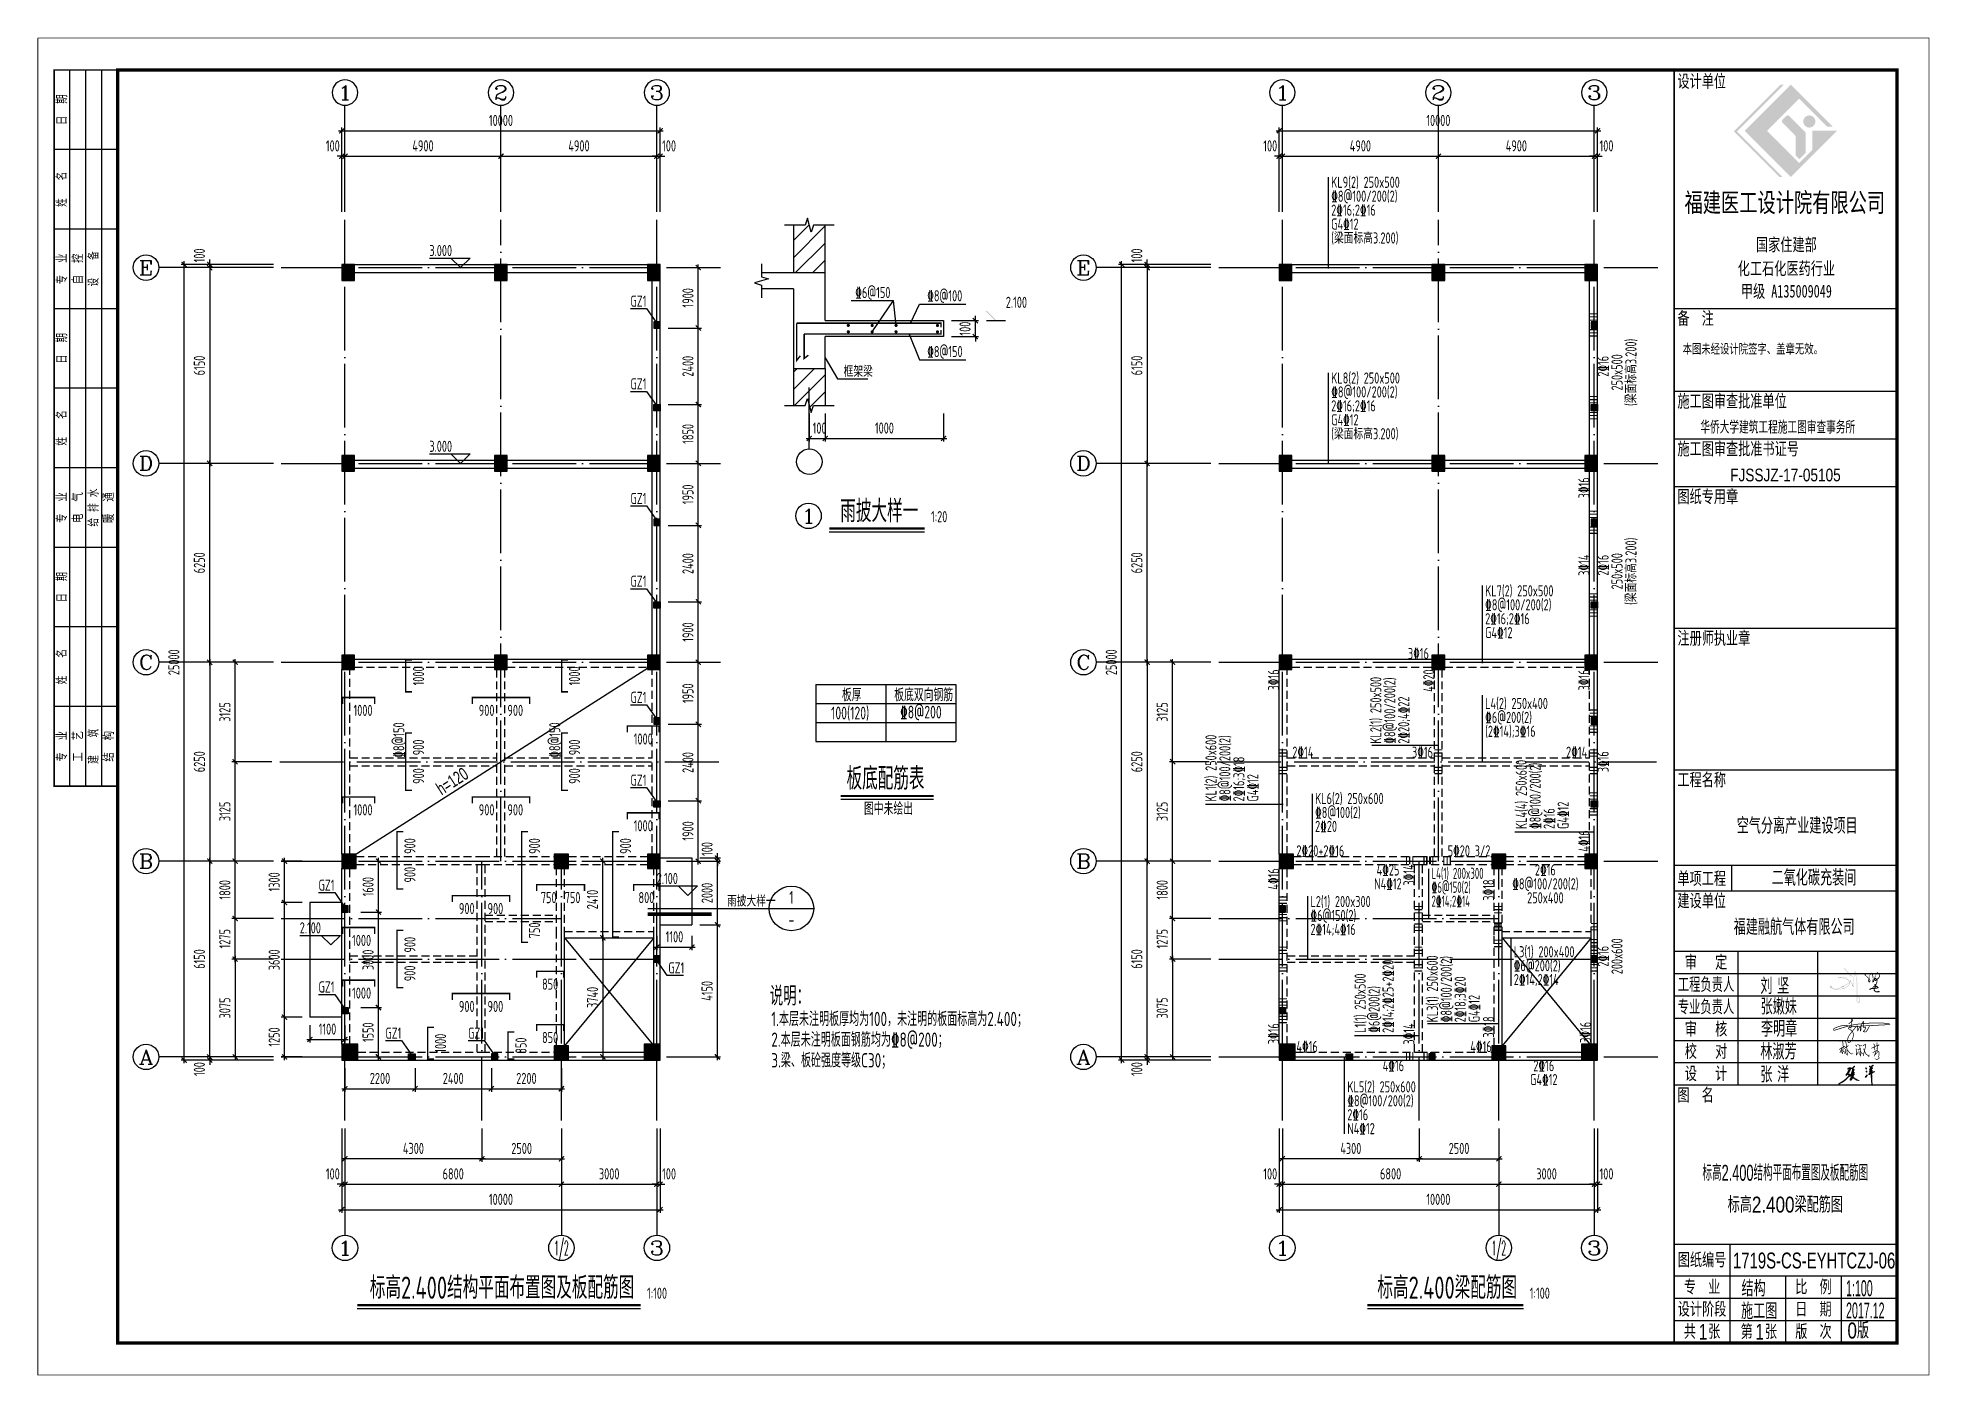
# Model space of a CAD drawing. Extents: x 287149 to 898857, y 100802 to 160212.
# Drawn here: x 710637 to 770057, y 100812 to 142832 of the extents above; entities that cross this region are included whole.
import ezdxf
from ezdxf.enums import TextEntityAlignment as Align

# ---------------------------------------------------------------- set-up
doc = ezdxf.new("R2010")
doc.units = 0
doc.header["$LTSCALE"] = 1000
doc.linetypes.add('3', pattern=[3.75, 2.5, -1.25])
doc.linetypes.add('DOTE', pattern=[2.42, 2, -0.2, 0.02, -0.2])
doc.layers.get('0').update_dxf_attribs({"linetype": 'CONTINUOUS'})
doc.layers.get('DEFPOINTS').update_dxf_attribs({"linetype": 'CONTINUOUS'})
for name, color, linetype in [('AXIS', 8, 'DOTE'), ('AXIS_DIM', 3, 'CONTINUOUS'), ('AXIS_TEXT', 3, 'CONTINUOUS'), ('COLU', 7, 'CONTINUOUS'), ('DIM', 3, 'CONTINUOUS'), ('FRAME', 3, 'CONTINUOUS'), ('GJ', 1, 'CONTINUOUS'), ('PUB_TEXT', 7, 'CONTINUOUS'), ('S_BEAM', 4, 'CONTINUOUS'), ('S_BEAMDASH', 134, '3'), ('S_BEAMDIMLOCAL', 7, 'CONTINUOUS'), ('S_BEAMDIMLOCALVER', 7, 'CONTINUOUS'), ('S_BEAMDIMMASS', 2, 'CONTINUOUS'), ('S_BEAMDIMMASSVER', 2, 'CONTINUOUS'), ('S_CL', 2, 'CONTINUOUS'), ('S_SUBBEAMHOOP', 1, 'CONTINUOUS'), ('TEXT', 7, 'CONTINUOUS'), ('THIN', 7, 'CONTINUOUS'), ('TK', 211, 'CONTINUOUS'), ('WALL', 6, 'CONTINUOUS'), ('填充', 8, 'CONTINUOUS'), ('审图中心证书', 7, 'CONTINUOUS'), ('文字', 7, 'CONTINUOUS'), ('板标注', 221, 'CONTINUOUS'), ('构造', 6, 'CONTINUOUS'), ('柱涂实', 54, 'CONTINUOUS'), ('流程图', 1, 'CONTINUOUS'), ('第三道尺寸线', 4, 'CONTINUOUS'), ('签字边框线', 4, 'CONTINUOUS'), ('零厚板', 7, 'CONTINUOUS')]:
    doc.layers.add(name, color=color, linetype=linetype)
for name, color, linetype, lineweight in [('rein', 1, 'CONTINUOUS', 18), ('S_SlabUpBar', 1, 'CONTINUOUS', 35), ('S_SlabUpBarDim', 84, 'CONTINUOUS', 25), ('S_SlabUpBarText', 7, 'CONTINUOUS', 25)]:
    doc.layers.add(name, color=color, linetype=linetype, lineweight=lineweight)
doc.styles.add('_AXIS', font='complex.shx', dxfattribs={"bigfont": 'gbcbig.shx'})
doc.styles.add('_HZTXT', font='tq__rshz.shx', dxfattribs={"width": 0.8, "bigfont": 'tq__hzdc.shx'})
doc.styles.add('_TCH_AXIS', font='COMPLEX', dxfattribs={"bigfont": 'GBCBIG'})
doc.styles.add('COMPLEX', font='COMPLEX')
doc.styles.add('DXFS', font='txt.shx', dxfattribs={"width": 0.7, "bigfont": 'dxfs.shx'})
doc.styles.add('FRAME', font='simhei.ttf', dxfattribs={"width": 0.7})
doc.styles.add('hztxt', font='tssdeng.shx', dxfattribs={"width": 0.7, "height": 10, "bigfont": 'hztxt.shx'})
doc.styles.add('TQ__Complex', font='tq__comp.shx')
doc.styles.add('TSSD_Dimension', font='tssdeng.shx', dxfattribs={"width": 0.7, "bigfont": 'hztxt.shx'})
doc.styles.add('TSSD_Label', font='tssdeng.shx', dxfattribs={"width": 0.7, "bigfont": 'aHzTXT.shx'})
doc.styles.add('TSSD_Num', font='Tssdeng.shx', dxfattribs={"width": 0.7, "bigfont": 'hztxt.shx'})
doc.styles.add('TSSD_Rein', font='tssdeng.shx', dxfattribs={"width": 0.7, "bigfont": 'hztxt.shx'})
doc.styles.add('ZSM-FF', font='SJRF', dxfattribs={"width": 0.7, "bigfont": 'HZF'})
doc.styles.add('黑体', font='simhei.ttf', dxfattribs={"width": 0.7})
doc.dimstyles.new('TSSD_100_100', dxfattribs={"dimtxt": 350, "dimasz": 150, "dimexe": 100, "dimexo": 250, "dimgap": 150, "dimtad": 1, "dimdec": 0, "dimzin": 0, "dimdsep": 46, "dimtxsty": 'TSSD_Dimension', "dimblk": 'ARCHTICK', "dimcen": 0, "dimdle": 100, "dimclrd": 3, "dimclre": 3, "dimclrt": 7, "dimadec": 0, "dimazin": 0, "dimtfac": 1, "dimtdec": 0, "dimtix": 1, "dimtmove": 2, "dimatfit": 3, "dimfxl": 100, "dimtolj": 1, "dimtzin": 0, "dimarcsym": 0})
doc.dimstyles.new('TSSD_20_100', dxfattribs={"dimtxt": 350, "dimasz": 150, "dimexe": 100, "dimexo": 250, "dimgap": 150, "dimtad": 1, "dimdec": 0, "dimlfac": 0.2, "dimzin": 0, "dimdsep": 46, "dimtxsty": 'TSSD_Dimension', "dimblk": 'ARCHTICK', "dimcen": 0, "dimdle": 100, "dimclrd": 256, "dimclre": 256, "dimclrt": 55, "dimadec": 0, "dimazin": 0, "dimtfac": 1, "dimtdec": 0, "dimtix": 1, "dimtmove": 2, "dimatfit": 3, "dimldrblk": '_tsdbk', "dimfxl": 100, "dimtolj": 1, "dimtzin": 0, "dimarcsym": 0})

msp = doc.modelspace()

# ---------------------------------------------------------------- texts
at = {"layer": 'PUB_TEXT', "style": '_HZTXT'}
for s, width, p in [('二氧化碳充装间', 0.8, (765107.971, 116191.708)), ('1719S-CS-EYHTCZJ-06', 0.7, (763893.967, 104164.42)), ('1', 0.7, (762825.665, 101924.447)), ('1', 0.7, (764599.392, 101924.447))]:
    msp.add_text(s, height=500, dxfattribs=dict(at, width=width)).set_placement(p)
at = {"layer": 'S_BEAMDIMLOCAL', "style": 'TSSD_Rein', "width": 0.7}
for s, height, p in [('3%%13216', 350, (754341.552, 123311.758)), ('2%%13214', 350, (750710.707, 120211.758)), ('3%%13216', 350, (754469.261, 120211.758)), ('2%%13214', 350, (759312.138, 120211.758)), ('5%%13220 3/2', 349.99999, (756271.199, 117111.758)), ('4%%13216', 350, (756311.971, 110961.758))]:
    msp.add_text(s, height=height, dxfattribs=at).set_placement(p, align=Align.RIGHT)
for s, height, p in [('2%%13220+2%%13216', 349.99999, (750177.495, 117111.758)), ('4%%13216', 350, (750177.495, 110961.758))]:
    msp.add_text(s, height=height, dxfattribs=at).set_placement(p)
for s, height, p in [('4%%13225', 350, (753053.731, 116861.658)), ('%%1328@100/200(2)', 349.99999, (757999.471, 116424.158)), ('2%%13216', 350, (757999.471, 116861.658)), ('N4%%13212', 350, (753053.731, 116424.158)), ('250x400', 350, (757999.471, 115986.658)), ('4%%13216', 350, (753224.471, 110711.658)), ('2%%13216', 350, (757949.471, 110711.658)), ('G4%%13212', 350, (757949.471, 110274.158))]:
    msp.add_text(s, height=height, dxfattribs=at).set_placement(p, align=Align.TOP_CENTER)
at = {"layer": 'S_BEAMDIMLOCALVER', "style": 'TSSD_Rein', "width": 0.7}
for s, height, p in [('(梁面标高3.200)', 349.99999, (760512.521, 132320.708)), ('2%%13216', 350, (759637.021, 132511.708)), ('250x500', 350, (760074.521, 132320.708)), ('2%%13216', 350, (759637.021, 126261.708)), ('250x500', 350, (760074.521, 126070.708)), ('(梁面标高3.200)', 349.99999, (760512.521, 126070.708)), ('3%%13216', 350, (759637.021, 120086.708)), ('2%%13216', 350, (759637.021, 113974.208)), ('200x600', 350, (760074.521, 113974.208))]:
    msp.add_text(s, height=height, rotation=89.999998, dxfattribs=at).set_placement(p, align=Align.TOP_CENTER)
for s, p in [('3%%13216', (759386.921, 129022.301)), ('3%%13216', (749636.921, 122986.708)), ('4%%13220', (754511.921, 122986.708)), ('3%%13216', (759386.921, 122986.708)), ('4%%13216', (749636.921, 116736.708)), ('3%%13214', (753886.921, 116861.708)), ('3%%13218', (756386.921, 116387.148)), ('3%%13214', (753886.921, 111864.22))]:
    msp.add_text(s, height=350, rotation=89.999998, dxfattribs=at).set_placement(p, align=Align.RIGHT)
msp.add_text('3%%13214', height=350, rotation=89.999998, dxfattribs=at).set_placement((759386.921, 126261.708), align=Align.CENTER)
for s, p in [('4%%13216', (759386.921, 117258.369)), ('3%%13216', (749636.921, 111211.708)), ('3%%13218', (756386.921, 111417.509)), ('3%%13216', (759436.921, 111253.048))]:
    msp.add_text(s, height=350, rotation=89.999998, dxfattribs=at).set_placement(p)
at = {"layer": 'S_BEAMDIMMASS', "style": 'TSSD_Rein'}
for s, height, width, p in [('KL9(2) 250x500', 349.99999, 0.7, (751271.092, 138118.008)), ('%%1328@100/200(2)', 349.99999, 0.7, (751271.092, 137680.508)), ('2%%13216;2%%13216', 349.99999, 0.7, (751271.092, 137243.008)), ('(梁面标高3.200)', 349.99999, 0.7, (751271.092, 136368.008)), ('G4%%13212', 350, 0.7, (751271.092, 136805.508)), ('KL8(2) 250x500', 349.99999, 0.7, (751271.092, 131968.008)), ('%%1328@100/200(2)', 349.99999, 0.7, (751271.092, 131530.508)), ('2%%13216;2%%13216', 349.99999, 0.7, (751271.092, 131093.008)), ('G4%%13212', 350, 0.7, (751271.092, 130655.508)), ('(梁面标高3.200)', 349.99999, 0.7, (751271.092, 130218.008)), ('KL7(2) 250x500', 349.99999, 0.7, (756106.97, 125280.508)), ('%%1328@100/200(2)', 349.99999, 0.7, (756106.97, 124843.008)), ('2%%13216;2%%13216', 349.99999, 0.7, (756106.97, 124405.508)), ('G4%%13212', 350, 0.7, (756106.97, 123968.008)), ('L4(2) 250x400', 349.99999, 0.7, (756106.97, 121743.008)), ('(2%%13214);3%%13216', 349.99999, 0.7, (756106.97, 120868.008)), ('%%1326@200(2)', 349.99999, 0.7, (756106.97, 121305.508)), ('KL6(2) 250x600', 349.99999, 0.7, (750764.06, 118755.435)), ('%%1328@100(2)', 349.99999, 0.7, (750764.06, 118317.935)), ('2%%13220', 350, 0.7, (750764.06, 117880.435)), ('L4(1) 200x300', 349.99999, 0.6, (754422.367, 116403.974)), ('L2(1) 200x300', 349.99999, 0.7, (750619.794, 115518.008)), ('2%%13214;2%%13214', 349.99999, 0.6, (754422.367, 115528.974)), ('%%1326@150(2)', 349.99999, 0.6, (754422.367, 115966.474)), ('%%1326@150(2)', 349.99999, 0.7, (750619.794, 115080.508)), ('2%%13214;4%%13216', 349.99999, 0.7, (750619.794, 114643.008)), ('L3(1) 200x400', 349.99999, 0.7, (757006.575, 113941.763)), ('%%1326@200(2)', 349.99999, 0.7, (757006.575, 113504.263)), ('2%%13214;2%%13214', 349.99999, 0.7, (757006.575, 113066.763)), ('KL5(2) 250x600', 349.99999, 0.7, (751776.971, 109696.754)), ('%%1328@100/200(2)', 349.99999, 0.7, (751776.971, 109259.254)), ('2%%13216', 350, 0.7, (751776.971, 108821.754)), ('N4%%13212', 350, 0.7, (751776.971, 108384.254))]:
    msp.add_text(s, height=height, dxfattribs=dict(at, width=width)).set_placement(p)
at = {"layer": 'S_BEAMDIMMASSVER', "style": 'TSSD_Rein', "width": 0.7}
for s, height, p in [('KL2(1) 250x500', 349.99999, (752847.333, 120652.985)), ('%%1328@100/200(2)', 349.99999, (753284.833, 120652.985)), ('2%%13220;4%%13222', 349.99999, (753722.333, 120652.985)), ('KL1(2) 250x600', 349.99999, (747668.171, 118836.708)), ('%%1328@100/200(2)', 349.99999, (748105.671, 118836.708)), ('2%%13216;3%%13218', 349.99999, (748543.171, 118836.708)), ('KL4(4) 250x600', 349.99999, (757418.171, 117971.89)), ('%%1328@100/200(2)', 349.99999, (757855.671, 117971.89)), ('G4%%13212', 350, (748980.671, 118836.708)), ('2%%13216', 350, (758293.171, 117971.89)), ('G4%%13212', 350, (758730.671, 117971.89)), ('2%%13214;2%%13225+2%%13220 ', 349.99999, (753230.671, 111568.369)), ('KL3(1) 250x600', 349.99999, (754623.357, 111898.152)), ('%%1328@100/200(2)', 349.99999, (755060.857, 111898.152)), ('L1(1) 250x500', 349.99999, (752355.671, 111568.369)), ('%%1326@200(2)', 349.99999, (752793.171, 111568.369)), ('2%%13218;3%%13220', 349.99999, (755498.357, 111898.152)), ('G4%%13212', 350, (755935.857, 111898.152))]:
    msp.add_text(s, height=height, rotation=89.999998, dxfattribs=at).set_placement(p)
at = {"layer": 'S_SlabUpBarDim', "style": 'hztxt', "width": 0.7}
for s, p in [('1000', (722771.92, 122781.71)), ('1000', (727671.921, 122781.71)), ('900', (722771.921, 120536.71)), ('900', (727671.921, 120536.71)), ('900', (722771.921, 119636.71)), ('900', (727671.921, 119636.71)), ('900', (722501.921, 117436.708)), ('900', (726415.214, 117436.708)), ('900', (729276.631, 117436.708)), ('900', (722501.921, 116536.708)), ('750', (726415.214, 114786.708)), ('900', (722501.921, 114336.708)), ('900', (722501.921, 113436.708)), ('1000', (723464.281, 111241.708)), ('850', (725991.921, 111166.709))]:
    msp.add_text(s, height=350, rotation=89.999998, dxfattribs=at).set_placement(p, align=Align.CENTER)
for s, p in [('1000', (720853.553, 121525.508)), ('900', (724736.971, 121525.508)), ('900', (725636.971, 121525.508)), ('1000', (729656.97, 120625.508)), ('1000', (720853.553, 118400.508)), ('900', (724736.971, 118400.508)), ('900', (725636.971, 118400.508)), ('1000', (729656.97, 117900.508)), ('750', (726686.971, 115642.258)), ('750', (727436.971, 115642.258)), ('800', (729756.97, 115642.258)), ('900', (724111.971, 115298.009)), ('900', (725011.971, 115298.009)), ('1000', (720808.46, 114298.009)), ('1000', (720808.46, 112643.023)), ('850', (726731.97, 112924.258)), ('900', (724111.972, 112223.009)), ('900', (725011.972, 112223.009)), ('850', (726731.972, 111246.759))]:
    msp.add_text(s, height=350, dxfattribs=at).set_placement(p, align=Align.CENTER)
at = {"layer": 'S_SlabUpBarText', "style": 'hztxt', "width": 0.7}
for p in [(722151.921, 120211.71), (727051.922, 120211.71)]:
    msp.add_text('%%1328@150', height=350, rotation=89.999992, dxfattribs=at).set_placement(p)
at = {"layer": 'TEXT', "style": 'TSSD_Rein', "width": 0.7}
for s, height, p in [('\x846@150', 350, (736318.619, 134654.073)), ('\x848@100', 350, (738578.652, 134552.254)), ('GZ1', 350, (729257.13, 134383.545)), ('%%1328@150', 350, (738578.652, 132798.439)), ('框架梁', 350, (735950.953, 132176.517)), ('GZ1', 350, (729257.13, 131783.545)), ('GZ1', 350, (729257.13, 128183.545)), ('GZ1', 350, (729257.13, 125583.545)), ('GZ1', 350, (729257.13, 121933.545)), ('GZ1', 350, (729257.13, 119333.545)), ('图中未绘出', 400, (736592.197, 118414.807)), ('GZ1', 350, (719457.131, 116033.545)), ('GZ1', 350, (730445.657, 113434.871)), ('GZ1', 350, (719457.131, 112833.545)), ('GZ1', 350, (721557.131, 111383.545)), ('GZ1', 350, (724157.131, 111383.545))]:
    msp.add_text(s, height=height, dxfattribs=at).set_placement(p)
at = {"layer": 'TEXT', "linetype": 'ByBlock', "style": 'TSSD_Rein', "width": 0.7}
for s, p in [('雨披大样一', (738296.895, 127611.169)), ('板底配筋表', (738494.267, 119208.172)), ('标高2.400结构平面布置图及板配筋图', (729374.883, 103211.785)), ('标高2.400梁配筋图', (757110.303, 103211.785))]:
    msp.add_text(s, height=700, dxfattribs=at).set_placement(p, align=Align.RIGHT)
for s, p in [('1:20', (738696.895, 127611.169)), ('雨披大样一', (732288.95, 115535.123)), ('1:100', (729774.883, 103211.785)), ('1:100', (757510.303, 103211.785))]:
    msp.add_text(s, height=350, dxfattribs=at).set_placement(p)
at = {"layer": 'TEXT', "style": 'TQ__Complex', "width": 0.7}
msp.add_text('h=120', height=400, rotation=33, dxfattribs=at).set_placement((723323.736, 119021.853))
at = {"layer": 'THIN', "style": 'TSSD_Label', "width": 0.7}
for s, p in [('3.000', (722937.211, 135971.708)), ('3.000', (722937.211, 129821.708)), ('2.100', (730080.247, 116244.083)), ('2.100', (718865.092, 114690.863))]:
    msp.add_text(s, height=350, dxfattribs=at).set_placement(p)
at = {"layer": 'THIN', "style": 'TSSD_Rein', "width": 0.7}
msp.add_text('2.100', height=350, dxfattribs=at).set_placement((741714.063, 134346.469), align=Align.RIGHT)
at = {"layer": 'TK', "style": 'ZSM-FF'}
for s, width, p in [('标高2.400结构平面布置图及板配筋图', 0.6, (765536.971, 107194.708)), ('标高2.400梁配筋图', 0.8, (765536.971, 106194.708))]:
    msp.add_text(s, height=500, dxfattribs=dict(at, width=width)).set_placement(p, align=Align.MIDDLE)
at = {"layer": '板标注', "style": 'TSSD_Rein', "width": 0.7}
for s, height, p in [('板厚', 400, (735899.523, 121986.948)), ('板底双向钢筋', 400, (737543.374, 121986.948)), ('%%1328@200', 400, (737726.558, 121445.55)), ('说明：', 600, (733633.274, 112425.623)), ('1.本层未注明板厚均为100，未注明的板面标高为2.400；', 450, (733681.083, 111779.817)), ('2.本层未注明板面钢筋均为%%1328@200；', 450, (733681.083, 111129.817)), ('3.梁、板砼强度等级C30；', 450, (733681.083, 110479.817))]:
    msp.add_text(s, height=height, dxfattribs=at).set_placement(p)
msp.add_text('100(120)', height=400, dxfattribs=at).set_placement((736157.811, 121416.962), align=Align.CENTER)

# ---------------------------------------------------------------- blocks, each defined once
blk = doc.blocks.new('_ARCHTICK')
at = {"color": 0}
blk.add_lwpolyline([(-0.53033, -0.53033, 0.25, 0.25, 0), (0.53033, 0.53033, 0.5, 0.5, 0)], format="xyseb", dxfattribs=at)
blk = doc.blocks.new('*D230')
at = {"layer": 'AXIS_DIM', "color": 3, "lineweight": -2}
for p, q in [((720186.971394, 139111.631469), (725286.971394, 139111.631469)), ((720286.971394, 137361.708046), (720286.971394, 139211.631469)), ((725186.971394, 137361.708046), (725186.971394, 139211.631469))]:
    blk.add_line(p, q, dxfattribs=at)
at = {"layer": 'DEFPOINTS', "color": 0}
for p in [(725186.971394, 139111.631469), (720286.971394, 137111.708046), (725186.971394, 137111.708046)]:
    blk.add_point(p, dxfattribs=at)
at = {"layer": 'AXIS_DIM', "color": 3, "lineweight": -2, "xscale": 150, "yscale": 150, "zscale": 150, "rotation": 180}
blk.add_blockref('_ARCHTICK', (720286.971394, 139111.631469), dxfattribs=at)
at = {"layer": 'AXIS_DIM', "color": 3, "lineweight": -2, "xscale": 150, "yscale": 150, "zscale": 150}
blk.add_blockref('_ARCHTICK', (725186.971394, 139111.631469), dxfattribs=at)
at = {"layer": 'AXIS_DIM', "color": 7, "insert": (722736.971394, 139436.631469), "char_height": 350, "attachment_point": 5, "style": 'TSSD_Dimension'}
blk.add_mtext('\\A1;4900', dxfattribs=at)
blk = doc.blocks.new('*D231')
at = {"layer": 'AXIS_DIM', "color": 3, "lineweight": -2}
for p, q in [((725086.971394, 139111.631469), (730186.971394, 139111.631469)), ((725186.971394, 137361.708046), (725186.971394, 139211.631469)), ((730086.971394, 137361.708046), (730086.971394, 139211.631469))]:
    blk.add_line(p, q, dxfattribs=at)
at = {"layer": 'DEFPOINTS', "color": 0}
for p in [(730086.971394, 139111.631469), (725186.971394, 137111.708046), (730086.971394, 137111.708046)]:
    blk.add_point(p, dxfattribs=at)
at = {"layer": 'AXIS_DIM', "color": 3, "lineweight": -2, "xscale": 150, "yscale": 150, "zscale": 150, "rotation": 180}
blk.add_blockref('_ARCHTICK', (725186.971394, 139111.631469), dxfattribs=at)
at = {"layer": 'AXIS_DIM', "color": 3, "lineweight": -2, "xscale": 150, "yscale": 150, "zscale": 150}
blk.add_blockref('_ARCHTICK', (730086.971394, 139111.631469), dxfattribs=at)
at = {"layer": 'AXIS_DIM', "color": 7, "insert": (727636.971394, 139436.631469), "char_height": 350, "attachment_point": 5, "style": 'TSSD_Dimension'}
blk.add_mtext('\\A1;4900', dxfattribs=at)
blk = doc.blocks.new('*D232')
at = {"layer": 'AXIS_DIM', "color": 3, "lineweight": -2}
for p, q in [((716037.044864, 110711.708046), (716037.044864, 117061.708046)), ((718036.971394, 116961.708046), (715937.044864, 116961.708046)), ((718036.971394, 110811.708046), (715937.044864, 110811.708046))]:
    blk.add_line(p, q, dxfattribs=at)
at = {"layer": 'DEFPOINTS', "color": 0}
for p in [(716037.044864, 116961.708046), (718286.971394, 116961.708046), (718286.971394, 110811.708046)]:
    blk.add_point(p, dxfattribs=at)
at = {"layer": 'AXIS_DIM', "color": 3, "lineweight": -2, "xscale": 150, "yscale": 150, "zscale": 150}
for p, rotation in [((716037.044864, 116961.708046), 90), ((716037.044864, 110811.708046), 270)]:
    blk.add_blockref('_ARCHTICK', p, dxfattribs=dict(at, rotation=rotation))
at = {"layer": 'AXIS_DIM', "color": 7, "insert": (715712.044864, 113886.708046), "char_height": 350, "attachment_point": 5, "rotation": 90, "style": 'TSSD_Dimension'}
blk.add_mtext('\\A1;6150', dxfattribs=at)
blk = doc.blocks.new('*D233')
at = {"layer": 'AXIS_DIM', "color": 3, "lineweight": -2}
for p, q in [((718036.971394, 123211.708046), (715937.044864, 123211.708046)), ((716037.044864, 123311.708046), (716037.044864, 116861.708046)), ((718036.971394, 116961.708046), (715937.044864, 116961.708046))]:
    blk.add_line(p, q, dxfattribs=at)
at = {"layer": 'DEFPOINTS', "color": 0}
for p in [(718286.971394, 123211.708046), (716037.044864, 116961.708046), (718286.971394, 116961.708046)]:
    blk.add_point(p, dxfattribs=at)
at = {"layer": 'AXIS_DIM', "color": 3, "lineweight": -2, "xscale": 150, "yscale": 150, "zscale": 150}
for p, rotation in [((716037.044864, 123211.708046), 90), ((716037.044864, 116961.708046), 270)]:
    blk.add_blockref('_ARCHTICK', p, dxfattribs=dict(at, rotation=rotation))
at = {"layer": 'AXIS_DIM', "color": 7, "insert": (715712.044864, 120086.708046), "char_height": 350, "attachment_point": 5, "rotation": 90, "style": 'TSSD_Dimension'}
blk.add_mtext('\\A1;6250', dxfattribs=at)
blk = doc.blocks.new('*D234')
at = {"layer": 'AXIS_DIM', "color": 3, "lineweight": -2}
for p, q in [((718036.971394, 135611.708046), (715937.044864, 135611.708046)), ((716037.044864, 135711.708046), (716037.044864, 129361.708046)), ((718036.971394, 129461.708046), (715937.044864, 129461.708046))]:
    blk.add_line(p, q, dxfattribs=at)
at = {"layer": 'DEFPOINTS', "color": 0}
for p in [(718286.971394, 135611.708046), (716037.044864, 129461.708046), (718286.971394, 129461.708046)]:
    blk.add_point(p, dxfattribs=at)
at = {"layer": 'AXIS_DIM', "color": 3, "lineweight": -2, "xscale": 150, "yscale": 150, "zscale": 150}
for p, rotation in [((716037.044864, 135611.708046), 90), ((716037.044864, 129461.708046), 270)]:
    blk.add_blockref('_ARCHTICK', p, dxfattribs=dict(at, rotation=rotation))
at = {"layer": 'AXIS_DIM', "color": 7, "insert": (715712.044864, 132536.708046), "char_height": 350, "attachment_point": 5, "rotation": 90, "style": 'TSSD_Dimension'}
blk.add_mtext('\\A1;6150', dxfattribs=at)
blk = doc.blocks.new('*D235')
at = {"layer": 'AXIS_DIM', "color": 3, "lineweight": -2}
for p, q in [((720086.971394, 139911.631469), (730286.971394, 139911.631469)), ((720186.971394, 137361.708046), (720186.971394, 140011.631469)), ((730186.971394, 137361.708046), (730186.971394, 140011.631469))]:
    blk.add_line(p, q, dxfattribs=at)
at = {"layer": 'DEFPOINTS', "color": 0}
for p in [(730186.971394, 139911.631469), (720186.971394, 137111.708046), (730186.971394, 137111.708046)]:
    blk.add_point(p, dxfattribs=at)
at = {"layer": 'AXIS_DIM', "color": 3, "lineweight": -2, "xscale": 150, "yscale": 150, "zscale": 150, "rotation": 180}
blk.add_blockref('_ARCHTICK', (720186.971394, 139911.631469), dxfattribs=at)
at = {"layer": 'AXIS_DIM', "color": 3, "lineweight": -2, "xscale": 150, "yscale": 150, "zscale": 150}
blk.add_blockref('_ARCHTICK', (730186.971394, 139911.631469), dxfattribs=at)
at = {"layer": 'AXIS_DIM', "color": 7, "insert": (725186.971394, 140236.631469), "char_height": 350, "attachment_point": 5, "style": 'TSSD_Dimension'}
blk.add_mtext('\\A1;10000', dxfattribs=at)
blk = doc.blocks.new('*D236')
at = {"layer": 'AXIS_DIM', "color": 3, "lineweight": -2}
for p, q in [((718036.971394, 135711.708046), (715137.044864, 135711.708046)), ((715237.044864, 110611.708046), (715237.044864, 135811.708046)), ((718036.971394, 110711.708046), (715137.044864, 110711.708046))]:
    blk.add_line(p, q, dxfattribs=at)
at = {"layer": 'DEFPOINTS', "color": 0}
for p in [(715237.044864, 135711.708046), (718286.971394, 135711.708046), (718286.971394, 110711.708046)]:
    blk.add_point(p, dxfattribs=at)
at = {"layer": 'AXIS_DIM', "color": 3, "lineweight": -2, "xscale": 150, "yscale": 150, "zscale": 150}
for p, rotation in [((715237.044864, 135711.708046), 90), ((715237.044864, 110711.708046), 270)]:
    blk.add_blockref('_ARCHTICK', p, dxfattribs=dict(at, rotation=rotation))
at = {"layer": 'AXIS_DIM', "color": 7, "insert": (714912.044864, 123211.708046), "char_height": 350, "attachment_point": 5, "rotation": 90, "style": 'TSSD_Dimension'}
blk.add_mtext('\\A1;25000', dxfattribs=at)
blk = doc.blocks.new('*D237')
at = {"layer": 'AXIS_DIM', "color": 3, "lineweight": -2}
for p, q in [((718036.971394, 110811.708046), (715937.044864, 110811.708046)), ((718036.971394, 110711.708046), (715937.044864, 110711.708046)), ((716037.044864, 110811.708046), (716037.044864, 110961.708046)), ((716037.044864, 110811.708046), (716037.044864, 110711.708046)), ((716037.044864, 110711.708046), (716037.044864, 110561.708046))]:
    blk.add_line(p, q, dxfattribs=at)
at = {"layer": 'DEFPOINTS', "color": 0}
for p in [(716037.044864, 110711.708046), (718286.971394, 110811.708046), (718286.971394, 110711.708046)]:
    blk.add_point(p, dxfattribs=at)
at = {"layer": 'AXIS_DIM', "color": 3, "lineweight": -2, "xscale": 150, "yscale": 150, "zscale": 150}
for p, rotation in [((716037.044864, 110811.708046), 270), ((716037.044864, 110711.708046), 90)]:
    blk.add_blockref('_ARCHTICK', p, dxfattribs=dict(at, rotation=rotation))
at = {"layer": 'AXIS_DIM', "color": 7, "insert": (715712.044864, 110429.464456), "char_height": 350, "attachment_point": 5, "rotation": 90, "style": 'TSSD_Dimension'}
blk.add_mtext('\\A1;100', dxfattribs=at)
blk = doc.blocks.new('*D238')
at = {"layer": 'AXIS_DIM', "color": 3, "lineweight": -2}
for p, q in [((718036.971394, 135711.708046), (715937.044864, 135711.708046)), ((718036.971394, 135611.708046), (715937.044864, 135611.708046)), ((716037.044864, 135711.708046), (716037.044864, 135861.708046)), ((716037.044864, 135611.708046), (716037.044864, 135711.708046)), ((716037.044864, 135611.708046), (716037.044864, 135461.708046))]:
    blk.add_line(p, q, dxfattribs=at)
at = {"layer": 'DEFPOINTS', "color": 0}
for p in [(716037.044864, 135711.708046), (718286.971394, 135711.708046), (718286.971394, 135611.708046)]:
    blk.add_point(p, dxfattribs=at)
at = {"layer": 'AXIS_DIM', "color": 3, "lineweight": -2, "xscale": 150, "yscale": 150, "zscale": 150}
for p, rotation in [((716037.044864, 135711.708046), 270), ((716037.044864, 135611.708046), 90)]:
    blk.add_blockref('_ARCHTICK', p, dxfattribs=dict(at, rotation=rotation))
at = {"layer": 'AXIS_DIM', "color": 7, "insert": (715712.044864, 135993.951635), "char_height": 350, "attachment_point": 5, "rotation": 90, "style": 'TSSD_Dimension'}
blk.add_mtext('\\A1;100', dxfattribs=at)
blk = doc.blocks.new('*D239')
at = {"layer": 'AXIS_DIM', "color": 3, "lineweight": -2}
for p, q in [((730086.971394, 139111.631469), (729936.971394, 139111.631469)), ((730086.971394, 137361.708046), (730086.971394, 139211.631469)), ((730086.971394, 139111.631469), (730186.971394, 139111.631469)), ((730186.971394, 137361.708046), (730186.971394, 139211.631469)), ((730186.971394, 139111.631469), (730336.971394, 139111.631469))]:
    blk.add_line(p, q, dxfattribs=at)
at = {"layer": 'DEFPOINTS', "color": 0}
for p in [(730186.971394, 139111.631469), (730086.971394, 137111.708046), (730186.971394, 137111.708046)]:
    blk.add_point(p, dxfattribs=at)
at = {"layer": 'AXIS_DIM', "color": 3, "lineweight": -2, "xscale": 150, "yscale": 150, "zscale": 150}
blk.add_blockref('_ARCHTICK', (730086.971394, 139111.631469), dxfattribs=at)
at = {"layer": 'AXIS_DIM', "color": 3, "lineweight": -2, "xscale": 150, "yscale": 150, "zscale": 150, "rotation": 180}
blk.add_blockref('_ARCHTICK', (730186.971394, 139111.631469), dxfattribs=at)
at = {"layer": 'AXIS_DIM', "color": 7, "insert": (730469.214984, 139436.631469), "char_height": 350, "attachment_point": 5, "style": 'TSSD_Dimension'}
blk.add_mtext('\\A1;100', dxfattribs=at)
blk = doc.blocks.new('*D240')
at = {"layer": 'AXIS_DIM', "color": 3, "lineweight": -2}
for p, q in [((720186.971394, 139111.631469), (720036.971394, 139111.631469)), ((720186.971394, 137361.708046), (720186.971394, 139211.631469)), ((720286.971394, 139111.631469), (720186.971394, 139111.631469)), ((720286.971394, 137361.708046), (720286.971394, 139211.631469)), ((720286.971394, 139111.631469), (720436.971394, 139111.631469))]:
    blk.add_line(p, q, dxfattribs=at)
at = {"layer": 'DEFPOINTS', "color": 0}
for p in [(720186.971394, 139111.631469), (720186.971394, 137111.708046), (720286.971394, 137111.708046)]:
    blk.add_point(p, dxfattribs=at)
at = {"layer": 'AXIS_DIM', "color": 3, "lineweight": -2, "xscale": 150, "yscale": 150, "zscale": 150}
blk.add_blockref('_ARCHTICK', (720186.971394, 139111.631469), dxfattribs=at)
at = {"layer": 'AXIS_DIM', "color": 3, "lineweight": -2, "xscale": 150, "yscale": 150, "zscale": 150, "rotation": 180}
blk.add_blockref('_ARCHTICK', (720286.971394, 139111.631469), dxfattribs=at)
at = {"layer": 'AXIS_DIM', "color": 7, "insert": (719904.727804, 139436.631469), "char_height": 350, "attachment_point": 5, "style": 'TSSD_Dimension'}
blk.add_mtext('\\A1;100', dxfattribs=at)
blk = doc.blocks.new('_AXISO')
blk.add_circle((0, 0), 0.5)
at = {"layer": 'AXIS_TEXT', "style": 'COMPLEX', "width": 1.041667}
blk.add_attdef('A', text='', height=0.56, dxfattribs=at).set_placement((-0.25, -0.28), (0.25, -0.28), align=Align.FIT)
blk = doc.blocks.new('*D241')
at = {"layer": 'AXIS_DIM', "color": 3, "lineweight": -2}
for p, q in [((716037.044864, 123111.708046), (716037.044864, 129561.708046)), ((718036.971394, 129461.708046), (715937.044864, 129461.708046)), ((718036.971394, 123211.708046), (715937.044864, 123211.708046))]:
    blk.add_line(p, q, dxfattribs=at)
at = {"layer": 'DEFPOINTS', "color": 0}
for p in [(716037.044864, 129461.708046), (718286.971394, 129461.708046), (718286.971394, 123211.708046)]:
    blk.add_point(p, dxfattribs=at)
at = {"layer": 'AXIS_DIM', "color": 3, "lineweight": -2, "xscale": 150, "yscale": 150, "zscale": 150}
for p, rotation in [((716037.044864, 129461.708046), 90), ((716037.044864, 123211.708046), 270)]:
    blk.add_blockref('_ARCHTICK', p, dxfattribs=dict(at, rotation=rotation))
at = {"layer": 'AXIS_DIM', "color": 7, "insert": (715712.044864, 126336.708046), "char_height": 350, "attachment_point": 5, "rotation": 90, "style": 'TSSD_Dimension'}
blk.add_mtext('\\A1;6250', dxfattribs=at)
blk = doc.blocks.new('*D242')
at = {"layer": 'AXIS_DIM', "color": 3, "lineweight": -2}
for p, q in [((720286.971394, 108561.708046), (720286.971394, 106711.784623)), ((727086.971394, 108561.708046), (727086.971394, 106711.784623)), ((720186.971394, 106811.784623), (727186.971394, 106811.784623))]:
    blk.add_line(p, q, dxfattribs=at)
at = {"layer": 'DEFPOINTS', "color": 0}
for p in [(720286.971394, 108811.708046), (727086.971394, 108811.708046), (727086.971394, 106811.784623)]:
    blk.add_point(p, dxfattribs=at)
at = {"layer": 'AXIS_DIM', "color": 3, "lineweight": -2, "xscale": 150, "yscale": 150, "zscale": 150, "rotation": 180}
blk.add_blockref('_ARCHTICK', (720286.971394, 106811.784623), dxfattribs=at)
at = {"layer": 'AXIS_DIM', "color": 3, "lineweight": -2, "xscale": 150, "yscale": 150, "zscale": 150}
blk.add_blockref('_ARCHTICK', (727086.971394, 106811.784623), dxfattribs=at)
at = {"layer": 'AXIS_DIM', "color": 7, "insert": (723686.971394, 107136.784623), "char_height": 350, "attachment_point": 5, "style": 'TSSD_Dimension'}
blk.add_mtext('\\A1;6800', dxfattribs=at)
blk = doc.blocks.new('*D243')
at = {"layer": 'AXIS_DIM', "color": 3, "lineweight": -2}
for p, q in [((727086.971394, 108561.708046), (727086.971394, 106711.784623)), ((730086.971394, 108561.708046), (730086.971394, 106711.784623)), ((726986.971394, 106811.784623), (730186.971394, 106811.784623))]:
    blk.add_line(p, q, dxfattribs=at)
at = {"layer": 'DEFPOINTS', "color": 0}
for p in [(727086.971394, 108811.708046), (730086.971394, 108811.708046), (730086.971394, 106811.784623)]:
    blk.add_point(p, dxfattribs=at)
at = {"layer": 'AXIS_DIM', "color": 3, "lineweight": -2, "xscale": 150, "yscale": 150, "zscale": 150, "rotation": 180}
blk.add_blockref('_ARCHTICK', (727086.971394, 106811.784623), dxfattribs=at)
at = {"layer": 'AXIS_DIM', "color": 3, "lineweight": -2, "xscale": 150, "yscale": 150, "zscale": 150}
blk.add_blockref('_ARCHTICK', (730086.971394, 106811.784623), dxfattribs=at)
at = {"layer": 'AXIS_DIM', "color": 7, "insert": (728586.971394, 107136.784623), "char_height": 350, "attachment_point": 5, "style": 'TSSD_Dimension'}
blk.add_mtext('\\A1;3000', dxfattribs=at)
blk = doc.blocks.new('*D244')
at = {"layer": 'AXIS_DIM', "color": 3, "lineweight": -2}
for p, q in [((720186.971394, 108561.708046), (720186.971394, 105911.784623)), ((730186.971394, 108561.708046), (730186.971394, 105911.784623)), ((720086.971394, 106011.784623), (730286.971394, 106011.784623))]:
    blk.add_line(p, q, dxfattribs=at)
at = {"layer": 'DEFPOINTS', "color": 0}
for p in [(720186.971394, 108811.708046), (730186.971394, 108811.708046), (730186.971394, 106011.784623)]:
    blk.add_point(p, dxfattribs=at)
at = {"layer": 'AXIS_DIM', "color": 3, "lineweight": -2, "xscale": 150, "yscale": 150, "zscale": 150, "rotation": 180}
blk.add_blockref('_ARCHTICK', (720186.971394, 106011.784623), dxfattribs=at)
at = {"layer": 'AXIS_DIM', "color": 3, "lineweight": -2, "xscale": 150, "yscale": 150, "zscale": 150}
blk.add_blockref('_ARCHTICK', (730186.971394, 106011.784623), dxfattribs=at)
at = {"layer": 'AXIS_DIM', "color": 7, "insert": (725186.971394, 106336.784623), "char_height": 350, "attachment_point": 5, "style": 'TSSD_Dimension'}
blk.add_mtext('\\A1;10000', dxfattribs=at)
blk = doc.blocks.new('*D245')
at = {"layer": 'AXIS_DIM', "color": 3, "lineweight": -2}
for p, q in [((730086.971394, 108561.708046), (730086.971394, 106711.784623)), ((730186.971394, 108561.708046), (730186.971394, 106711.784623)), ((730086.971394, 106811.784623), (729936.971394, 106811.784623)), ((730086.971394, 106811.784623), (730186.971394, 106811.784623)), ((730186.971394, 106811.784623), (730336.971394, 106811.784623))]:
    blk.add_line(p, q, dxfattribs=at)
at = {"layer": 'DEFPOINTS', "color": 0}
for p in [(730086.971394, 108811.708046), (730186.971394, 108811.708046), (730186.971394, 106811.784623)]:
    blk.add_point(p, dxfattribs=at)
at = {"layer": 'AXIS_DIM', "color": 3, "lineweight": -2, "xscale": 150, "yscale": 150, "zscale": 150}
blk.add_blockref('_ARCHTICK', (730086.971394, 106811.784623), dxfattribs=at)
at = {"layer": 'AXIS_DIM', "color": 3, "lineweight": -2, "xscale": 150, "yscale": 150, "zscale": 150, "rotation": 180}
blk.add_blockref('_ARCHTICK', (730186.971394, 106811.784623), dxfattribs=at)
at = {"layer": 'AXIS_DIM', "color": 7, "insert": (730469.214984, 107136.784623), "char_height": 350, "attachment_point": 5, "style": 'TSSD_Dimension'}
blk.add_mtext('\\A1;100', dxfattribs=at)
blk = doc.blocks.new('*D246')
at = {"layer": 'AXIS_DIM', "color": 3, "lineweight": -2}
for p, q in [((720186.971394, 108561.708046), (720186.971394, 106711.784623)), ((720286.971394, 108561.708046), (720286.971394, 106711.784623)), ((720186.971394, 106811.784623), (720036.971394, 106811.784623)), ((720286.971394, 106811.784623), (720186.971394, 106811.784623)), ((720286.971394, 106811.784623), (720436.971394, 106811.784623))]:
    blk.add_line(p, q, dxfattribs=at)
at = {"layer": 'DEFPOINTS', "color": 0}
for p in [(720186.971394, 108811.708046), (720286.971394, 108811.708046), (720186.971394, 106811.784623)]:
    blk.add_point(p, dxfattribs=at)
at = {"layer": 'AXIS_DIM', "color": 3, "lineweight": -2, "xscale": 150, "yscale": 150, "zscale": 150}
blk.add_blockref('_ARCHTICK', (720186.971394, 106811.784623), dxfattribs=at)
at = {"layer": 'AXIS_DIM', "color": 3, "lineweight": -2, "xscale": 150, "yscale": 150, "zscale": 150, "rotation": 180}
blk.add_blockref('_ARCHTICK', (720286.971394, 106811.784623), dxfattribs=at)
at = {"layer": 'AXIS_DIM', "color": 7, "insert": (719904.727804, 107136.784623), "char_height": 350, "attachment_point": 5, "style": 'TSSD_Dimension'}
blk.add_mtext('\\A1;100', dxfattribs=at)
blk = doc.blocks.new('张洋')
at = {"lineweight": 9}
h = blk.add_hatch(color=4, dxfattribs=at)
h.paths.add_polyline_path([(1319, 100), (1323, 105), (1371, 81), (1419, 47), (1410, 23), (1391, 9), (1333, -73), (1232, -183), (1232, -193), (1203, -212), (1199, -197), (1208, -164), (1247, -101), (1256, -53), (1290, -1), (1299, 47), (1314, 62), (1319, 100)], flags=16)
h.paths.add_polyline_path([(2773, 134), (2763, 139), (2759, 129), (2768, 124), (2773, 134)], flags=17)
h.paths.add_polyline_path([(2941, 302), (2936, 307), (2917, 297), (2912, 273), (2821, 153), (2787, 95), (2778, 91), (2773, 110), (2759, 115), (2749, 95), (2739, 95), (2725, 76), (2754, 43), (2797, 43), (2821, 67), (2922, 239), (2922, 254), (2941, 283), (2941, 302)])
h.paths.add_polyline_path([(1328, 479), (1333, 479), (1333, 465), (1319, 451), (1328, 479)], flags=16)
h.paths.add_polyline_path([(1405, 542), (1410, 542), (1371, 499), (1405, 542)], flags=16)
h.paths.add_polyline_path([(3325, 566), (3330, 571), (3339, 475), (3200, 403), (3205, 422), (3243, 460), (3325, 566)], flags=16)
h.paths.add_polyline_path([(2826, 681), (2816, 686), (2816, 652), (2864, 623), (2869, 585), (2883, 580), (2903, 619), (2898, 643), (2879, 662), (2850, 667), (2826, 681)])
edge = h.paths.add_edge_path(flags=16)
edge.add_line((3387, 700), (3383, 700))
h.paths.add_polyline_path([(2787, 1036), (2783, 1041), (2759, 1031), (2759, 1012), (2797, 983), (2821, 931), (2821, 902), (2835, 897), (2850, 921), (2855, 964), (2840, 1003), (2811, 1031), (2787, 1036)])
h.paths.add_polyline_path([(3215, 1185), (3210, 1190), (3191, 1190), (3176, 1175), (3186, 1142), (3234, 1094), (3263, 1094), (3272, 1113), (3243, 1142), (3239, 1166), (3215, 1185)], flags=17)
h.paths.add_polyline_path([(1602, 1199), (1597, 1204), (1578, 1204), (1554, 1166), (1463, 1070), (1362, 940), (1362, 931), (1381, 916), (1386, 945), (1429, 969), (1429, 911), (1362, 681), (1275, 470), (1266, 407), (1285, 388), (1256, 355), (1271, 326), (1251, 316), (1194, 249), (1103, 167), (1103, 158), (1117, 143), (1155, 153), (1304, 307), (1323, 316), (1333, 297), (1323, 215), (1309, 196), (1280, 81), (1251, 33), (1242, -10), (1194, -116), (1155, -178), (1155, -226), (1165, -241), (1184, -250), (1223, -250), (1242, -241), (1290, -188), (1314, -154), (1319, -135), (1347, -116), (1347, -101), (1367, -68), (1381, -63), (1395, -34), (1448, 23), (1501, -20), (1525, -53), (1539, -58), (1573, -97), (1659, -159), (1847, -260), (2005, -313), (2072, -317), (2082, -308), (2067, -293), (1971, -265), (1909, -231), (1875, -226), (1779, -178), (1635, -87), (1477, 57), (1472, 71), (1501, 110), (1501, 124), (1487, 129), (1467, 95), (1448, 81), (1405, 110), (1352, 129), (1453, 215), (1487, 239), (1530, 297), (1554, 307), (1578, 340), (1578, 355), (1563, 369), (1549, 369), (1511, 316), (1352, 167), (1347, 191), (1371, 230), (1376, 316), (1367, 355), (1434, 393), (1458, 417), (1520, 436), (1583, 489), (1592, 513), (1583, 523), (1554, 527), (1520, 499), (1429, 451), (1400, 417), (1376, 417), (1357, 403), (1338, 407), (1352, 417), (1371, 455), (1448, 537), (1487, 595), (1472, 623), (1453, 628), (1448, 638), (1482, 691), (1511, 715), (1520, 743), (1544, 763), (1568, 825), (1563, 835), (1530, 844), (1491, 825), (1458, 796), (1448, 772), (1448, 743), (1463, 729), (1491, 758), (1491, 777), (1501, 787), (1515, 782), (1458, 710), (1371, 566), (1357, 561), (1371, 590), (1376, 628), (1391, 643), (1424, 734), (1434, 787), (1472, 902), (1477, 1022), (1511, 1051), (1511, 1060), (1544, 1084), (1611, 1175), (1611, 1195), (1602, 1199)])
h.paths.add_polyline_path([(3541, 1305), (3536, 1310), (3522, 1310), (3512, 1286), (3469, 1267), (3450, 1238), (3383, 1171), (3335, 1094), (3311, 1070), (3287, 1017), (3200, 902), (3186, 863), (3205, 844), (3243, 844), (3311, 883), (3354, 921), (3397, 940), (3368, 887), (3335, 883), (3325, 863), (3335, 825), (3330, 729), (3301, 705), (3234, 671), (3287, 748), (3282, 758), (3272, 758), (3267, 743), (3258, 743), (3219, 710), (3176, 657), (3181, 643), (3200, 628), (3243, 628), (3272, 638), (3311, 667), (3330, 667), (3330, 619), (3258, 523), (3104, 359), (3104, 350), (3119, 335), (3181, 340), (3205, 359), (3330, 422), (3344, 422), (3359, 307), (3354, 268), (3363, 215), (3373, -250), (3383, -308), (3407, -673), (3440, -788), (3455, -807), (3469, -807), (3479, -788), (3455, -716), (3450, -634), (3440, -610), (3431, -389), (3421, -380), (3421, -125), (3411, -111), (3411, -39), (3421, -25), (3411, 38), (3416, 105), (3407, 163), (3411, 220), (3392, 441), (3397, 460), (3445, 479), (3483, 503), (3493, 518), (3531, 523), (3575, 556), (3618, 571), (3699, 623), (3680, 647), (3661, 647), (3551, 590), (3512, 561), (3488, 561), (3421, 518), (3387, 508), (3383, 643), (3445, 719), (3445, 739), (3421, 758), (3378, 758), (3383, 825), (3397, 844), (3397, 859), (3378, 878), (3450, 959), (3479, 974), (3493, 998), (3479, 1027), (3459, 1027), (3435, 1012), (3397, 1003), (3378, 979), (3344, 964), (3234, 883), (3277, 940), (3282, 959), (3354, 1065), (3368, 1075), (3383, 1108), (3416, 1137), (3426, 1161), (3546, 1262), (3541, 1305)])
edge = h.paths.add_edge_path()
edge.add_line((906, 911), (925, 945))
edge.add_line((925, 945), (978, 979))
edge.add_line((978, 979), (1088, 1031))
edge.add_line((1088, 1031), (1112, 1031))
edge.add_line((1112, 1031), (1151, 1046))
edge.add_line((1151, 1046), (1155, 1041))
edge.add_line((906, 911), (915, 902))
edge.add_line((1155, 1041), (1203, 1041))
edge.add_line((1203, 1041), (1242, 1012))
edge.add_line((1242, 1012), (1237, 955))
edge.add_line((1237, 955), (1189, 873))
edge.add_line((1189, 873), (1103, 791))
edge.add_line((1103, 791), (1098, 772))
edge.add_line((1098, 772), (1117, 758))
edge.add_line((1117, 758), (1117, 724))
edge.add_line((1117, 724), (1103, 695))
edge.add_line((1103, 695), (997, 580))
edge.add_line((997, 580), (906, 460))
edge.add_line((906, 460), (752, 287))
edge.add_line((752, 287), (819, 326))
edge.add_line((819, 326), (882, 345))
edge.add_line((882, 345), (939, 374))
edge.add_line((939, 374), (987, 383))
edge.add_line((987, 383), (1059, 379))
edge.add_line((1059, 379), (1107, 355))
edge.add_line((1107, 355), (1131, 321))
edge.add_line((1131, 321), (1122, 283))
edge.add_line((1122, 283), (1088, 220))
edge.add_line((1088, 220), (1035, 167))
edge.add_line((1035, 167), (1002, 115))
edge.add_line((1002, 115), (954, 62))
edge.add_line((954, 62), (887, -1))
edge.add_line((887, -1), (829, -73))
edge.add_line((829, -73), (647, -241))
edge.add_line((647, -241), (498, -356))
edge.add_line((498, -356), (330, -461))
edge.add_line((330, -461), (272, -509))
edge.add_line((272, -509), (224, -533))
edge.add_line((224, -533), (143, -591))
edge.add_line((143, -591), (119, -596))
edge.add_line((119, -596), (90, -620))
edge.add_line((90, -620), (27, -653))
edge.add_line((27, -653), (-25, -673))
edge.add_line((-25, -673), (-35, -663))
edge.add_line((-35, -663), (-30, -677))
edge.add_line((-30, -677), (-40, -682))
edge.add_line((-40, -682), (-49, -663))
edge.add_line((-49, -663), (-35, -644))
edge.add_line((-35, -644), (138, -553))
edge.add_line((138, -553), (243, -481))
edge.add_line((243, -481), (272, -471))
edge.add_line((272, -471), (287, -452))
edge.add_line((287, -452), (311, -442))
edge.add_line((311, -442), (373, -394))
edge.add_line((373, -394), (407, -380))
edge.add_line((407, -380), (479, -322))
edge.add_line((479, -322), (488, -322))
edge.add_line((488, -322), (527, -284))
edge.add_line((527, -284), (565, -265))
edge.add_line((565, -265), (685, -154))
edge.add_line((685, -154), (699, -149))
edge.add_line((699, -149), (810, -44))
edge.add_line((810, -44), (863, 28))
edge.add_line((863, 28), (959, 119))
edge.add_line((959, 119), (973, 148))
edge.add_line((973, 148), (1002, 172))
edge.add_line((1002, 172), (1021, 211))
edge.add_line((1021, 211), (1050, 239))
edge.add_line((1050, 239), (1074, 278))
edge.add_line((1074, 278), (1083, 321))
edge.add_line((1083, 321), (1064, 335))
edge.add_line((1064, 335), (983, 345))
edge.add_line((983, 345), (810, 278))
edge.add_line((810, 278), (757, 239))
edge.add_line((757, 239), (695, 244))
edge.add_line((695, 244), (680, 263))
edge.add_line((680, 263), (810, 398))
edge.add_line((810, 398), (839, 441))
edge.add_line((839, 441), (915, 523))
edge.add_line((915, 523), (935, 556))
edge.add_line((935, 556), (1026, 657))
edge.add_line((1026, 657), (1069, 719))
edge.add_line((1069, 719), (1035, 719))
edge.add_line((1035, 719), (1021, 705))
edge.add_line((1021, 705), (1021, 695))
edge.add_line((1021, 695), (954, 638))
edge.add_line((954, 638), (925, 633))
edge.add_line((925, 633), (911, 647))
edge.add_line((911, 647), (911, 657))
edge.add_line((911, 657), (987, 719))
edge.add_line((987, 719), (997, 719))
edge.add_line((997, 719), (1002, 734))
edge.add_line((1002, 734), (1055, 777))
edge.add_line((1055, 777), (1093, 830))
edge.add_line((1093, 830), (1165, 907))
edge.add_line((1165, 907), (1194, 964))
edge.add_line((1194, 964), (1194, 993))
edge.add_line((1194, 993), (1184, 1003))
edge.add_line((1184, 1003), (1127, 998))
edge.add_line((1127, 998), (1050, 969))
edge.add_line((1050, 969), (1035, 955))
edge.add_line((1035, 955), (1021, 955))
edge.add_line((1021, 955), (939, 902))
edge.add_line((939, 902), (915, 902))
edge.add_line((915, 902), (915, 902))
at = {"color": 4, "lineweight": 9}
blk.add_line((906, 911, 31107534), (915, 902, 31107534), dxfattribs=at)
at = {"color": 4, "lineweight": 9, "elevation": 31107534}
for points in [[(915, 902), (915, 902), (939, 902), (1021, 955), (1035, 955), (1050, 969), (1127, 998), (1184, 1003), (1194, 993), (1194, 964), (1165, 907), (1093, 830), (1055, 777), (1002, 734), (997, 719), (987, 719), (911, 657), (911, 647), (925, 633), (954, 638), (1021, 695), (1021, 705), (1035, 719), (1069, 719), (1026, 657), (935, 556), (915, 523), (839, 441), (810, 398), (680, 263), (695, 244), (757, 239), (810, 278), (983, 345), (1064, 335), (1083, 321), (1074, 278), (1050, 239), (1021, 211), (1002, 172), (973, 148), (959, 119), (863, 28), (810, -44), (699, -149), (685, -154), (565, -265), (527, -284), (488, -322), (479, -322), (407, -380), (373, -394), (311, -442), (287, -452), (272, -471), (243, -481), (138, -553), (-35, -644), (-49, -663), (-40, -682), (-30, -677), (-35, -663), (-25, -673), (27, -653), (90, -620), (119, -596), (143, -591), (224, -533), (272, -509), (330, -461), (498, -356), (647, -241), (829, -73), (887, -1), (954, 62), (1002, 115), (1035, 167), (1088, 220), (1122, 283), (1131, 321), (1107, 355), (1059, 379), (987, 383), (939, 374), (882, 345), (819, 326), (752, 287), (906, 460), (997, 580), (1103, 695), (1117, 724), (1117, 758), (1098, 772), (1103, 791), (1189, 873), (1237, 955), (1242, 1012), (1203, 1041), (1155, 1041)], [(1155, 1041), (1151, 1046), (1112, 1031), (1088, 1031), (978, 979), (925, 945), (906, 911)], [(1602, 1199), (1597, 1204), (1578, 1204), (1554, 1166), (1463, 1070), (1362, 940), (1362, 931), (1381, 916), (1386, 945), (1429, 969), (1429, 911), (1362, 681), (1275, 470), (1266, 407), (1285, 388), (1256, 355), (1271, 326), (1251, 316), (1194, 249), (1103, 167), (1103, 158), (1117, 143), (1155, 153), (1304, 307), (1323, 316), (1333, 297), (1323, 215), (1309, 196), (1280, 81), (1251, 33), (1242, -10), (1194, -116), (1155, -178), (1155, -226), (1165, -241), (1184, -250), (1223, -250), (1242, -241), (1290, -188), (1314, -154), (1319, -135), (1347, -116), (1347, -101), (1367, -68), (1381, -63), (1395, -34), (1448, 23), (1501, -20), (1525, -53), (1539, -58), (1573, -97), (1659, -159), (1847, -260), (2005, -313), (2072, -317), (2082, -308), (2067, -293), (1971, -265), (1909, -231), (1875, -226), (1779, -178), (1635, -87), (1477, 57), (1472, 71), (1501, 110), (1501, 124), (1487, 129), (1467, 95), (1448, 81), (1405, 110), (1352, 129), (1453, 215), (1487, 239), (1530, 297), (1554, 307), (1578, 340), (1578, 355), (1563, 369), (1549, 369), (1511, 316), (1352, 167), (1347, 191), (1371, 230), (1376, 316), (1367, 355), (1434, 393), (1458, 417), (1520, 436), (1583, 489), (1592, 513), (1583, 523), (1554, 527), (1520, 499), (1429, 451), (1400, 417), (1376, 417), (1357, 403), (1338, 407), (1352, 417), (1371, 455), (1448, 537), (1487, 595), (1472, 623), (1453, 628), (1448, 638), (1482, 691), (1511, 715), (1520, 743), (1544, 763), (1568, 825), (1563, 835), (1530, 844), (1491, 825), (1458, 796), (1448, 772), (1448, 743), (1463, 729), (1491, 758), (1491, 777), (1501, 787), (1515, 782), (1458, 710), (1371, 566), (1357, 561), (1371, 590), (1376, 628), (1391, 643), (1424, 734), (1434, 787), (1472, 902), (1477, 1022), (1511, 1051), (1511, 1060), (1544, 1084), (1611, 1175), (1611, 1195), (1602, 1199)], [(1319, 100), (1323, 105), (1371, 81), (1419, 47), (1410, 23), (1391, 9), (1333, -73), (1232, -183), (1232, -193), (1203, -212), (1199, -197), (1208, -164), (1247, -101), (1256, -53), (1290, -1), (1299, 47), (1314, 62), (1319, 100)], [(1328, 479), (1333, 479), (1333, 465), (1319, 451), (1328, 479)], [(1405, 542), (1410, 542), (1371, 499), (1405, 542)], [(2941, 302), (2936, 307), (2917, 297), (2912, 273), (2821, 153), (2787, 95), (2778, 91), (2773, 110), (2759, 115), (2749, 95), (2739, 95), (2725, 76), (2754, 43), (2797, 43), (2821, 67), (2922, 239), (2922, 254), (2941, 283), (2941, 302)], [(2787, 1036), (2783, 1041), (2759, 1031), (2759, 1012), (2797, 983), (2821, 931), (2821, 902), (2835, 897), (2850, 921), (2855, 964), (2840, 1003), (2811, 1031), (2787, 1036)], [(2773, 134), (2763, 139), (2759, 129), (2768, 124), (2773, 134)], [(2826, 681), (2816, 686), (2816, 652), (2864, 623), (2869, 585), (2883, 580), (2903, 619), (2898, 643), (2879, 662), (2850, 667), (2826, 681)], [(3541, 1305), (3536, 1310), (3522, 1310), (3512, 1286), (3469, 1267), (3450, 1238), (3383, 1171), (3335, 1094), (3311, 1070), (3287, 1017), (3200, 902), (3186, 863), (3205, 844), (3243, 844), (3311, 883), (3354, 921), (3397, 940), (3368, 887), (3335, 883), (3325, 863), (3335, 825), (3330, 729), (3301, 705), (3234, 671), (3287, 748), (3282, 758), (3272, 758), (3267, 743), (3258, 743), (3219, 710), (3176, 657), (3181, 643), (3200, 628), (3243, 628), (3272, 638), (3311, 667), (3330, 667), (3330, 619), (3258, 523), (3104, 359), (3104, 350), (3119, 335), (3181, 340), (3205, 359), (3330, 422), (3344, 422), (3359, 307), (3354, 268), (3363, 215), (3373, -250), (3383, -308), (3407, -673), (3440, -788), (3455, -807), (3469, -807), (3479, -788), (3455, -716), (3450, -634), (3440, -610), (3431, -389), (3421, -380), (3421, -125), (3411, -111), (3411, -39), (3421, -25), (3411, 38), (3416, 105), (3407, 163), (3411, 220), (3392, 441), (3397, 460), (3445, 479), (3483, 503), (3493, 518), (3531, 523), (3575, 556), (3618, 571), (3699, 623), (3680, 647), (3661, 647), (3551, 590), (3512, 561), (3488, 561), (3421, 518), (3387, 508), (3383, 643), (3445, 719), (3445, 739), (3421, 758), (3378, 758), (3383, 825), (3397, 844), (3397, 859), (3378, 878), (3450, 959), (3479, 974), (3493, 998), (3479, 1027), (3459, 1027), (3435, 1012), (3397, 1003), (3378, 979), (3344, 964), (3234, 883), (3277, 940), (3282, 959), (3354, 1065), (3368, 1075), (3383, 1108), (3416, 1137), (3426, 1161), (3546, 1262), (3541, 1305)], [(3215, 1185), (3210, 1190), (3191, 1190), (3176, 1175), (3186, 1142), (3234, 1094), (3263, 1094), (3272, 1113), (3243, 1142), (3239, 1166), (3215, 1185)], [(3325, 566), (3330, 571), (3339, 475), (3200, 403), (3205, 422), (3243, 460), (3325, 566)], [(3383, 700), (3387, 700), (3383, 700)]]:
    blk.add_lwpolyline(points, dxfattribs=at)
blk = doc.blocks.new('李明章')
at = {"layer": '签字边框线', "const_width": 60}
blk.add_lwpolyline([(706.083922, 1004.127786), (786.045496, 1061.71891), (851.770929, 1108.994538), (904.842018, 1147.306775), (946.840558, 1178.007724), (979.348346, 1202.449487), (1003.947178, 1221.984169), (1022.218851, 1237.963872), (1035.745161, 1251.740699), (1045.86962, 1264.504705), (1052.982604, 1276.797746), (1057.236207, 1288.999629), (1058.782521, 1301.490159), (1057.773638, 1314.649145), (1054.36165, 1328.856392), (1048.69865, 1344.491707), (1040.93673, 1361.934898), (1031.297272, 1381.328603), (1020.278811, 1401.86679), (1008.449171, 1422.506261), (996.376176, 1442.203816), (984.627651, 1459.916257), (973.771419, 1474.600383), (964.375304, 1485.212996), (957.007131, 1490.710897), (952.058968, 1490.141195), (949.219865, 1482.912238), (948.003113, 1468.522681), (947.922007, 1446.471181), (948.489839, 1416.256393), (949.219903, 1377.376974), (949.625492, 1329.33158), (949.219899, 1271.618867), (947.63218, 1204.34518), (944.954438, 1130.04762), (941.394539, 1051.870978), (937.160349, 972.960044), (932.459733, 896.459609), (927.500558, 825.514462), (922.49069, 763.269396), (917.637994, 712.869199), (913.090341, 676.600303), (908.755631, 653.315693), (904.481764, 641.009996), (900.116645, 637.67784), (895.508177, 641.313849), (890.504264, 649.912652), (884.952808, 661.468873), (878.701712, 673.97714), (871.625074, 685.795005), (863.70177, 696.73172), (854.93687, 706.959463), (845.335442, 716.650414), (834.902556, 725.976751), (823.643283, 735.110651), (811.562691, 744.224294), (798.665851, 753.489858), (784.9487, 763.0255), (770.370648, 772.733295), (754.881973, 782.461296), (738.432954, 792.057556), (720.973867, 801.370129), (702.454992, 810.247068), (682.826606, 818.536426), (662.038987, 826.086258), (640.05973, 832.773894), (616.925696, 838.593783), (592.691062, 843.56965), (567.410008, 847.72522), (541.136711, 851.08422), (513.925348, 853.670376), (485.830098, 855.507413), (456.905137, 856.619057), (427.22353, 857.032225), (396.933876, 856.786594), (366.203662, 855.925035), (335.200371, 854.490415), (304.091491, 852.525603), (273.044505, 850.073469), (242.2269, 847.176881), (211.806162, 843.878708), (181.869487, 840.197593), (152.182929, 836.055271), (122.432253, 831.349255), (92.303222, 825.977053), (61.481602, 819.836176), (29.653159, 812.824134), (-3.496344, 804.838439), (-38.281142, 795.776599), (-74.871177, 785.587371), (-112.859231, 774.424488), (-151.693792, 762.492931), (-190.823348, 749.997678), (-229.696389, 737.143709), (-267.761403, 724.136003), (-304.46688, 711.17954), (-339.261307, 698.479299), (-371.703262, 686.189014), (-401.791676, 674.257441), (-429.63557, 662.58209), (-455.343963, 651.060472), (-479.025874, 639.590096), (-500.790324, 628.068473), (-520.746333, 616.393114), (-539.00292, 604.461528), (-555.643453, 592.203254), (-570.648691, 579.675943), (-583.973743, 566.969273), (-595.573716, 554.172925), (-605.403717, 541.376577), (-613.418855, 528.669908), (-619.574237, 516.142597), (-623.82497, 503.884323), (-626.127231, 492.007185), (-626.441476, 480.71296), (-624.729228, 470.225847), (-620.952011, 460.770043), (-615.07135, 452.569745), (-607.048769, 445.849151), (-596.845791, 440.832458), (-584.423941, 437.743865), (-569.406995, 436.849205), (-550.067734, 438.580859), (-524.34119, 443.412845), (-490.162397, 451.81918), (-445.466387, 464.273882), (-388.188194, 481.250969), (-316.262849, 503.224457), (-227.625387, 530.668365), (-121.204835, 563.738185), (0.093796, 601.315302), (132.371501, 641.962578), (271.729274, 684.242874), (414.26811, 726.719051), (556.089003, 767.953969), (693.292947, 806.510489), (821.980937, 840.951473), (939.227347, 870.193508), (1046.000068, 894.568089), (1144.240373, 914.760439), (1235.889532, 931.45578), (1322.888819, 945.339334), (1407.179504, 957.096324), (1490.702858, 967.411972), (1575.400154, 976.971499), (1662.750454, 986.332749), (1752.38398, 995.544042), (1843.468746, 1004.526321), (1935.172767, 1013.200527), (2026.664054, 1021.4876), (2117.110622, 1029.308484), (2205.680484, 1036.584118), (2291.541654, 1043.235445), (2374.090097, 1049.199128), (2453.633588, 1054.474717), (2530.707851, 1059.077484), (2605.848613, 1063.0227), (2679.5916, 1066.325639), (2752.472538, 1069.001571), (2825.027152, 1071.065769), (2897.791168, 1072.533504), (2971.136768, 1073.427205), (3044.781951, 1073.797924), (3118.281174, 1073.703872), (3191.188892, 1073.203258), (3263.059561, 1072.354291), (3333.447635, 1071.21518), (3401.907572, 1069.844135), (3467.993826, 1068.299365), (3531.354636, 1066.620981), (3592.013374, 1064.776699), (3650.087196, 1062.716137), (3705.693257, 1060.388914), (3758.948713, 1057.744646), (3809.970718, 1054.732952), (3858.876429, 1051.30345), (3905.783001, 1047.405757), (3950.758319, 1043.012743), (3993.673194, 1038.190285), (4034.349165, 1033.027513), (4072.607773, 1027.613555), (4108.270558, 1022.037542), (4141.15906, 1016.388601), (4171.094819, 1010.755862), (4197.899376, 1005.228455), (4221.441588, 999.875251), (4241.779593, 994.684099), (4259.018842, 989.622587), (4273.264789, 984.658306), (4284.622889, 979.758848), (4293.198594, 974.891801), (4299.09736, 970.024756), (4302.424638, 965.125304), (4302.713991, 960.152931), (4297.211414, 955.034713), (4282.591007, 949.689622), (4255.526875, 944.036629), (4212.693119, 937.994707), (4150.763841, 931.482827), (4066.413143, 924.419961), (3956.315129, 916.725081), (3818.533637, 908.34745), (3656.691457, 899.357495), (3475.801116, 889.855931), (3280.875141, 879.943477), (3076.926057, 869.72085), (2868.966393, 859.288766), (2662.008674, 848.747943), (2461.065427, 838.199098), (2270.419348, 827.748524), (2091.433801, 817.524816), (1924.742322, 807.662148), (1770.978444, 798.294689), (1630.775702, 789.556612), (1504.76763, 781.58209), (1393.587761, 774.505292), (1297.869629, 768.460392), (1217.837929, 763.521026), (1152.081984, 759.518695), (1098.782282, 756.224365), (1056.119306, 753.409002), (1022.273541, 750.843572), (995.425472, 748.299041), (973.755584, 745.546375), (955.444361, 742.356541), (938.93065, 738.557893), (923.686738, 734.208347), (909.443274, 729.423206), (895.930907, 724.317776), (882.880285, 719.007359), (870.022056, 713.607261), (857.08687, 708.232785), (843.805375, 702.999235), (829.969145, 697.983482), (815.613449, 693.108656), (800.834485, 688.259453), (785.728446, 683.320571), (770.39153, 678.176704), (754.91993, 672.712551), (739.409843, 666.812806), (723.957464, 660.362166), (708.764805, 653.272019), (694.457147, 645.560512), (681.765585, 637.272487), (671.421216, 628.452781), (664.155137, 619.146236), (660.698444, 609.397689), (661.782234, 599.251982), (668.137603, 588.753952), (680.205289, 577.934973), (697.264597, 566.772545), (718.304472, 555.230702), (742.313859, 543.273478), (768.281705, 530.864906), (795.196955, 517.969021), (822.048555, 504.549855), (847.82545, 490.571443), (871.721887, 476.004744), (893.753311, 460.848426), (914.140468, 445.108081), (933.104105, 428.789302), (950.864968, 411.897684), (967.643804, 394.438818), (983.661357, 376.418298), (999.138376, 357.841717), (1014.232311, 338.695422), (1028.847441, 318.888771), (1042.824749, 298.311879), (1056.005219, 276.854857), (1068.229835, 254.407818), (1079.33958, 230.860876), (1089.175437, 206.104143), (1097.578391, 180.027731), (1104.414837, 152.552613), (1109.652814, 123.723193), (1113.285774, 93.614735), (1115.307168, 62.302502), (1115.710447, 29.861759), (1114.489062, -3.63223), (1111.636466, -38.104203), (1107.146109, -73.478895), (1101.039893, -109.620414), (1093.453523, -146.150353), (1084.551158, -182.629677), (1074.496951, -218.619352), (1063.455061, -253.680341), (1051.589644, -287.373609), (1039.064855, -319.260122), (1026.044851, -348.900845), (1012.677384, -375.96559), (999.044576, -400.559567), (985.212148, -422.896833), (971.245817, -443.191447), (957.211302, -461.657467), (943.174322, -478.508949), (929.200596, -493.959952), (915.355842, -508.224534), (901.711529, -521.4886), (888.362123, -533.825445), (875.407843, -545.280213), (862.948905, -555.898046), (851.085528, -565.724088), (839.917927, -574.803481), (829.546321, -583.181368), (820.070926, -590.902893), (811.545682, -598.005482), (803.839409, -604.4957), (796.774653, -610.372392), (790.173956, -615.634408), (783.859862, -620.280595), (777.654915, -624.309799), (771.381657, -627.72087), (764.862632, -630.512654), (757.957827, -632.67813), (750.676999, -634.186804), (743.06735, -635.002313), (735.17608, -635.088293), (727.050389, -634.408382), (718.73748, -632.926217), (710.284552, -630.605433), (701.738807, -627.409669), (693.154784, -623.286788), (684.616382, -618.121554), (676.21484, -611.782962), (668.041394, -604.140004), (660.187283, -595.061672), (652.743746, -584.416959), (645.802019, -572.074857), (639.45334, -557.904359), (633.778495, -541.839012), (628.816449, -524.070579), (624.595717, -504.855379), (621.144812, -484.44973), (618.492247, -463.109949), (616.666535, -441.092355), (615.696191, -418.653266), (615.609727, -396.049), (616.451812, -373.450435), (618.331742, -350.686694), (621.374967, -327.501459), (625.706938, -303.638412), (631.453104, -278.841236), (638.738917, -252.853614), (647.689826, -225.419227), (658.431284, -196.281759), (671.171452, -165.141176), (686.449347, -131.522581), (704.886699, -94.90736), (727.105235, -54.776902), (753.726684, -10.612594), (785.372776, 38.104179), (822.66524, 91.892027), (866.225803, 151.269565), (916.249553, 216.33494), (971.225005, 285.504445), (1029.214033, 356.773904), (1088.278511, 428.139146), (1146.48031, 497.595996), (1201.881306, 563.140281), (1252.543371, 622.767829), (1296.528378, 674.474464), (1332.398301, 716.764395), (1360.715511, 750.175345), (1382.542478, 775.753419), (1398.941675, 794.544721), (1410.975571, 807.595356), (1419.706639, 815.951428), (1426.197348, 820.659042), (1431.51017, 822.764301), (1436.525689, 823.142563), (1441.396939, 821.986188), (1446.095067, 819.316791), (1450.591222, 815.155985), (1454.856549, 809.525384), (1458.862198, 802.446601), (1462.579315, 793.941251), (1465.979048, 784.030946), (1469.042161, 772.76732), (1471.787893, 760.322092), (1474.245099, 746.896998), (1476.442634, 732.693777), (1478.409355, 717.914166), (1480.174115, 702.759903), (1481.765772, 687.432726), (1483.21318, 672.134372), (1484.542789, 657.020948), (1485.771428, 642.066035), (1486.913519, 627.197585), (1487.983485, 612.343547), (1488.995748, 597.431873), (1489.964732, 582.390512), (1490.90486, 567.147414), (1491.830553, 551.630531), (1492.752628, 535.811042), (1493.667481, 519.833044), (1494.5679, 503.883864), (1495.446673, 488.150827), (1496.296589, 472.821261), (1497.110437, 458.08249), (1497.881005, 444.121843), (1498.601083, 431.126644), (1499.28149, 419.310638), (1500.005178, 408.993243), (1500.873131, 400.520294), (1501.986332, 394.237626), (1503.445764, 390.491073), (1505.352411, 389.626472), (1507.807256, 391.989657), (1510.911282, 397.926464), (1514.739025, 407.618216), (1519.259228, 420.588191), (1524.414185, 436.195154), (1530.146191, 453.79787), (1536.397541, 472.755105), (1543.110531, 492.425624), (1550.227453, 512.168194), (1557.690604, 531.341579), (1565.451896, 549.419824), (1573.501711, 566.338083), (1581.840049, 582.146792), (1590.466911, 596.896382), (1599.382295, 610.637289), (1608.586203, 623.419946), (1618.078634, 635.294786), (1627.859588, 646.312244), (1637.92065, 656.513147), (1648.219742, 665.899896), (1658.706373, 674.465288), (1669.33005, 682.202118), (1680.040281, 689.103182), (1690.786572, 695.161276), (1701.518432, 700.369194), (1712.185369, 704.719733), (1722.721261, 708.179271), (1732.997477, 710.608513), (1742.869756, 711.841746), (1752.193839, 711.71326), (1760.825465, 710.057342), (1768.620374, 706.708279), (1775.434306, 701.50036), (1781.123001, 694.267872), (1785.587881, 684.917151), (1788.913098, 673.64273), (1791.228487, 660.711187), (1792.663882, 646.389102), (1793.349118, 630.943055), (1793.41403, 614.639625), (1792.988451, 597.745393), (1792.202217, 580.526937), (1791.152704, 563.225621), (1789.807454, 545.98194), (1788.101549, 528.911173), (1785.970074, 512.1286), (1783.348112, 495.749499), (1780.170746, 479.889149), (1776.37306, 464.66283), (1771.890137, 450.185819), (1766.700338, 436.590207), (1760.955138, 424.07533), (1754.849286, 412.857332), (1748.577535, 403.15236), (1742.334634, 395.176559), (1736.315336, 389.146076), (1730.714391, 385.277057), (1725.726551, 383.785647), (1721.516513, 384.843562), (1718.128759, 388.444799), (1715.577718, 394.538923), (1713.877817, 403.075502), (1713.043486, 414.0041), (1713.089153, 427.274286), (1714.029247, 442.835624), (1715.878195, 460.63768), (1718.635349, 480.596017), (1722.239746, 502.490174), (1726.615345, 526.065685), (1731.686106, 551.068085), (1737.375988, 577.242909), (1743.608951, 604.335691), (1750.308955, 632.091967), (1757.399959, 660.257269), (1764.818696, 688.615986), (1772.552995, 717.107917), (1780.603458, 745.711711), (1788.970687, 774.40602), (1797.655285, 803.169495), (1806.657854, 831.980786), (1815.978996, 860.818545), (1825.619313, 889.661423), (1835.572646, 918.45354), (1845.805786, 947.000899), (1856.278762, 975.074972), (1866.951603, 1002.447233), (1877.784339, 1028.889153), (1888.736998, 1054.172205), (1899.769611, 1078.067863), (1910.842205, 1100.347597), (1921.900119, 1120.807876), (1932.829921, 1139.345145), (1943.503486, 1155.880841), (1953.79269, 1170.336405), (1963.569409, 1182.633276), (1972.70552, 1192.692893), (1981.072897, 1200.436696), (1988.543417, 1205.786122), (1995.014145, 1208.686853), (2000.482897, 1209.181532), (2004.972678, 1207.337044), (2008.506494, 1203.220273), (2011.10735, 1196.898103), (2012.798251, 1188.437419), (2013.602204, 1177.905105), (2013.542213, 1165.368046), (2012.655636, 1150.921684), (2011.037245, 1134.775689), (2008.796166, 1117.168289), (2006.041522, 1098.337714), (2002.882439, 1078.52219), (1999.428041, 1057.959946), (1995.787453, 1036.889211), (1992.069799, 1015.548212), (1988.378043, 994.160163), (1984.790498, 972.888224), (1981.379318, 951.880539), (1978.216654, 931.285252), (1975.374659, 911.250509), (1972.925485, 891.924454), (1970.941285, 873.455231), (1969.494211, 855.990986), (1968.631696, 839.644495), (1968.302301, 824.387063), (1968.429868, 810.154626), (1968.938238, 796.883122), (1969.751253, 784.508487), (1970.792755, 772.966659), (1971.986584, 762.193573), (1973.256584, 752.125167), (1974.557325, 742.710057), (1975.966303, 733.947575), (1977.591743, 725.849734), (1979.541868, 718.428547), (1981.924905, 711.696025), (1984.849079, 705.66418), (1988.422613, 700.345025), (1992.753733, 695.750572), (1997.931959, 691.884158), (2003.97199, 688.714419), (2010.869821, 686.201316), (2018.621444, 684.304811), (2027.222854, 682.984865), (2036.670046, 682.201439), (2046.959012, 681.914494), (2058.085748, 682.083992), (2070.002153, 682.649874), (2082.483755, 683.472004), (2095.261987, 684.390227), (2108.068282, 685.244389), (2120.634074, 685.874333), (2132.690797, 686.119904), (2143.969883, 685.820948), (2154.202767, 684.817308), (2163.177, 682.980861), (2170.904607, 680.311608), (2177.453732, 676.841578), (2182.892518, 672.602802), (2187.289109, 667.627313), (2190.711649, 661.947141), (2193.22828, 655.594317), (2194.907146, 648.600872), (2195.780686, 640.974161), (2195.738519, 632.622837), (2194.63456, 623.430877), (2192.322722, 613.282259), (2188.656921, 602.060957), (2183.49107, 589.650951), (2176.679084, 575.936216), (2168.074878, 560.800729), (2157.6168, 544.21947), (2145.58094, 526.531421), (2132.327824, 508.166568), (2118.217975, 489.554896), (2103.611918, 471.126391), (2088.870177, 453.311037), (2074.353279, 436.538821), (2060.421746, 421.239727), (2047.401098, 407.73665), (2035.476833, 395.924114), (2024.799444, 385.589555), (2015.519424, 376.520406), (2007.787265, 368.504103), (2001.753459, 361.328079), (1997.5685, 354.779768), (1995.382881, 348.646606), (1995.294968, 342.756518), (1997.194636, 337.099399), (2000.919631, 331.705636), (2006.307703, 326.605616), (2013.196598, 321.829727), (2021.424066, 317.408354), (2030.827855, 313.371885), (2041.245712, 309.750706), (2052.550878, 306.568875), (2064.758564, 303.825126), (2077.919475, 301.511864), (2092.084313, 299.621494), (2107.303783, 298.14642), (2123.628588, 297.079046), (2141.109432, 296.411778), (2159.797019, 296.13702), (2180.092751, 297.296388), (2203.80083, 305.12834), (2233.076155, 325.920546), (2270.073626, 365.960677), (2316.948143, 431.536401), (2375.854605, 528.935389), (2448.947914, 664.445311), (2538.382969, 844.353835)], dxfattribs=at)
blk = doc.blocks.new('A$C2F0C53E4')
at = {"layer": 'FRAME'}
h = blk.add_hatch(color=256, dxfattribs=at)
h.paths.add_polyline_path([(54328, 39098), (55337, 40107), (56218, 39226), (56398, 39226), (55075, 40549), (53625, 39098), (55075, 37648), (56525, 39098), (55749, 39098), (55749, 38502), (55337, 38090)], flags=0)
edge = h.paths.add_edge_path(flags=0)
edge.add_arc((55154, 38910), 69.1, 0, 45, ccw=False)
edge.add_line((55223, 38910), (55223, 38327))
edge.add_line((55223, 38327), (55340, 38210))
edge.add_line((55340, 38210), (55538, 38409))
edge.add_line((55538, 38409), (55538, 39020))
edge.add_arc((55469, 39020), 69.1, 360, 405)
edge.add_line((55518, 39069), (55024, 39562))
edge.add_arc((54976, 39513), 69.1, 45, 135)
edge.add_line((54927, 39562), (54812, 39447))
edge.add_arc((54861, 39399), 69.1, 135, 225)
edge.add_line((54812, 39350), (55203, 38959))
edge = h.paths.add_edge_path(flags=0)
edge.add_arc((55655, 39391), 192, 0, 180)
edge.add_arc((55655, 39391), 192, 180, 360)
h.paths.add_polyline_path([(54716, 37648), (54814, 37648), (53382, 39080), (54851, 40549), (54754, 40549), (53285, 39080)], flags=0)
at = {"layer": '文字', "lineweight": -3}
h = blk.add_hatch(color=256, dxfattribs=at)
h.paths.add_polyline_path([(56770, 12793), (56763, 12792), (56761, 12778), (56759, 12771), (56758, 12768), (56768, 12762), (56778, 12742), (56814, 12699), (56840, 12661), (56880, 12612), (56911, 12582), (56939, 12563), (56979, 12542), (57006, 12521), (57014, 12511), (57020, 12513), (57020, 12526), (57010, 12529), (57000, 12544), (56982, 12556), (56979, 12558), (56957, 12572), (56938, 12578), (56897, 12618), (56873, 12644), (56850, 12670), (56836, 12700), (56807, 12740), (56791, 12764), (56784, 12781)])
h.paths.add_polyline_path([(56560, 12496), (56565, 12482), (56559, 12473), (56563, 12467), (56573, 12474), (56598, 12477), (56618, 12483), (56702, 12480), (56772, 12469), (56835, 12440), (56869, 12409), (56898, 12376), (56910, 12352), (56910, 12346), (56901, 12337), (56881, 12329), (56873, 12326), (56856, 12307), (56820, 12283), (56717, 12222), (56635, 12182), (56589, 12165), (56539, 12148), (56469, 12142), (56446, 12144), (56437, 12142), (56388, 12170), (56354, 12211), (56335, 12225), (56320, 12236), (56307, 12236), (56295, 12233), (56299, 12222), (56312, 12199), (56340, 12172), (56360, 12150), (56395, 12135), (56437, 12118), (56467, 12111), (56524, 12108), (56596, 12110), (56620, 12118), (56654, 12125), (56715, 12141), (56785, 12165), (56837, 12191), (56879, 12225), (56899, 12248), (56922, 12281), (56936, 12302), (56935, 12325), (56930, 12341), (56935, 12350), (56938, 12361), (56944, 12361), (56946, 12349), (56966, 12317), (56988, 12292), (57010, 12273), (57011, 12252), (57011, 12234), (57015, 12223), (57026, 12212), (57041, 12201), (57050, 12207), (57054, 12217), (57045, 12218), (57044, 12238), (57038, 12243), (57035, 12261), (57034, 12272), (57033, 12308), (57043, 12386), (57050, 12472), (57063, 12515), (57077, 12568), (57089, 12609), (57090, 12626), (57099, 12619), (57109, 12593), (57121, 12503), (57130, 12428), (57141, 12341), (57144, 12244), (57145, 12123), (57143, 12084), (57140, 11985), (57138, 11873), (57140, 11804), (57144, 11740), (57149, 11714), (57174, 11689), (57211, 11698), (57228, 11718), (57241, 11761), (57235, 11798), (57231, 11824), (57223, 11849), (57215, 11871), (57209, 11853), (57215, 11831), (57214, 11787), (57211, 11748), (57204, 11719), (57195, 11710), (57179, 11704), (57166, 11721), (57161, 11769), (57162, 11872), (57168, 12169), (57163, 12307), (57152, 12403), (57125, 12582), (57108, 12667), (57094, 12713), (57081, 12713), (57077, 12704), (57080, 12673), (57080, 12640), (57076, 12610), (57059, 12549), (57052, 12521), (57044, 12488), (57037, 12461), (57036, 12431), (57027, 12376), (57024, 12328), (57020, 12313), (57021, 12284), (56995, 12309), (56970, 12343), (56962, 12368), (56960, 12391), (56942, 12406), (56933, 12398), (56931, 12386), (56929, 12368), (56927, 12360), (56921, 12360), (56916, 12363), (56910, 12381), (56895, 12401), (56870, 12435), (56853, 12447), (56832, 12463), (56813, 12473), (56765, 12490), (56736, 12496), (56713, 12498), (56684, 12503), (56653, 12505), (56624, 12507), (56606, 12504), (56598, 12496), (56574, 12496), (56568, 12494)])
h.paths.add_polyline_path([(56914, 12326), (56917, 12310), (56910, 12293), (56885, 12258), (56871, 12246), (56830, 12210), (56795, 12186), (56771, 12176), (56759, 12174), (56746, 12164), (56717, 12157), (56694, 12144), (56670, 12141), (56647, 12135), (56627, 12133), (56614, 12126), (56596, 12126), (56581, 12122), (56563, 12121), (56535, 12123), (56617, 12154), (56682, 12180), (56738, 12214), (56781, 12238), (56813, 12259), (56846, 12277), (56869, 12300), (56886, 12309), (56900, 12313), (56906, 12318)], flags=16)
h = blk.add_hatch(color=256, dxfattribs=at)
h.paths.add_polyline_path([(57421, 12602), (57411, 12601), (57403, 12604), (57397, 12602), (57393, 12595), (57390, 12588), (57397, 12583), (57396, 12571), (57414, 12554), (57459, 12513), (57504, 12474), (57519, 12456), (57513, 12439), (57509, 12409), (57503, 12400), (57505, 12391), (57505, 12375), (57511, 12373), (57513, 12359), (57521, 12347), (57539, 12343), (57555, 12343), (57563, 12356), (57570, 12371), (57569, 12386), (57571, 12411), (57560, 12427), (57548, 12450), (57538, 12463), (57535, 12473), (57549, 12534), (57564, 12568), (57581, 12595), (57592, 12609), (57609, 12611), (57621, 12597), (57630, 12574), (57638, 12538), (57646, 12501), (57653, 12471), (57652, 12443), (57648, 12423), (57643, 12410), (57637, 12404), (57643, 12391), (57641, 12376), (57637, 12369), (57639, 12358), (57645, 12353), (57645, 12342), (57647, 12336), (57651, 12338), (57660, 12346), (57683, 12358), (57688, 12387), (57702, 12406), (57718, 12389), (57741, 12384), (57760, 12394), (57764, 12404), (57772, 12389), (57757, 12344), (57758, 12316), (57746, 12292), (57738, 12284), (57726, 12284), (57719, 12295), (57710, 12289), (57699, 12284), (57703, 12270), (57711, 12242), (57694, 12235), (57671, 12214), (57630, 12170), (57587, 12165), (57561, 12144), (57544, 12129), (57544, 12113), (57550, 12100), (57568, 12107), (57578, 12119), (57592, 12123), (57613, 12135), (57667, 12136), (57684, 12130), (57677, 12119), (57678, 12099), (57680, 12080), (57698, 12070), (57710, 12051), (57732, 12038), (57750, 12030), (57788, 12029), (57815, 12035), (57824, 12033), (57826, 12025), (57846, 12025), (57859, 12037), (57869, 12045), (57861, 12055), (57851, 12070), (57850, 12075), (57838, 12077), (57823, 12073), (57804, 12075), (57799, 12070), (57799, 12063), (57787, 12061), (57769, 12059), (57745, 12059), (57731, 12075), (57718, 12083), (57712, 12099), (57710, 12115), (57710, 12131), (57728, 12142), (57774, 12148), (57794, 12159), (57819, 12159), (57835, 12177), (57833, 12186), (57817, 12195), (57800, 12214), (57778, 12229), (57760, 12239), (57746, 12248), (57744, 12255), (57757, 12266), (57766, 12280), (57774, 12301), (57782, 12310), (57782, 12327), (57791, 12343), (57789, 12372), (57798, 12390), (57794, 12416), (57794, 12430), (57808, 12436), (57819, 12449), (57848, 12485), (57857, 12495), (57866, 12520), (57871, 12535), (57869, 12553), (57865, 12570), (57857, 12598), (57846, 12618), (57829, 12639), (57807, 12661), (57791, 12661), (57776, 12650), (57769, 12633), (57752, 12607), (57732, 12564), (57712, 12524), (57707, 12502), (57699, 12481), (57691, 12470), (57683, 12457), (57691, 12451), (57687, 12442), (57691, 12428), (57688, 12422), (57678, 12422), (57678, 12403), (57673, 12392), (57663, 12394), (57663, 12406), (57671, 12417), (57670, 12455), (57669, 12506), (57662, 12523), (57657, 12553), (57646, 12593), (57639, 12617), (57621, 12634), (57609, 12643), (57596, 12641), (57586, 12627), (57574, 12611), (57552, 12574), (57537, 12534), (57529, 12493), (57527, 12483), (57520, 12482), (57506, 12494), (57481, 12520), (57462, 12533), (57443, 12554), (57427, 12576), (57422, 12586)])
h.paths.add_polyline_path([(57700, 12209), (57684, 12200), (57668, 12184), (57663, 12175), (57663, 12167), (57687, 12165), (57699, 12170), (57704, 12186), (57708, 12204)], flags=16)
h.paths.add_polyline_path([(57747, 12202), (57769, 12199), (57777, 12195), (57777, 12188), (57778, 12176), (57768, 12176), (57756, 12170), (57744, 12172), (57732, 12176), (57742, 12192), (57743, 12200)], flags=16)
h.paths.add_polyline_path([(57774, 12604), (57805, 12605), (57829, 12601), (57844, 12580), (57847, 12548), (57839, 12514), (57820, 12488), (57797, 12464), (57785, 12452), (57777, 12447), (57773, 12456), (57773, 12464), (57760, 12470), (57749, 12478), (57734, 12482), (57725, 12492), (57722, 12504), (57735, 12541), (57754, 12585), (57764, 12597)], flags=16)
h.paths.add_polyline_path([(57732, 12445), (57746, 12437), (57753, 12433), (57750, 12424), (57742, 12421), (57729, 12421), (57718, 12431), (57721, 12441), (57728, 12446)], flags=16)
h.paths.add_polyline_path([(57532, 12431), (57540, 12420), (57546, 12407), (57552, 12393), (57550, 12380), (57547, 12372), (57541, 12370), (57536, 12376), (57531, 12393), (57528, 12404), (57528, 12418), (57528, 12429)], flags=16)
at = {"layer": 'FRAME', "lineweight": 18}
blk.add_line((0, 0), (0, 42000), dxfattribs=at)
at = {"layer": 'FRAME'}
for p, q in [((58410, 33510), (51410, 33510)), ((58410, 30910), (51410, 30910)), ((58410, 29410), (51410, 29410)), ((58410, 27910), (51410, 27910)), ((58410, 23460), (51410, 23460)), ((58410, 19010), (51410, 19010)), ((58410, 16010), (51410, 16010)), ((53210, 16010), (53210, 15210)), ((58410, 15210), (51410, 15210)), ((58410, 13310), (51410, 13310)), ((53410, 13310), (53410, 9110)), ((55910, 13310), (55910, 9110)), ((58410, 12610), (51410, 12610)), ((58410, 11910), (51410, 11910)), ((58410, 11210), (51410, 11210)), ((58410, 10510), (51410, 10510)), ((58410, 9810), (51410, 9810)), ((58410, 9110), (51410, 9110)), ((58410, 4110), (51410, 4110)), ((53160, 4110), (53160, 1010)), ((58410, 3110), (51410, 3110)), ((54910, 3110), (54910, 1010)), ((56660, 3110), (56660, 1010)), ((58410, 2410), (51410, 2410)), ((58410, 1710), (51410, 1710))]:
    blk.add_line(p, q, dxfattribs=at)
for points, const_width in [([(10, 42010), (10, 10), (59410, 10), (59410, 42010)], 20), ([(2510, 41010), (2510, 1010), (58410, 1010), (58410, 41010)], 100)]:
    blk.add_lwpolyline(points, close=True, dxfattribs=dict(at, const_width=const_width))
at = {"layer": 'FRAME', "const_width": 50}
for points in [[(2510, 41010), (510, 41010), (510, 18510), (2510, 18510)], [(51410, 41010), (51410, 1010)]]:
    blk.add_lwpolyline(points, dxfattribs=at)
at = {"layer": 'FRAME'}
for points in [[(1010, 18510), (1010, 41010)], [(1510, 18510), (1510, 41010)], [(2010, 18510), (2010, 41010)], [(2510, 38510), (510, 38510)], [(2510, 36010), (510, 36010)], [(2510, 33510), (510, 33510)], [(2510, 31010), (510, 31010)], [(2510, 28510), (510, 28510)], [(2510, 26010), (510, 26010)], [(2510, 23510), (510, 23510)], [(2510, 21010), (510, 21010)]]:
    blk.add_lwpolyline(points, dxfattribs=at)
at = {"layer": '文字', "lineweight": -3, "const_width": 0.5}
for points in [[(56560, 12496), (56565, 12482), (56559, 12473), (56563, 12467), (56573, 12474), (56598, 12477), (56618, 12483), (56702, 12480), (56772, 12469), (56835, 12440), (56869, 12409), (56898, 12376), (56910, 12352), (56910, 12346), (56901, 12337), (56881, 12329), (56873, 12326), (56856, 12307), (56820, 12283), (56717, 12222), (56635, 12182), (56589, 12165), (56539, 12148), (56469, 12142), (56446, 12144), (56437, 12142), (56388, 12170), (56354, 12211), (56335, 12225), (56320, 12236), (56307, 12236), (56295, 12233), (56299, 12222), (56312, 12199), (56340, 12172), (56360, 12150), (56395, 12135), (56437, 12118), (56467, 12111), (56524, 12108), (56596, 12110), (56620, 12118), (56654, 12125), (56715, 12141), (56785, 12165), (56837, 12191), (56879, 12225), (56899, 12248), (56922, 12281), (56936, 12302), (56935, 12325), (56930, 12341), (56935, 12350), (56938, 12361), (56944, 12361), (56946, 12349), (56966, 12317), (56988, 12292), (57010, 12273), (57011, 12252), (57011, 12234), (57015, 12223), (57026, 12212), (57041, 12201), (57050, 12207), (57054, 12217), (57045, 12218), (57044, 12238), (57038, 12243), (57035, 12261), (57034, 12272), (57033, 12308), (57043, 12386), (57050, 12472), (57063, 12515), (57077, 12568), (57089, 12609), (57090, 12626), (57099, 12619), (57109, 12593), (57121, 12503), (57130, 12428), (57141, 12341), (57144, 12244), (57145, 12123), (57143, 12084), (57140, 11985), (57138, 11873), (57140, 11804), (57144, 11740), (57149, 11714), (57174, 11689), (57211, 11698), (57228, 11718), (57241, 11761), (57235, 11798), (57231, 11824), (57223, 11849), (57215, 11871), (57209, 11853), (57215, 11831), (57214, 11787), (57211, 11748), (57204, 11719), (57195, 11710), (57179, 11704), (57166, 11721), (57161, 11769), (57162, 11872), (57168, 12169), (57163, 12307), (57152, 12403), (57125, 12582), (57108, 12667), (57094, 12713), (57081, 12713), (57077, 12704), (57080, 12673), (57080, 12640), (57076, 12610), (57059, 12549), (57052, 12521), (57044, 12488), (57037, 12461), (57036, 12431), (57027, 12376), (57024, 12328), (57020, 12313), (57021, 12284), (56995, 12309), (56970, 12343), (56962, 12368), (56960, 12391), (56942, 12406), (56933, 12398), (56931, 12386), (56929, 12368), (56927, 12360), (56921, 12360), (56916, 12363), (56910, 12381), (56895, 12401), (56870, 12435), (56853, 12447), (56832, 12463), (56813, 12473), (56765, 12490), (56736, 12496), (56713, 12498), (56684, 12503), (56653, 12505), (56624, 12507), (56606, 12504), (56598, 12496), (56574, 12496), (56568, 12494), (56560, 12496)], [(56770, 12793), (56763, 12792), (56761, 12778), (56759, 12771), (56758, 12768), (56768, 12762), (56778, 12742), (56814, 12699), (56840, 12661), (56880, 12612), (56911, 12582), (56939, 12563), (56979, 12542), (57006, 12521), (57014, 12511), (57020, 12513), (57020, 12526), (57010, 12529), (57000, 12544), (56982, 12556), (56979, 12558), (56957, 12572), (56938, 12578), (56897, 12618), (56873, 12644), (56850, 12670), (56836, 12700), (56807, 12740), (56791, 12764), (56784, 12781), (56770, 12793)], [(57421, 12602), (57411, 12601), (57403, 12604), (57397, 12602), (57393, 12595), (57390, 12588), (57397, 12583), (57396, 12571), (57414, 12554), (57459, 12513), (57504, 12474), (57519, 12456), (57513, 12439), (57509, 12409), (57503, 12400), (57505, 12391), (57505, 12375), (57511, 12373), (57513, 12359), (57521, 12347), (57539, 12343), (57555, 12343), (57563, 12356), (57570, 12371), (57569, 12386), (57571, 12411), (57560, 12427), (57548, 12450), (57538, 12463), (57535, 12473), (57549, 12534), (57564, 12568), (57581, 12595), (57592, 12609), (57609, 12611), (57621, 12597), (57630, 12574), (57638, 12538), (57646, 12501), (57653, 12471), (57652, 12443), (57648, 12423), (57643, 12410), (57637, 12404), (57643, 12391), (57641, 12376), (57637, 12369), (57639, 12358), (57645, 12353), (57645, 12342), (57647, 12336), (57651, 12338), (57660, 12346), (57683, 12358), (57688, 12387), (57702, 12406), (57718, 12389), (57741, 12384), (57760, 12394), (57764, 12404), (57772, 12389), (57757, 12344), (57758, 12316), (57746, 12292), (57738, 12284), (57726, 12284), (57719, 12295), (57710, 12289), (57699, 12284), (57703, 12270), (57711, 12242), (57694, 12235), (57671, 12214), (57630, 12170), (57587, 12165), (57561, 12144), (57544, 12129), (57544, 12113), (57550, 12100), (57568, 12107), (57578, 12119), (57592, 12123), (57613, 12135), (57667, 12136), (57684, 12130), (57677, 12119), (57678, 12099), (57680, 12080), (57698, 12070), (57710, 12051), (57732, 12038), (57750, 12030), (57788, 12029), (57815, 12035), (57824, 12033), (57826, 12025), (57846, 12025), (57859, 12037), (57869, 12045), (57861, 12055), (57851, 12070), (57850, 12075), (57838, 12077), (57823, 12073), (57804, 12075), (57799, 12070), (57799, 12063), (57787, 12061), (57769, 12059), (57745, 12059), (57731, 12075), (57718, 12083), (57712, 12099), (57710, 12115), (57710, 12131), (57728, 12142), (57774, 12148), (57794, 12159), (57819, 12159), (57835, 12177), (57833, 12186), (57817, 12195), (57800, 12214), (57778, 12229), (57760, 12239), (57746, 12248), (57744, 12255), (57757, 12266), (57766, 12280), (57774, 12301), (57782, 12310), (57782, 12327), (57791, 12343), (57789, 12372), (57798, 12390), (57794, 12416), (57794, 12430), (57808, 12436), (57819, 12449), (57848, 12485), (57857, 12495), (57866, 12520), (57871, 12535), (57869, 12553), (57865, 12570), (57857, 12598), (57846, 12618), (57829, 12639), (57807, 12661), (57791, 12661), (57776, 12650), (57769, 12633), (57752, 12607), (57732, 12564), (57712, 12524), (57707, 12502), (57699, 12481), (57691, 12470), (57683, 12457), (57691, 12451), (57687, 12442), (57691, 12428), (57688, 12422), (57678, 12422), (57678, 12403), (57673, 12392), (57663, 12394), (57663, 12406), (57671, 12417), (57670, 12455), (57669, 12506), (57662, 12523), (57657, 12553), (57646, 12593), (57639, 12617), (57621, 12634), (57609, 12643), (57596, 12641), (57586, 12627), (57574, 12611), (57552, 12574), (57537, 12534), (57529, 12493), (57527, 12483), (57520, 12482), (57506, 12494), (57481, 12520), (57462, 12533), (57443, 12554), (57427, 12576), (57422, 12586), (57421, 12602)], [(57774, 12604), (57805, 12605), (57829, 12601), (57844, 12580), (57847, 12548), (57839, 12514), (57820, 12488), (57797, 12464), (57785, 12452), (57777, 12447), (57773, 12456), (57773, 12464), (57760, 12470), (57749, 12478), (57734, 12482), (57725, 12492), (57722, 12504), (57735, 12541), (57754, 12585), (57764, 12597), (57774, 12604)], [(56914, 12326), (56917, 12310), (56910, 12293), (56885, 12258), (56871, 12246), (56830, 12210), (56795, 12186), (56771, 12176), (56759, 12174), (56746, 12164), (56717, 12157), (56694, 12144), (56670, 12141), (56647, 12135), (56627, 12133), (56614, 12126), (56596, 12126), (56581, 12122), (56563, 12121), (56535, 12123), (56617, 12154), (56682, 12180), (56738, 12214), (56781, 12238), (56813, 12259), (56846, 12277), (56869, 12300), (56886, 12309), (56886, 12309), (56900, 12313), (56906, 12318), (56914, 12326)], [(57532, 12431), (57540, 12420), (57546, 12407), (57552, 12393), (57550, 12380), (57547, 12372), (57541, 12370), (57536, 12376), (57531, 12393), (57528, 12404), (57528, 12418), (57528, 12429), (57532, 12431)], [(57700, 12209), (57684, 12200), (57668, 12184), (57663, 12175), (57663, 12167), (57687, 12165), (57699, 12170), (57704, 12186), (57708, 12204), (57700, 12209)], [(57732, 12445), (57746, 12437), (57753, 12433), (57750, 12424), (57742, 12421), (57729, 12421), (57718, 12431), (57721, 12441), (57728, 12446), (57732, 12445)], [(57747, 12202), (57769, 12199), (57777, 12195), (57777, 12188), (57778, 12176), (57768, 12176), (57756, 12170), (57744, 12172), (57732, 12176), (57742, 12192), (57743, 12200), (57747, 12202)]]:
    blk.add_lwpolyline(points, dxfattribs=at)
at = {"layer": '流程图', "const_width": 20}
for points in [[(56606, 10223), (56612, 10246), (56645, 10267), (56667, 10276), (56691, 10299), (56719, 10311), (56749, 10327), (56783, 10341)], [(56613, 10478), (56620, 10498), (56640, 10518), (56673, 10518), (56693, 10493), (56705, 10457), (56717, 10423), (56717, 10378), (56717, 10346), (56724, 10318), (56716, 10266), (56713, 10214), (56707, 10145), (56700, 10109), (56700, 10095)], [(56618, 10125), (56640, 10181), (56646, 10207), (56664, 10225), (56691, 10214), (56734, 10162)], [(56673, 10304), (56664, 10225), (56668, 10185), (56679, 10139), (56700, 10109)], [(56746, 10257), (56758, 10272), (56824, 10309), (56854, 10336), (56885, 10361)], [(56781, 10187), (56772, 10142), (56766, 10115), (56766, 10107)], [(56771, 10488), (56802, 10461), (56815, 10406), (56815, 10360), (56824, 10309), (56842, 10228), (56842, 10142), (56846, 10106), (56852, 10059), (56848, 10044)], [(56844, 10061), (56823, 10082), (56807, 10100), (56788, 10152), (56781, 10187), (56789, 10226), (56794, 10253)], [(56842, 10228), (56868, 10198), (56884, 10177), (56903, 10152), (56924, 10130), (56952, 10114), (56967, 10101), (56993, 10087), (57005, 10094)], [(57097, 10376), (57128, 10362), (57139, 10347), (57139, 10328)], [(57112, 10245), (57143, 10254)], [(57127, 10252), (57127, 10191), (57127, 10149), (57127, 10111), (57132, 10067), (57141, 10056), (57155, 10092), (57162, 10119)], [(57165, 10397), (57218, 10373), (57231, 10347), (57231, 10255)], [(57177, 10227), (57217, 10227), (57236, 10247), (57259, 10270), (57262, 10230), (57262, 10202), (57262, 10147), (57266, 10102), (57270, 10072), (57270, 10042), (57270, 10033), (57247, 10068), (57223, 10101), (57213, 10120), (57213, 10149), (57208, 10200)], [(57230, 10337), (57261, 10350), (57288, 10360), (57298, 10360)], [(57262, 10172), (57298, 10124), (57314, 10099), (57329, 10094), (57337, 10102), (57345, 10110)], [(57295, 10340), (57288, 10360)], [(57333, 10340), (57375, 10374), (57409, 10388), (57417, 10402)], [(57409, 10388), (57426, 10377), (57423, 10353), (57415, 10303), (57406, 10264), (57398, 10240), (57388, 10201), (57382, 10173), (57375, 10145), (57366, 10109), (57358, 10072), (57358, 10032)], [(57362, 10259), (57373, 10224), (57383, 10191), (57418, 10121), (57438, 10086), (57463, 10067), (57490, 10052), (57506, 10028), (57520, 10016), (57528, 10016)], [(57602, 10268), (57669, 10300), (57717, 10326), (57747, 10339), (57770, 10350), (57798, 10365), (57827, 10376), (57840, 10376), (57850, 10372)], [(57645, 10134), (57672, 10147), (57709, 10171), (57737, 10190), (57746, 10190), (57794, 10228)], [(57671, 10414), (57693, 10391), (57693, 10365), (57701, 10338), (57706, 10286), (57706, 10262), (57706, 10239), (57719, 10215)], [(57761, 10198), (57749, 10166), (57742, 10144), (57733, 10131), (57727, 10113), (57715, 10080), (57700, 10045), (57694, 10020)], [(57700, 10045), (57748, 10101), (57775, 10133), (57810, 10164), (57836, 10173), (57842, 10145), (57842, 10102), (57842, 10073), (57836, 10010), (57842, 9977), (57842, 9951), (57824, 9941), (57805, 9931), (57777, 9924), (57762, 9924)], [(57758, 10444), (57780, 10439), (57783, 10417), (57783, 10393), (57791, 10312), (57797, 10254), (57797, 10203), (57806, 10183), (57810, 10164)], [(57797, 10254), (57776, 10268)], [(57830, 10352), (57846, 10372)], [(57528, 10013), (57529, 10043), (57527, 10059), (57530, 10068)]]:
    blk.add_lwpolyline(points, dxfattribs=at)
at = {"layer": '流程图'}
for points in [[(57005, 10094, 20, 4, 0), (57037, 10123, 20, 20, 0)], [(57139, 10328, 20, 6, 0), (57139, 10308, 20, 20, 0)], [(57162, 10119, 20, 6, 0), (57175, 10156, 20, 20, 0)], [(57776, 10268, 20, 8, 0), (57762, 10291, 20, 20, 0)], [(57762, 9924, 20, 8, 0), (57713, 9942, 20, 20, 0)]]:
    blk.add_lwpolyline(points, format="xyseb", dxfattribs=at)
for name, p, xscale, yscale, zscale in [('李明章', (56637, 10680), 0.36, 0.36, 0.36), ('张洋', (56593, 9349, -9332260), 0.3, 0.3, 0.3)]:
    blk.add_blockref(name, p, dxfattribs=dict(xscale=xscale, yscale=yscale, zscale=zscale))
at = {"layer": 'FRAME'}
for s, insert, char_height, width, attachment_point, style in [('设计单位', (51510, 40860), 400, 2368.14, 1, 'FRAME'), ('福建医工设计院有限公司', (54885, 36811), 600, 9859.32, 5, 'FRAME'), ('国家住建部', (54934, 35501), 400, 2944.75, 5, 'FRAME'), ('化工石化医药行业', (54934, 34752), 400, 4781.36, 5, 'FRAME'), ('甲级 A135009049', (54934, 34038), 400, 4439.66, 5, 'FRAME'), ('备  注', (51510, 33410), 400, 1758.31, 1, 'FRAME'), ('本图未经设计院签字、盖章无效。', (51673, 32067), 300, 6524.24, 7, '黑体'), ('施工图审查批准单位', (51510, 30810), 400, 5412.54, 1, 'FRAME'), ('施工图审查批准书证号', (51510, 29310), 400, 6008.14, 1, 'FRAME'), ('图纸专用章', (51510, 27810), 400, 2928.14, 1, 'FRAME'), ('注册师执业章', (51510, 23360), 400, 3554.58, 1, 'FRAME'), ('工程名称', (51510, 18910), 400, 2368.14, 1, 'FRAME'), ('单项工程', (51510, 15810), 400, 2349.15, 1, 'FRAME'), ('建设单位', (51510, 15110), 400, 2375.25, 1, 'FRAME'), ('审   定', (52410, 12960), 400, 2038.31, 5, 'FRAME'), ('{\\W0.65;工程负责人}', (52410, 12260), 400, 2758.64, 5, 'FRAME'), ('{\\W0.65;专业负责人}', (52410, 11560), 400, 2763.05, 5, 'FRAME'), ('审   核', (52410, 10860), 400, 2052.54, 5, 'FRAME'), ('校   对', (52410, 10160), 400, 2066.78, 5, 'FRAME'), ('设   计', (52410, 9460), 400, 2059.66, 5, 'FRAME'), ('图  名', (51510, 9010), 400, 1670.51, 1, 'FRAME'), ('图纸编号', (52285, 3610), 400, 2325.42, 5, 'FRAME'), ('专  业', (52285, 2760), 400, 1753.56, 5, 'FRAME'), ('比  例', (55785, 2760), 400, 1677.63, 5, 'FRAME'), ('设计阶段', (52285, 2060), 400, 2361.02, 5, 'FRAME'), ('日  期', (55785, 2060), 400, 1618.31, 5, 'FRAME'), ('共  张', (52285, 1360), 400, 1741.69, 5, 'FRAME'), ('第  张', (54069, 1353), 400, 1746.44, 5, 'FRAME'), ('版  次', (55785, 1360), 400, 1753.56, 5, 'FRAME')]:
    blk.add_mtext(s, dxfattribs=dict(at, insert=insert, char_height=char_height, width=width, attachment_point=attachment_point, style=style))
at = {"layer": 'FRAME', "char_height": 300, "attachment_point": 5, "rotation": 90, "style": 'DXFS'}
for s, insert, width in [('{\\f宋体|b0|i0|c134|p2;日\\Ftxt.shx,dxfs.shx|c134;  \\f宋体|b0|i0|c134|p2;期\\P}', (760, 39760), 1132.5), ('姓   名', (760, 37260), 1185), ('{\\f宋体|b0|i0|c134|p2;专\\Ftxt.shx,dxfs.shx|c134;  \\f宋体|b0|i0|c134|p2;业\\P}', (760, 34760), 1203.38), ('{\\f宋体|b0|i0|c134|p2;自\\Ftxt.shx,dxfs.shx|c134;  \\f宋体|b0|i0|c134|p2;控\\P}', (1260, 34760), 1148.25), ('设   备', (1760, 34760), 1227), ('{\\f宋体|b0|i0|c134|p2;日\\Ftxt.shx,dxfs.shx|c134;  \\f宋体|b0|i0|c134|p2;期\\P}', (760, 32260), 1132.5), ('姓   名', (760, 29760), 1185), ('{\\f宋体|b0|i0|c134|p2;专\\Ftxt.shx,dxfs.shx|c134;  \\f宋体|b0|i0|c134|p2;业\\P}', (760, 27260), 1203.38), ('{\\f宋体|b0|i0|c134|p2;电\\Ftxt.shx,dxfs.shx|c134;  \\f宋体|b0|i0|c134|p2;气\\P}', (1260, 27260), 1182.38), ('给 排 水', (1760, 27260), 1352.62), ('{\\f宋体|b0|i0|c134|p2;暖\\Ftxt.shx,dxfs.shx|c134;  \\f宋体|b0|i0|c134|p2;通\\P}', (2230, 27260), 1200.75), ('{\\f宋体|b0|i0|c134|p2;日\\Ftxt.shx,dxfs.shx|c134;  \\f宋体|b0|i0|c134|p2;期\\P}', (760, 24760), 1132.5), ('姓   名', (760, 22260), 1185), ('{\\f宋体|b0|i0|c134|p2;专\\Ftxt.shx,dxfs.shx|c134;  \\f宋体|b0|i0|c134|p2;业\\P}', (760, 19760), 1203.38), ('{\\f宋体|b0|i0|c134|p2;工\\Ftxt.shx,dxfs.shx|c134;  \\f宋体|b0|i0|c134|p2;艺\\P}', (1260, 19760), 1177.12), ('建   筑', (1760, 19760), 1206), ('{\\f宋体|b0|i0|c134|p2;结\\Ftxt.shx,dxfs.shx|c134;  \\f宋体|b0|i0|c134|p2;构\\P}', (2230, 19760), 1192.88)]:
    blk.add_mtext(s, dxfattribs=dict(at, insert=insert, width=width))
at = {"layer": 'PUB_TEXT', "style": '_HZTXT'}
for s, width, p in [('空气分离产业建设项目', 0.8, (53374, 17013)), ('福建融航气体有限公司', 0.8, (53280, 13831)), ('刘 坚', 0.8, (54116, 11977)), ('张嫩妹', 0.8, (54126, 11329)), ('李明章', 0.8, (54136, 10632)), ('林淑芳', 0.8, (54116, 9916)), ('张 洋 ', 0.8, (54116, 9197)), ('结构', 0.8, (53523, 2475)), ('1:100', 0.5, (56809, 2482)), ('施工图', 0.8, (53510, 1763)), ('2017.12', 0.5, (56809, 1782)), ('0版', 0.8, (56853, 1153))]:
    blk.add_text(s, height=500, dxfattribs=dict(at, width=width)).set_placement(p)
at = {"layer": '审图中心证书', "style": '_HZTXT', "width": 0.8}
for s, p in [('华侨大学建筑工程施工图审查事务所', (52231, 29584)), ('FJSSJZ-17-05105', (53169, 28084))]:
    blk.add_text(s, height=400, dxfattribs=at).set_placement(p)
blk = doc.blocks.new('*D255')
at = {"layer": 'AXIS_DIM', "color": 3, "lineweight": -2}
for p, q in [((749636.971394, 139111.631469), (754736.971394, 139111.631469)), ((749736.971394, 137361.708046), (749736.971394, 139211.631469)), ((754636.971394, 137361.708046), (754636.971394, 139211.631469))]:
    blk.add_line(p, q, dxfattribs=at)
at = {"layer": 'DEFPOINTS', "color": 0}
for p in [(754636.971394, 139111.631469), (749736.971394, 137111.708046), (754636.971394, 137111.708046)]:
    blk.add_point(p, dxfattribs=at)
at = {"layer": 'AXIS_DIM', "color": 3, "lineweight": -2, "xscale": 150, "yscale": 150, "zscale": 150, "rotation": 180}
blk.add_blockref('_ARCHTICK', (749736.971394, 139111.631469), dxfattribs=at)
at = {"layer": 'AXIS_DIM', "color": 3, "lineweight": -2, "xscale": 150, "yscale": 150, "zscale": 150}
blk.add_blockref('_ARCHTICK', (754636.971394, 139111.631469), dxfattribs=at)
at = {"layer": 'AXIS_DIM', "color": 7, "insert": (752186.971394, 139436.631469), "char_height": 350, "attachment_point": 5, "style": 'TSSD_Dimension'}
blk.add_mtext('\\A1;4900', dxfattribs=at)
blk = doc.blocks.new('*D256')
at = {"layer": 'AXIS_DIM', "color": 3, "lineweight": -2}
for p, q in [((754536.971394, 139111.631469), (759636.971394, 139111.631469)), ((754636.971394, 137361.708046), (754636.971394, 139211.631469)), ((759536.971394, 137361.708046), (759536.971394, 139211.631469))]:
    blk.add_line(p, q, dxfattribs=at)
at = {"layer": 'DEFPOINTS', "color": 0}
for p in [(759536.971394, 139111.631469), (754636.971394, 137111.708046), (759536.971394, 137111.708046)]:
    blk.add_point(p, dxfattribs=at)
at = {"layer": 'AXIS_DIM', "color": 3, "lineweight": -2, "xscale": 150, "yscale": 150, "zscale": 150, "rotation": 180}
blk.add_blockref('_ARCHTICK', (754636.971394, 139111.631469), dxfattribs=at)
at = {"layer": 'AXIS_DIM', "color": 3, "lineweight": -2, "xscale": 150, "yscale": 150, "zscale": 150}
blk.add_blockref('_ARCHTICK', (759536.971394, 139111.631469), dxfattribs=at)
at = {"layer": 'AXIS_DIM', "color": 7, "insert": (757086.971394, 139436.631469), "char_height": 350, "attachment_point": 5, "style": 'TSSD_Dimension'}
blk.add_mtext('\\A1;4900', dxfattribs=at)
blk = doc.blocks.new('*D257')
at = {"layer": 'AXIS_DIM', "color": 3, "lineweight": -2}
for p, q in [((745487.044864, 110711.708046), (745487.044864, 117061.708046)), ((747486.971394, 116961.708046), (745387.044864, 116961.708046)), ((747486.971394, 110811.708046), (745387.044864, 110811.708046))]:
    blk.add_line(p, q, dxfattribs=at)
at = {"layer": 'DEFPOINTS', "color": 0}
for p in [(745487.044864, 116961.708046), (747736.971394, 116961.708046), (747736.971394, 110811.708046)]:
    blk.add_point(p, dxfattribs=at)
at = {"layer": 'AXIS_DIM', "color": 3, "lineweight": -2, "xscale": 150, "yscale": 150, "zscale": 150}
for p, rotation in [((745487.044864, 116961.708046), 90), ((745487.044864, 110811.708046), 270)]:
    blk.add_blockref('_ARCHTICK', p, dxfattribs=dict(at, rotation=rotation))
at = {"layer": 'AXIS_DIM', "color": 7, "insert": (745162.044864, 113886.708046), "char_height": 350, "attachment_point": 5, "rotation": 90, "style": 'TSSD_Dimension'}
blk.add_mtext('\\A1;6150', dxfattribs=at)
blk = doc.blocks.new('*D258')
at = {"layer": 'AXIS_DIM', "color": 3, "lineweight": -2}
for p, q in [((747486.971394, 123211.708046), (745387.044864, 123211.708046)), ((745487.044864, 123311.708046), (745487.044864, 116861.708046)), ((747486.971394, 116961.708046), (745387.044864, 116961.708046))]:
    blk.add_line(p, q, dxfattribs=at)
at = {"layer": 'DEFPOINTS', "color": 0}
for p in [(747736.971394, 123211.708046), (745487.044864, 116961.708046), (747736.971394, 116961.708046)]:
    blk.add_point(p, dxfattribs=at)
at = {"layer": 'AXIS_DIM', "color": 3, "lineweight": -2, "xscale": 150, "yscale": 150, "zscale": 150}
for p, rotation in [((745487.044864, 123211.708046), 90), ((745487.044864, 116961.708046), 270)]:
    blk.add_blockref('_ARCHTICK', p, dxfattribs=dict(at, rotation=rotation))
at = {"layer": 'AXIS_DIM', "color": 7, "insert": (745162.044864, 120086.708046), "char_height": 350, "attachment_point": 5, "rotation": 90, "style": 'TSSD_Dimension'}
blk.add_mtext('\\A1;6250', dxfattribs=at)
blk = doc.blocks.new('*D259')
at = {"layer": 'AXIS_DIM', "color": 3, "lineweight": -2}
for p, q in [((747486.971394, 135611.708046), (745387.044864, 135611.708046)), ((745487.044864, 135711.708046), (745487.044864, 129361.708046)), ((747486.971394, 129461.708046), (745387.044864, 129461.708046))]:
    blk.add_line(p, q, dxfattribs=at)
at = {"layer": 'DEFPOINTS', "color": 0}
for p in [(747736.971394, 135611.708046), (745487.044864, 129461.708046), (747736.971394, 129461.708046)]:
    blk.add_point(p, dxfattribs=at)
at = {"layer": 'AXIS_DIM', "color": 3, "lineweight": -2, "xscale": 150, "yscale": 150, "zscale": 150}
for p, rotation in [((745487.044864, 135611.708046), 90), ((745487.044864, 129461.708046), 270)]:
    blk.add_blockref('_ARCHTICK', p, dxfattribs=dict(at, rotation=rotation))
at = {"layer": 'AXIS_DIM', "color": 7, "insert": (745162.044864, 132536.708046), "char_height": 350, "attachment_point": 5, "rotation": 90, "style": 'TSSD_Dimension'}
blk.add_mtext('\\A1;6150', dxfattribs=at)
blk = doc.blocks.new('*D260')
at = {"layer": 'AXIS_DIM', "color": 3, "lineweight": -2}
for p, q in [((749536.971394, 139911.631469), (759736.971394, 139911.631469)), ((749636.971394, 137361.708046), (749636.971394, 140011.631469)), ((759636.971394, 137361.708046), (759636.971394, 140011.631469))]:
    blk.add_line(p, q, dxfattribs=at)
at = {"layer": 'DEFPOINTS', "color": 0}
for p in [(759636.971394, 139911.631469), (749636.971394, 137111.708046), (759636.971394, 137111.708046)]:
    blk.add_point(p, dxfattribs=at)
at = {"layer": 'AXIS_DIM', "color": 3, "lineweight": -2, "xscale": 150, "yscale": 150, "zscale": 150, "rotation": 180}
blk.add_blockref('_ARCHTICK', (749636.971394, 139911.631469), dxfattribs=at)
at = {"layer": 'AXIS_DIM', "color": 3, "lineweight": -2, "xscale": 150, "yscale": 150, "zscale": 150}
blk.add_blockref('_ARCHTICK', (759636.971394, 139911.631469), dxfattribs=at)
at = {"layer": 'AXIS_DIM', "color": 7, "insert": (754636.971394, 140236.631469), "char_height": 350, "attachment_point": 5, "style": 'TSSD_Dimension'}
blk.add_mtext('\\A1;10000', dxfattribs=at)
blk = doc.blocks.new('*D261')
at = {"layer": 'AXIS_DIM', "color": 3, "lineweight": -2}
for p, q in [((747486.971394, 135711.708046), (744587.044864, 135711.708046)), ((744687.044864, 110611.708046), (744687.044864, 135811.708046)), ((747486.971394, 110711.708046), (744587.044864, 110711.708046))]:
    blk.add_line(p, q, dxfattribs=at)
at = {"layer": 'DEFPOINTS', "color": 0}
for p in [(744687.044864, 135711.708046), (747736.971394, 135711.708046), (747736.971394, 110711.708046)]:
    blk.add_point(p, dxfattribs=at)
at = {"layer": 'AXIS_DIM', "color": 3, "lineweight": -2, "xscale": 150, "yscale": 150, "zscale": 150}
for p, rotation in [((744687.044864, 135711.708046), 90), ((744687.044864, 110711.708046), 270)]:
    blk.add_blockref('_ARCHTICK', p, dxfattribs=dict(at, rotation=rotation))
at = {"layer": 'AXIS_DIM', "color": 7, "insert": (744362.044864, 123211.708046), "char_height": 350, "attachment_point": 5, "rotation": 90, "style": 'TSSD_Dimension'}
blk.add_mtext('\\A1;25000', dxfattribs=at)
blk = doc.blocks.new('*D262')
at = {"layer": 'AXIS_DIM', "color": 3, "lineweight": -2}
for p, q in [((747486.971394, 110811.708046), (745387.044864, 110811.708046)), ((747486.971394, 110711.708046), (745387.044864, 110711.708046)), ((745487.044864, 110811.708046), (745487.044864, 110961.708046)), ((745487.044864, 110811.708046), (745487.044864, 110711.708046)), ((745487.044864, 110711.708046), (745487.044864, 110561.708046))]:
    blk.add_line(p, q, dxfattribs=at)
at = {"layer": 'DEFPOINTS', "color": 0}
for p in [(745487.044864, 110711.708046), (747736.971394, 110811.708046), (747736.971394, 110711.708046)]:
    blk.add_point(p, dxfattribs=at)
at = {"layer": 'AXIS_DIM', "color": 3, "lineweight": -2, "xscale": 150, "yscale": 150, "zscale": 150}
for p, rotation in [((745487.044864, 110811.708046), 270), ((745487.044864, 110711.708046), 90)]:
    blk.add_blockref('_ARCHTICK', p, dxfattribs=dict(at, rotation=rotation))
at = {"layer": 'AXIS_DIM', "color": 7, "insert": (745162.044864, 110429.464456), "char_height": 350, "attachment_point": 5, "rotation": 90, "style": 'TSSD_Dimension'}
blk.add_mtext('\\A1;100', dxfattribs=at)
blk = doc.blocks.new('*D263')
at = {"layer": 'AXIS_DIM', "color": 3, "lineweight": -2}
for p, q in [((747486.971394, 135711.708046), (745387.044864, 135711.708046)), ((747486.971394, 135611.708046), (745387.044864, 135611.708046)), ((745487.044864, 135711.708046), (745487.044864, 135861.708046)), ((745487.044864, 135611.708046), (745487.044864, 135711.708046)), ((745487.044864, 135611.708046), (745487.044864, 135461.708046))]:
    blk.add_line(p, q, dxfattribs=at)
at = {"layer": 'DEFPOINTS', "color": 0}
for p in [(745487.044864, 135711.708046), (747736.971394, 135711.708046), (747736.971394, 135611.708046)]:
    blk.add_point(p, dxfattribs=at)
at = {"layer": 'AXIS_DIM', "color": 3, "lineweight": -2, "xscale": 150, "yscale": 150, "zscale": 150}
for p, rotation in [((745487.044864, 135711.708046), 270), ((745487.044864, 135611.708046), 90)]:
    blk.add_blockref('_ARCHTICK', p, dxfattribs=dict(at, rotation=rotation))
at = {"layer": 'AXIS_DIM', "color": 7, "insert": (745162.044864, 135993.951635), "char_height": 350, "attachment_point": 5, "rotation": 90, "style": 'TSSD_Dimension'}
blk.add_mtext('\\A1;100', dxfattribs=at)
blk = doc.blocks.new('*D264')
at = {"layer": 'AXIS_DIM', "color": 3, "lineweight": -2}
for p, q in [((759536.971394, 139111.631469), (759386.971394, 139111.631469)), ((759536.971394, 137361.708046), (759536.971394, 139211.631469)), ((759536.971394, 139111.631469), (759636.971394, 139111.631469)), ((759636.971394, 137361.708046), (759636.971394, 139211.631469)), ((759636.971394, 139111.631469), (759786.971394, 139111.631469))]:
    blk.add_line(p, q, dxfattribs=at)
at = {"layer": 'DEFPOINTS', "color": 0}
for p in [(759636.971394, 139111.631469), (759536.971394, 137111.708046), (759636.971394, 137111.708046)]:
    blk.add_point(p, dxfattribs=at)
at = {"layer": 'AXIS_DIM', "color": 3, "lineweight": -2, "xscale": 150, "yscale": 150, "zscale": 150}
blk.add_blockref('_ARCHTICK', (759536.971394, 139111.631469), dxfattribs=at)
at = {"layer": 'AXIS_DIM', "color": 3, "lineweight": -2, "xscale": 150, "yscale": 150, "zscale": 150, "rotation": 180}
blk.add_blockref('_ARCHTICK', (759636.971394, 139111.631469), dxfattribs=at)
at = {"layer": 'AXIS_DIM', "color": 7, "insert": (759919.214984, 139436.631469), "char_height": 350, "attachment_point": 5, "style": 'TSSD_Dimension'}
blk.add_mtext('\\A1;100', dxfattribs=at)
blk = doc.blocks.new('*D265')
at = {"layer": 'AXIS_DIM', "color": 3, "lineweight": -2}
for p, q in [((749636.971394, 139111.631469), (749486.971394, 139111.631469)), ((749636.971394, 137361.708046), (749636.971394, 139211.631469)), ((749736.971394, 139111.631469), (749636.971394, 139111.631469)), ((749736.971394, 137361.708046), (749736.971394, 139211.631469)), ((749736.971394, 139111.631469), (749886.971394, 139111.631469))]:
    blk.add_line(p, q, dxfattribs=at)
at = {"layer": 'DEFPOINTS', "color": 0}
for p in [(749636.971394, 139111.631469), (749636.971394, 137111.708046), (749736.971394, 137111.708046)]:
    blk.add_point(p, dxfattribs=at)
at = {"layer": 'AXIS_DIM', "color": 3, "lineweight": -2, "xscale": 150, "yscale": 150, "zscale": 150}
blk.add_blockref('_ARCHTICK', (749636.971394, 139111.631469), dxfattribs=at)
at = {"layer": 'AXIS_DIM', "color": 3, "lineweight": -2, "xscale": 150, "yscale": 150, "zscale": 150, "rotation": 180}
blk.add_blockref('_ARCHTICK', (749736.971394, 139111.631469), dxfattribs=at)
at = {"layer": 'AXIS_DIM', "color": 7, "insert": (749354.727804, 139436.631469), "char_height": 350, "attachment_point": 5, "style": 'TSSD_Dimension'}
blk.add_mtext('\\A1;100', dxfattribs=at)
blk = doc.blocks.new('*D266')
at = {"layer": 'AXIS_DIM', "color": 3, "lineweight": -2}
for p, q in [((745487.044864, 123111.708046), (745487.044864, 129561.708046)), ((747486.971394, 129461.708046), (745387.044864, 129461.708046)), ((747486.971394, 123211.708046), (745387.044864, 123211.708046))]:
    blk.add_line(p, q, dxfattribs=at)
at = {"layer": 'DEFPOINTS', "color": 0}
for p in [(745487.044864, 129461.708046), (747736.971394, 129461.708046), (747736.971394, 123211.708046)]:
    blk.add_point(p, dxfattribs=at)
at = {"layer": 'AXIS_DIM', "color": 3, "lineweight": -2, "xscale": 150, "yscale": 150, "zscale": 150}
for p, rotation in [((745487.044864, 129461.708046), 90), ((745487.044864, 123211.708046), 270)]:
    blk.add_blockref('_ARCHTICK', p, dxfattribs=dict(at, rotation=rotation))
at = {"layer": 'AXIS_DIM', "color": 7, "insert": (745162.044864, 126336.708046), "char_height": 350, "attachment_point": 5, "rotation": 90, "style": 'TSSD_Dimension'}
blk.add_mtext('\\A1;6250', dxfattribs=at)
blk = doc.blocks.new('*D267')
at = {"layer": 'AXIS_DIM', "color": 3, "lineweight": -2}
for p, q in [((749736.971394, 108561.708046), (749736.971394, 106711.784623)), ((756536.971394, 108561.708046), (756536.971394, 106711.784623)), ((749636.971394, 106811.784623), (756636.971394, 106811.784623))]:
    blk.add_line(p, q, dxfattribs=at)
at = {"layer": 'DEFPOINTS', "color": 0}
for p in [(749736.971394, 108811.708046), (756536.971394, 108811.708046), (756536.971394, 106811.784623)]:
    blk.add_point(p, dxfattribs=at)
at = {"layer": 'AXIS_DIM', "color": 3, "lineweight": -2, "xscale": 150, "yscale": 150, "zscale": 150, "rotation": 180}
blk.add_blockref('_ARCHTICK', (749736.971394, 106811.784623), dxfattribs=at)
at = {"layer": 'AXIS_DIM', "color": 3, "lineweight": -2, "xscale": 150, "yscale": 150, "zscale": 150}
blk.add_blockref('_ARCHTICK', (756536.971394, 106811.784623), dxfattribs=at)
at = {"layer": 'AXIS_DIM', "color": 7, "insert": (753136.971394, 107136.784623), "char_height": 350, "attachment_point": 5, "style": 'TSSD_Dimension'}
blk.add_mtext('\\A1;6800', dxfattribs=at)
blk = doc.blocks.new('*D268')
at = {"layer": 'AXIS_DIM', "color": 3, "lineweight": -2}
for p, q in [((756536.971394, 108561.708046), (756536.971394, 106711.784623)), ((759536.971394, 108561.708046), (759536.971394, 106711.784623)), ((756436.971394, 106811.784623), (759636.971394, 106811.784623))]:
    blk.add_line(p, q, dxfattribs=at)
at = {"layer": 'DEFPOINTS', "color": 0}
for p in [(756536.971394, 108811.708046), (759536.971394, 108811.708046), (759536.971394, 106811.784623)]:
    blk.add_point(p, dxfattribs=at)
at = {"layer": 'AXIS_DIM', "color": 3, "lineweight": -2, "xscale": 150, "yscale": 150, "zscale": 150, "rotation": 180}
blk.add_blockref('_ARCHTICK', (756536.971394, 106811.784623), dxfattribs=at)
at = {"layer": 'AXIS_DIM', "color": 3, "lineweight": -2, "xscale": 150, "yscale": 150, "zscale": 150}
blk.add_blockref('_ARCHTICK', (759536.971394, 106811.784623), dxfattribs=at)
at = {"layer": 'AXIS_DIM', "color": 7, "insert": (758036.971394, 107136.784623), "char_height": 350, "attachment_point": 5, "style": 'TSSD_Dimension'}
blk.add_mtext('\\A1;3000', dxfattribs=at)
blk = doc.blocks.new('*D269')
at = {"layer": 'AXIS_DIM', "color": 3, "lineweight": -2}
for p, q in [((749636.971394, 108561.708046), (749636.971394, 105911.784623)), ((759636.971394, 108561.708046), (759636.971394, 105911.784623)), ((749536.971394, 106011.784623), (759736.971394, 106011.784623))]:
    blk.add_line(p, q, dxfattribs=at)
at = {"layer": 'DEFPOINTS', "color": 0}
for p in [(749636.971394, 108811.708046), (759636.971394, 108811.708046), (759636.971394, 106011.784623)]:
    blk.add_point(p, dxfattribs=at)
at = {"layer": 'AXIS_DIM', "color": 3, "lineweight": -2, "xscale": 150, "yscale": 150, "zscale": 150, "rotation": 180}
blk.add_blockref('_ARCHTICK', (749636.971394, 106011.784623), dxfattribs=at)
at = {"layer": 'AXIS_DIM', "color": 3, "lineweight": -2, "xscale": 150, "yscale": 150, "zscale": 150}
blk.add_blockref('_ARCHTICK', (759636.971394, 106011.784623), dxfattribs=at)
at = {"layer": 'AXIS_DIM', "color": 7, "insert": (754636.971394, 106336.784623), "char_height": 350, "attachment_point": 5, "style": 'TSSD_Dimension'}
blk.add_mtext('\\A1;10000', dxfattribs=at)
blk = doc.blocks.new('*D270')
at = {"layer": 'AXIS_DIM', "color": 3, "lineweight": -2}
for p, q in [((759536.971394, 108561.708046), (759536.971394, 106711.784623)), ((759636.971394, 108561.708046), (759636.971394, 106711.784623)), ((759536.971394, 106811.784623), (759386.971394, 106811.784623)), ((759536.971394, 106811.784623), (759636.971394, 106811.784623)), ((759636.971394, 106811.784623), (759786.971394, 106811.784623))]:
    blk.add_line(p, q, dxfattribs=at)
at = {"layer": 'DEFPOINTS', "color": 0}
for p in [(759536.971394, 108811.708046), (759636.971394, 108811.708046), (759636.971394, 106811.784623)]:
    blk.add_point(p, dxfattribs=at)
at = {"layer": 'AXIS_DIM', "color": 3, "lineweight": -2, "xscale": 150, "yscale": 150, "zscale": 150}
blk.add_blockref('_ARCHTICK', (759536.971394, 106811.784623), dxfattribs=at)
at = {"layer": 'AXIS_DIM', "color": 3, "lineweight": -2, "xscale": 150, "yscale": 150, "zscale": 150, "rotation": 180}
blk.add_blockref('_ARCHTICK', (759636.971394, 106811.784623), dxfattribs=at)
at = {"layer": 'AXIS_DIM', "color": 7, "insert": (759919.214984, 107136.784623), "char_height": 350, "attachment_point": 5, "style": 'TSSD_Dimension'}
blk.add_mtext('\\A1;100', dxfattribs=at)
blk = doc.blocks.new('*D271')
at = {"layer": 'AXIS_DIM', "color": 3, "lineweight": -2}
for p, q in [((749636.971394, 108561.708046), (749636.971394, 106711.784623)), ((749736.971394, 108561.708046), (749736.971394, 106711.784623)), ((749636.971394, 106811.784623), (749486.971394, 106811.784623)), ((749736.971394, 106811.784623), (749636.971394, 106811.784623)), ((749736.971394, 106811.784623), (749886.971394, 106811.784623))]:
    blk.add_line(p, q, dxfattribs=at)
at = {"layer": 'DEFPOINTS', "color": 0}
for p in [(749636.971394, 108811.708046), (749736.971394, 108811.708046), (749636.971394, 106811.784623)]:
    blk.add_point(p, dxfattribs=at)
at = {"layer": 'AXIS_DIM', "color": 3, "lineweight": -2, "xscale": 150, "yscale": 150, "zscale": 150}
blk.add_blockref('_ARCHTICK', (749636.971394, 106811.784623), dxfattribs=at)
at = {"layer": 'AXIS_DIM', "color": 3, "lineweight": -2, "xscale": 150, "yscale": 150, "zscale": 150, "rotation": 180}
blk.add_blockref('_ARCHTICK', (749736.971394, 106811.784623), dxfattribs=at)
at = {"layer": 'AXIS_DIM', "color": 7, "insert": (749354.727804, 107136.784623), "char_height": 350, "attachment_point": 5, "style": 'TSSD_Dimension'}
blk.add_mtext('\\A1;100', dxfattribs=at)
blk = doc.blocks.new('*D272')
at = {"layer": 'DEFPOINTS', "color": 0}
for p in [(727486.970631, 116961.708046), (728386.970631, 116961.708046), (727486.970631, 114551.70858)]:
    blk.add_point(p, dxfattribs=at)
at = {"layer": '第三道尺寸线', "color": 3, "lineweight": -2}
for p, q in [((728386.970631, 114451.70858), (728386.970631, 117061.708046)), ((727736.970631, 116961.708046), (728486.970631, 116961.708046)), ((727736.970631, 114551.70858), (728486.970631, 114551.70858))]:
    blk.add_line(p, q, dxfattribs=at)
at = {"layer": '第三道尺寸线', "color": 3, "lineweight": -2, "xscale": 150, "yscale": 150, "zscale": 150}
for p, rotation in [((728386.970631, 116961.708046), 90), ((728386.970631, 114551.70858), 270)]:
    blk.add_blockref('_ARCHTICK', p, dxfattribs=dict(at, rotation=rotation))
at = {"layer": '第三道尺寸线', "color": 7, "insert": (728061.970631, 115756.708313), "char_height": 350, "attachment_point": 5, "rotation": 90, "style": 'TSSD_Dimension'}
blk.add_mtext('\\A1;2410', dxfattribs=at)
blk = doc.blocks.new('*D273')
at = {"layer": 'DEFPOINTS', "color": 0}
for p in [(727486.970631, 114551.70858), (727486.970631, 110811.708046), (728386.970631, 110811.708046)]:
    blk.add_point(p, dxfattribs=at)
at = {"layer": '第三道尺寸线', "color": 3, "lineweight": -2}
for p, q in [((727736.970631, 114551.70858), (728486.970631, 114551.70858)), ((728386.970631, 114651.70858), (728386.970631, 110711.708046)), ((727736.970631, 110811.708046), (728486.970631, 110811.708046))]:
    blk.add_line(p, q, dxfattribs=at)
at = {"layer": '第三道尺寸线', "color": 3, "lineweight": -2, "xscale": 150, "yscale": 150, "zscale": 150}
for p, rotation in [((728386.970631, 114551.70858), 90), ((728386.970631, 110811.708046), 270)]:
    blk.add_blockref('_ARCHTICK', p, dxfattribs=dict(at, rotation=rotation))
at = {"layer": '第三道尺寸线', "color": 7, "insert": (728061.970631, 112681.708313), "char_height": 350, "attachment_point": 5, "rotation": 90, "style": 'TSSD_Dimension'}
blk.add_mtext('\\A1;3740', dxfattribs=at)
blk = doc.blocks.new('*D274')
at = {"layer": 'DEFPOINTS', "color": 0}
for p in [(719186.971394, 112061.708046), (720286.971394, 112061.708046), (720286.971394, 111361.514978)]:
    blk.add_point(p, dxfattribs=at)
at = {"layer": 'DIM', "color": 3, "lineweight": -2}
for p, q in [((719186.971394, 111811.708046), (719186.971394, 111261.514978)), ((720286.971394, 111811.708046), (720286.971394, 111261.514978)), ((719086.971394, 111361.514978), (720386.971394, 111361.514978))]:
    blk.add_line(p, q, dxfattribs=at)
at = {"layer": 'DIM', "color": 3, "lineweight": -2, "xscale": 150, "yscale": 150, "zscale": 150, "rotation": 180}
blk.add_blockref('_ARCHTICK', (719186.971394, 111361.514978), dxfattribs=at)
at = {"layer": 'DIM', "color": 3, "lineweight": -2, "xscale": 150, "yscale": 150, "zscale": 150}
blk.add_blockref('_ARCHTICK', (720286.971394, 111361.514978), dxfattribs=at)
at = {"layer": 'DIM', "color": 7, "insert": (719736.971394, 111686.514978), "char_height": 350, "attachment_point": 5, "style": 'TSSD_Dimension'}
blk.add_mtext('\\A1;1100', dxfattribs=at)
blk = doc.blocks.new('*D275')
at = {"layer": 'DEFPOINTS', "color": 0}
for p in [(718386.971394, 112061.708046), (719186.971394, 112061.708046), (719186.971394, 110811.708046)]:
    blk.add_point(p, dxfattribs=at)
at = {"layer": 'DIM', "color": 3, "lineweight": -2}
for p, q in [((718936.971394, 112061.708046), (718286.971394, 112061.708046)), ((718386.971394, 110711.708046), (718386.971394, 112161.708046)), ((718936.971394, 110811.708046), (718286.971394, 110811.708046))]:
    blk.add_line(p, q, dxfattribs=at)
at = {"layer": 'DIM', "color": 3, "lineweight": -2, "xscale": 150, "yscale": 150, "zscale": 150}
for p, rotation in [((718386.971394, 112061.708046), 90), ((718386.971394, 110811.708046), 270)]:
    blk.add_blockref('_ARCHTICK', p, dxfattribs=dict(at, rotation=rotation))
at = {"layer": 'DIM', "color": 7, "insert": (718061.971394, 111436.708046), "char_height": 350, "attachment_point": 5, "rotation": 90, "style": 'TSSD_Dimension'}
blk.add_mtext('\\A1;1250', dxfattribs=at)
blk = doc.blocks.new('*D276')
at = {"layer": 'DEFPOINTS', "color": 0}
for p in [(718386.971394, 115661.708046), (719186.971394, 115661.708046), (719186.971394, 112061.708046)]:
    blk.add_point(p, dxfattribs=at)
at = {"layer": 'DIM', "color": 3, "lineweight": -2}
for p, q in [((718936.971394, 115661.708046), (718286.971394, 115661.708046)), ((718386.971394, 111961.708046), (718386.971394, 115761.708046)), ((718936.971394, 112061.708046), (718286.971394, 112061.708046))]:
    blk.add_line(p, q, dxfattribs=at)
at = {"layer": 'DIM', "color": 3, "lineweight": -2, "xscale": 150, "yscale": 150, "zscale": 150}
for p, rotation in [((718386.971394, 115661.708046), 90), ((718386.971394, 112061.708046), 270)]:
    blk.add_blockref('_ARCHTICK', p, dxfattribs=dict(at, rotation=rotation))
at = {"layer": 'DIM', "color": 7, "insert": (718061.971394, 113861.708046), "char_height": 350, "attachment_point": 5, "rotation": 90, "style": 'TSSD_Dimension'}
blk.add_mtext('\\A1;3600', dxfattribs=at)
blk = doc.blocks.new('*D277')
at = {"layer": 'DEFPOINTS', "color": 0}
for p in [(718386.971394, 116961.708046), (719186.971394, 116961.708046), (719186.971394, 115661.708046)]:
    blk.add_point(p, dxfattribs=at)
at = {"layer": 'DIM', "color": 3, "lineweight": -2}
for p, q in [((718386.971394, 115561.708046), (718386.971394, 117061.708046)), ((718936.971394, 116961.708046), (718286.971394, 116961.708046)), ((718936.971394, 115661.708046), (718286.971394, 115661.708046))]:
    blk.add_line(p, q, dxfattribs=at)
at = {"layer": 'DIM', "color": 3, "lineweight": -2, "xscale": 150, "yscale": 150, "zscale": 150}
for p, rotation in [((718386.971394, 116961.708046), 90), ((718386.971394, 115661.708046), 270)]:
    blk.add_blockref('_ARCHTICK', p, dxfattribs=dict(at, rotation=rotation))
at = {"layer": 'DIM', "color": 7, "insert": (718061.971394, 116311.708046), "char_height": 350, "attachment_point": 5, "rotation": 90, "style": 'TSSD_Dimension'}
blk.add_mtext('\\A1;1300', dxfattribs=at)
blk = doc.blocks.new('*D278')
at = {"layer": 'DEFPOINTS', "color": 0}
for p in [(730086.971394, 114864.397738), (731186.971394, 114864.397738), (731186.971394, 114261.793439)]:
    blk.add_point(p, dxfattribs=at)
at = {"layer": 'DIM', "color": 3, "lineweight": -2}
for p, q in [((729986.971394, 114261.793439), (731286.971394, 114261.793439)), ((730086.971394, 114614.397738), (730086.971394, 114161.793439)), ((731186.971394, 114614.397738), (731186.971394, 114161.793439))]:
    blk.add_line(p, q, dxfattribs=at)
at = {"layer": 'DIM', "color": 3, "lineweight": -2, "xscale": 150, "yscale": 150, "zscale": 150, "rotation": 180}
blk.add_blockref('_ARCHTICK', (730086.971394, 114261.793439), dxfattribs=at)
at = {"layer": 'DIM', "color": 3, "lineweight": -2, "xscale": 150, "yscale": 150, "zscale": 150}
blk.add_blockref('_ARCHTICK', (731186.971394, 114261.793439), dxfattribs=at)
at = {"layer": 'DIM', "color": 7, "insert": (730636.971394, 114586.793439), "char_height": 350, "attachment_point": 5, "style": 'TSSD_Dimension'}
blk.add_mtext('\\A1;1100', dxfattribs=at)
blk = doc.blocks.new('*D279')
at = {"layer": 'DEFPOINTS', "color": 0}
for p in [(731186.971394, 114961.708046), (731987.195998, 114961.708046), (731186.971394, 110811.708046)]:
    blk.add_point(p, dxfattribs=at)
at = {"layer": 'DIM', "color": 3, "lineweight": -2}
for p, q in [((731436.971394, 114961.708046), (732087.195998, 114961.708046)), ((731987.195998, 110711.708046), (731987.195998, 115061.708046)), ((731436.971394, 110811.708046), (732087.195998, 110811.708046))]:
    blk.add_line(p, q, dxfattribs=at)
at = {"layer": 'DIM', "color": 3, "lineweight": -2, "xscale": 150, "yscale": 150, "zscale": 150}
for p, rotation in [((731987.195998, 114961.708046), 90), ((731987.195998, 110811.708046), 270)]:
    blk.add_blockref('_ARCHTICK', p, dxfattribs=dict(at, rotation=rotation))
at = {"layer": 'DIM', "color": 7, "insert": (731662.195998, 112886.708046), "char_height": 350, "attachment_point": 5, "rotation": 90, "style": 'TSSD_Dimension'}
blk.add_mtext('\\A1;4150', dxfattribs=at)
blk = doc.blocks.new('*D280')
at = {"layer": 'DEFPOINTS', "color": 0}
for p in [(731186.971394, 116961.708046), (731987.195998, 116961.708046), (731186.971394, 114961.708046)]:
    blk.add_point(p, dxfattribs=at)
at = {"layer": 'DIM', "color": 3, "lineweight": -2}
for p, q in [((731987.195998, 114861.708046), (731987.195998, 117061.708046)), ((731436.971394, 116961.708046), (732087.195998, 116961.708046)), ((731436.971394, 114961.708046), (732087.195998, 114961.708046))]:
    blk.add_line(p, q, dxfattribs=at)
at = {"layer": 'DIM', "color": 3, "lineweight": -2, "xscale": 150, "yscale": 150, "zscale": 150}
for p, rotation in [((731987.195998, 116961.708046), 90), ((731987.195998, 114961.708046), 270)]:
    blk.add_blockref('_ARCHTICK', p, dxfattribs=dict(at, rotation=rotation))
at = {"layer": 'DIM', "color": 7, "insert": (731662.195998, 115961.708046), "char_height": 350, "attachment_point": 5, "rotation": 90, "style": 'TSSD_Dimension'}
blk.add_mtext('\\A1;2000', dxfattribs=at)
blk = doc.blocks.new('*D281')
at = {"layer": 'DEFPOINTS', "color": 0}
for p in [(731186.971394, 117061.708046), (731987.195998, 117061.708046), (731186.971394, 116961.708046)]:
    blk.add_point(p, dxfattribs=at)
at = {"layer": 'DIM', "color": 3, "lineweight": -2}
for p, q in [((731436.971394, 117061.708046), (732087.195998, 117061.708046)), ((731987.195998, 117061.708046), (731987.195998, 117211.708046)), ((731987.195998, 116961.708046), (731987.195998, 117061.708046)), ((731436.971394, 116961.708046), (732087.195998, 116961.708046)), ((731987.195998, 116961.708046), (731987.195998, 116811.708046))]:
    blk.add_line(p, q, dxfattribs=at)
at = {"layer": 'DIM', "color": 3, "lineweight": -2, "xscale": 150, "yscale": 150, "zscale": 150}
for p, rotation in [((731987.195998, 117061.708046), 270), ((731987.195998, 116961.708046), 90)]:
    blk.add_blockref('_ARCHTICK', p, dxfattribs=dict(at, rotation=rotation))
at = {"layer": 'DIM', "color": 7, "insert": (731662.195998, 117343.951635), "char_height": 350, "attachment_point": 5, "rotation": 90, "style": 'TSSD_Dimension'}
blk.add_mtext('\\A1;100', dxfattribs=at)
blk = doc.blocks.new('*D282')
at = {"layer": 'DEFPOINTS', "color": 0}
for p in [(718286.971394, 113886.708046), (716837.044864, 110811.708046), (718286.971394, 110811.708046)]:
    blk.add_point(p, dxfattribs=at)
at = {"layer": '第三道尺寸线', "color": 3, "lineweight": -2}
for p, q in [((718036.971394, 113886.708046), (716737.044864, 113886.708046)), ((716837.044864, 113986.708046), (716837.044864, 110711.708046)), ((718036.971394, 110811.708046), (716737.044864, 110811.708046))]:
    blk.add_line(p, q, dxfattribs=at)
at = {"layer": '第三道尺寸线', "color": 3, "lineweight": -2, "xscale": 150, "yscale": 150, "zscale": 150}
for p, rotation in [((716837.044864, 113886.708046), 90), ((716837.044864, 110811.708046), 270)]:
    blk.add_blockref('_ARCHTICK', p, dxfattribs=dict(at, rotation=rotation))
at = {"layer": '第三道尺寸线', "color": 7, "insert": (716512.044864, 112349.208046), "char_height": 350, "attachment_point": 5, "rotation": 90, "style": 'TSSD_Dimension'}
blk.add_mtext('\\A1;3075', dxfattribs=at)
blk = doc.blocks.new('*D283')
at = {"layer": 'DEFPOINTS', "color": 0}
for p in [(716837.044864, 115161.708046), (718286.971394, 115161.708046), (718286.971394, 113886.708046)]:
    blk.add_point(p, dxfattribs=at)
at = {"layer": '第三道尺寸线', "color": 3, "lineweight": -2}
for p, q in [((718036.971394, 115161.708046), (716737.044864, 115161.708046)), ((716837.044864, 113786.708046), (716837.044864, 115261.708046)), ((718036.971394, 113886.708046), (716737.044864, 113886.708046))]:
    blk.add_line(p, q, dxfattribs=at)
at = {"layer": '第三道尺寸线', "color": 3, "lineweight": -2, "xscale": 150, "yscale": 150, "zscale": 150}
for p, rotation in [((716837.044864, 115161.708046), 90), ((716837.044864, 113886.708046), 270)]:
    blk.add_blockref('_ARCHTICK', p, dxfattribs=dict(at, rotation=rotation))
at = {"layer": '第三道尺寸线', "color": 7, "insert": (716512.044864, 114524.208046), "char_height": 350, "attachment_point": 5, "rotation": 90, "style": 'TSSD_Dimension'}
blk.add_mtext('\\A1;1275', dxfattribs=at)
blk = doc.blocks.new('*D284')
at = {"layer": 'DEFPOINTS', "color": 0}
for p in [(716837.044864, 116961.708046), (718286.971394, 116961.708046), (718286.971394, 115161.708046)]:
    blk.add_point(p, dxfattribs=at)
at = {"layer": '第三道尺寸线', "color": 3, "lineweight": -2}
for p, q in [((716837.044864, 115061.708046), (716837.044864, 117061.708046)), ((718036.971394, 116961.708046), (716737.044864, 116961.708046)), ((718036.971394, 115161.708046), (716737.044864, 115161.708046))]:
    blk.add_line(p, q, dxfattribs=at)
at = {"layer": '第三道尺寸线', "color": 3, "lineweight": -2, "xscale": 150, "yscale": 150, "zscale": 150}
for p, rotation in [((716837.044864, 116961.708046), 90), ((716837.044864, 115161.708046), 270)]:
    blk.add_blockref('_ARCHTICK', p, dxfattribs=dict(at, rotation=rotation))
at = {"layer": '第三道尺寸线', "color": 7, "insert": (716512.044864, 116061.708046), "char_height": 350, "attachment_point": 5, "rotation": 90, "style": 'TSSD_Dimension'}
blk.add_mtext('\\A1;1800', dxfattribs=at)
blk = doc.blocks.new('*D285')
at = {"layer": 'DEFPOINTS', "color": 0}
for p in [(720536.971394, 112361.708046), (721336.971394, 112361.708046), (720536.971394, 110811.708046)]:
    blk.add_point(p, dxfattribs=at)
at = {"layer": 'DIM', "color": 3, "lineweight": -2}
for p, q in [((720786.971394, 112361.708046), (721436.971394, 112361.708046)), ((721336.971394, 110711.708046), (721336.971394, 112461.708046)), ((720786.971394, 110811.708046), (721436.971394, 110811.708046))]:
    blk.add_line(p, q, dxfattribs=at)
at = {"layer": 'DIM', "color": 3, "lineweight": -2, "xscale": 150, "yscale": 150, "zscale": 150}
for p, rotation in [((721336.971394, 112361.708046), 90), ((721336.971394, 110811.708046), 270)]:
    blk.add_blockref('_ARCHTICK', p, dxfattribs=dict(at, rotation=rotation))
at = {"layer": 'DIM', "color": 7, "insert": (721011.971394, 111586.708046), "char_height": 350, "attachment_point": 5, "rotation": 90, "style": 'TSSD_Dimension'}
blk.add_mtext('\\A1;1550', dxfattribs=at)
blk = doc.blocks.new('*D286')
at = {"layer": 'DEFPOINTS', "color": 0}
for p in [(720536.971394, 115361.708046), (721336.971394, 115361.708046), (720536.971394, 112361.708046)]:
    blk.add_point(p, dxfattribs=at)
at = {"layer": 'DIM', "color": 3, "lineweight": -2}
for p, q in [((720786.971394, 115361.708046), (721436.971394, 115361.708046)), ((721336.971394, 112261.708046), (721336.971394, 115461.708046)), ((720786.971394, 112361.708046), (721436.971394, 112361.708046))]:
    blk.add_line(p, q, dxfattribs=at)
at = {"layer": 'DIM', "color": 3, "lineweight": -2, "xscale": 150, "yscale": 150, "zscale": 150}
for p, rotation in [((721336.971394, 115361.708046), 90), ((721336.971394, 112361.708046), 270)]:
    blk.add_blockref('_ARCHTICK', p, dxfattribs=dict(at, rotation=rotation))
at = {"layer": 'DIM', "color": 7, "insert": (721011.971394, 113861.708046), "char_height": 350, "attachment_point": 5, "rotation": 90, "style": 'TSSD_Dimension'}
blk.add_mtext('\\A1;3000', dxfattribs=at)
blk = doc.blocks.new('*D287')
at = {"layer": 'DEFPOINTS', "color": 0}
for p in [(720536.971394, 116961.708046), (721336.971394, 116961.708046), (720536.971394, 115361.708046)]:
    blk.add_point(p, dxfattribs=at)
at = {"layer": 'DIM', "color": 3, "lineweight": -2}
for p, q in [((721336.971394, 115261.708046), (721336.971394, 117061.708046)), ((720786.971394, 116961.708046), (721436.971394, 116961.708046)), ((720786.971394, 115361.708046), (721436.971394, 115361.708046))]:
    blk.add_line(p, q, dxfattribs=at)
at = {"layer": 'DIM', "color": 3, "lineweight": -2, "xscale": 150, "yscale": 150, "zscale": 150}
for p, rotation in [((721336.971394, 116961.708046), 90), ((721336.971394, 115361.708046), 270)]:
    blk.add_blockref('_ARCHTICK', p, dxfattribs=dict(at, rotation=rotation))
at = {"layer": 'DIM', "color": 7, "insert": (721011.971394, 116161.708046), "char_height": 350, "attachment_point": 5, "rotation": 90, "style": 'TSSD_Dimension'}
blk.add_mtext('\\A1;1600', dxfattribs=at)
blk = doc.blocks.new('*D288')
at = {"layer": 'DEFPOINTS', "color": 0}
for p in [(724586.971394, 108811.708046), (727086.971394, 108811.708046), (727086.971394, 107611.784623)]:
    blk.add_point(p, dxfattribs=at)
at = {"layer": '第三道尺寸线', "color": 3, "lineweight": -2}
for p, q in [((724586.971394, 108561.708046), (724586.971394, 107511.784623)), ((727086.971394, 108561.708046), (727086.971394, 107511.784623)), ((724486.971394, 107611.784623), (727186.971394, 107611.784623))]:
    blk.add_line(p, q, dxfattribs=at)
at = {"layer": '第三道尺寸线', "color": 3, "lineweight": -2, "xscale": 150, "yscale": 150, "zscale": 150, "rotation": 180}
blk.add_blockref('_ARCHTICK', (724586.971394, 107611.784623), dxfattribs=at)
at = {"layer": '第三道尺寸线', "color": 3, "lineweight": -2, "xscale": 150, "yscale": 150, "zscale": 150}
blk.add_blockref('_ARCHTICK', (727086.971394, 107611.784623), dxfattribs=at)
at = {"layer": '第三道尺寸线', "color": 7, "insert": (725836.971394, 107936.784623), "char_height": 350, "attachment_point": 5, "style": 'TSSD_Dimension'}
blk.add_mtext('\\A1;2500', dxfattribs=at)
blk = doc.blocks.new('*D289')
at = {"layer": 'DEFPOINTS', "color": 0}
for p in [(720286.971394, 108811.708046), (724586.971394, 108811.708046), (720286.971394, 107611.784623)]:
    blk.add_point(p, dxfattribs=at)
at = {"layer": '第三道尺寸线', "color": 3, "lineweight": -2}
for p, q in [((720286.971394, 108561.708046), (720286.971394, 107511.784623)), ((724586.971394, 108561.708046), (724586.971394, 107511.784623)), ((724686.971394, 107611.784623), (720186.971394, 107611.784623))]:
    blk.add_line(p, q, dxfattribs=at)
at = {"layer": '第三道尺寸线', "color": 3, "lineweight": -2, "xscale": 150, "yscale": 150, "zscale": 150, "rotation": 180}
blk.add_blockref('_ARCHTICK', (720286.971394, 107611.784623), dxfattribs=at)
at = {"layer": '第三道尺寸线', "color": 3, "lineweight": -2, "xscale": 150, "yscale": 150, "zscale": 150}
blk.add_blockref('_ARCHTICK', (724586.971394, 107611.784623), dxfattribs=at)
at = {"layer": '第三道尺寸线', "color": 7, "insert": (722436.971394, 107936.784623), "char_height": 350, "attachment_point": 5, "style": 'TSSD_Dimension'}
blk.add_mtext('\\A1;4300', dxfattribs=at)
blk = doc.blocks.new('*D290')
at = {"layer": 'DEFPOINTS', "color": 0}
for p in [(720286.971394, 110711.708046), (722486.971394, 110711.708046), (722486.971394, 109811.708046)]:
    blk.add_point(p, dxfattribs=at)
at = {"layer": 'DIM', "color": 3, "lineweight": -2}
for p, q in [((720286.971394, 110461.708046), (720286.971394, 109711.708046)), ((722486.971394, 110461.708046), (722486.971394, 109711.708046)), ((720186.971394, 109811.708046), (722586.971394, 109811.708046))]:
    blk.add_line(p, q, dxfattribs=at)
at = {"layer": 'DIM', "color": 3, "lineweight": -2, "xscale": 150, "yscale": 150, "zscale": 150, "rotation": 180}
blk.add_blockref('_ARCHTICK', (720286.971394, 109811.708046), dxfattribs=at)
at = {"layer": 'DIM', "color": 3, "lineweight": -2, "xscale": 150, "yscale": 150, "zscale": 150}
blk.add_blockref('_ARCHTICK', (722486.971394, 109811.708046), dxfattribs=at)
at = {"layer": 'DIM', "color": 7, "insert": (721386.971394, 110136.708046), "char_height": 350, "attachment_point": 5, "style": 'TSSD_Dimension'}
blk.add_mtext('\\A1;2200', dxfattribs=at)
blk = doc.blocks.new('*D291')
at = {"layer": 'DEFPOINTS', "color": 0}
for p in [(722486.971394, 110711.708046), (724886.971394, 110711.708046), (724886.971394, 109811.708046)]:
    blk.add_point(p, dxfattribs=at)
at = {"layer": 'DIM', "color": 3, "lineweight": -2}
for p, q in [((722486.971394, 110461.708046), (722486.971394, 109711.708046)), ((724886.971394, 110461.708046), (724886.971394, 109711.708046)), ((722386.971394, 109811.708046), (724986.971394, 109811.708046))]:
    blk.add_line(p, q, dxfattribs=at)
at = {"layer": 'DIM', "color": 3, "lineweight": -2, "xscale": 150, "yscale": 150, "zscale": 150, "rotation": 180}
blk.add_blockref('_ARCHTICK', (722486.971394, 109811.708046), dxfattribs=at)
at = {"layer": 'DIM', "color": 3, "lineweight": -2, "xscale": 150, "yscale": 150, "zscale": 150}
blk.add_blockref('_ARCHTICK', (724886.971394, 109811.708046), dxfattribs=at)
at = {"layer": 'DIM', "color": 7, "insert": (723686.971394, 110136.708046), "char_height": 350, "attachment_point": 5, "style": 'TSSD_Dimension'}
blk.add_mtext('\\A1;2400', dxfattribs=at)
blk = doc.blocks.new('*D292')
at = {"layer": 'DEFPOINTS', "color": 0}
for p in [(724886.971394, 110711.708046), (727086.971394, 110711.708046), (727086.971394, 109811.708046)]:
    blk.add_point(p, dxfattribs=at)
at = {"layer": 'DIM', "color": 3, "lineweight": -2}
for p, q in [((724886.971394, 110461.708046), (724886.971394, 109711.708046)), ((727086.971394, 110461.708046), (727086.971394, 109711.708046)), ((724786.971394, 109811.708046), (727186.971394, 109811.708046))]:
    blk.add_line(p, q, dxfattribs=at)
at = {"layer": 'DIM', "color": 3, "lineweight": -2, "xscale": 150, "yscale": 150, "zscale": 150, "rotation": 180}
blk.add_blockref('_ARCHTICK', (724886.971394, 109811.708046), dxfattribs=at)
at = {"layer": 'DIM', "color": 3, "lineweight": -2, "xscale": 150, "yscale": 150, "zscale": 150}
blk.add_blockref('_ARCHTICK', (727086.971394, 109811.708046), dxfattribs=at)
at = {"layer": 'DIM', "color": 7, "insert": (725986.971394, 110136.708046), "char_height": 350, "attachment_point": 5, "style": 'TSSD_Dimension'}
blk.add_mtext('\\A1;2200', dxfattribs=at)
blk = doc.blocks.new('*D293')
at = {"layer": 'DEFPOINTS', "color": 0}
for p in [(730186.970631, 135611.708046), (731386.970631, 135611.708046), (730186.970631, 133711.708046)]:
    blk.add_point(p, dxfattribs=at)
at = {"layer": '第三道尺寸线', "color": 3, "lineweight": -2}
for p, q in [((730436.970631, 135611.708046), (731486.970631, 135611.708046)), ((731386.970631, 133611.708046), (731386.970631, 135711.708046)), ((730436.970631, 133711.708046), (731486.970631, 133711.708046))]:
    blk.add_line(p, q, dxfattribs=at)
at = {"layer": '第三道尺寸线', "color": 3, "lineweight": -2, "xscale": 150, "yscale": 150, "zscale": 150}
for p, rotation in [((731386.970631, 135611.708046), 90), ((731386.970631, 133711.708046), 270)]:
    blk.add_blockref('_ARCHTICK', p, dxfattribs=dict(at, rotation=rotation))
at = {"layer": '第三道尺寸线', "color": 7, "insert": (731061.970631, 134661.708046), "char_height": 350, "attachment_point": 5, "rotation": 90, "style": 'TSSD_Dimension'}
blk.add_mtext('\\A1;1900', dxfattribs=at)
blk = doc.blocks.new('*D294')
at = {"layer": 'DEFPOINTS', "color": 0}
for p in [(730186.970631, 133711.708046), (731386.970631, 133711.708046), (730186.970631, 131311.708046)]:
    blk.add_point(p, dxfattribs=at)
at = {"layer": '第三道尺寸线', "color": 3, "lineweight": -2}
for p, q in [((730436.970631, 133711.708046), (731486.970631, 133711.708046)), ((731386.970631, 131211.708046), (731386.970631, 133811.708046)), ((730436.970631, 131311.708046), (731486.970631, 131311.708046))]:
    blk.add_line(p, q, dxfattribs=at)
at = {"layer": '第三道尺寸线', "color": 3, "lineweight": -2, "xscale": 150, "yscale": 150, "zscale": 150}
for p, rotation in [((731386.970631, 133711.708046), 90), ((731386.970631, 131311.708046), 270)]:
    blk.add_blockref('_ARCHTICK', p, dxfattribs=dict(at, rotation=rotation))
at = {"layer": '第三道尺寸线', "color": 7, "insert": (731061.970631, 132511.708046), "char_height": 350, "attachment_point": 5, "rotation": 90, "style": 'TSSD_Dimension'}
blk.add_mtext('\\A1;2400', dxfattribs=at)
blk = doc.blocks.new('*D295')
at = {"layer": 'DEFPOINTS', "color": 0}
for p in [(730186.970631, 131311.708046), (731386.970631, 131311.708046), (730186.970631, 129461.708046)]:
    blk.add_point(p, dxfattribs=at)
at = {"layer": '第三道尺寸线', "color": 3, "lineweight": -2}
for p, q in [((731386.970631, 129361.708046), (731386.970631, 131411.708046)), ((730436.970631, 131311.708046), (731486.970631, 131311.708046)), ((730436.970631, 129461.708046), (731486.970631, 129461.708046))]:
    blk.add_line(p, q, dxfattribs=at)
at = {"layer": '第三道尺寸线', "color": 3, "lineweight": -2, "xscale": 150, "yscale": 150, "zscale": 150}
for p, rotation in [((731386.970631, 131311.708046), 90), ((731386.970631, 129461.708046), 270)]:
    blk.add_blockref('_ARCHTICK', p, dxfattribs=dict(at, rotation=rotation))
at = {"layer": '第三道尺寸线', "color": 7, "insert": (731061.970631, 130386.708046), "char_height": 350, "attachment_point": 5, "rotation": 90, "style": 'TSSD_Dimension'}
blk.add_mtext('\\A1;1850', dxfattribs=at)
blk = doc.blocks.new('*D296')
at = {"layer": 'DEFPOINTS', "color": 0}
for p in [(730186.970631, 129461.708046), (731386.970631, 129461.708046), (730186.970631, 127511.708046)]:
    blk.add_point(p, dxfattribs=at)
at = {"layer": '第三道尺寸线', "color": 3, "lineweight": -2}
for p, q in [((731386.970631, 127411.708046), (731386.970631, 129561.708046)), ((730436.970631, 129461.708046), (731486.970631, 129461.708046)), ((730436.970631, 127511.708046), (731486.970631, 127511.708046))]:
    blk.add_line(p, q, dxfattribs=at)
at = {"layer": '第三道尺寸线', "color": 3, "lineweight": -2, "xscale": 150, "yscale": 150, "zscale": 150}
for p, rotation in [((731386.970631, 129461.708046), 90), ((731386.970631, 127511.708046), 270)]:
    blk.add_blockref('_ARCHTICK', p, dxfattribs=dict(at, rotation=rotation))
at = {"layer": '第三道尺寸线', "color": 7, "insert": (731061.970631, 128486.708046), "char_height": 350, "attachment_point": 5, "rotation": 90, "style": 'TSSD_Dimension'}
blk.add_mtext('\\A1;1950', dxfattribs=at)
blk = doc.blocks.new('*D297')
at = {"layer": 'DEFPOINTS', "color": 0}
for p in [(730186.970631, 127511.708046), (731386.970631, 127511.708046), (730186.970631, 125111.708046)]:
    blk.add_point(p, dxfattribs=at)
at = {"layer": '第三道尺寸线', "color": 3, "lineweight": -2}
for p, q in [((730436.970631, 127511.708046), (731486.970631, 127511.708046)), ((731386.970631, 125011.708046), (731386.970631, 127611.708046)), ((730436.970631, 125111.708046), (731486.970631, 125111.708046))]:
    blk.add_line(p, q, dxfattribs=at)
at = {"layer": '第三道尺寸线', "color": 3, "lineweight": -2, "xscale": 150, "yscale": 150, "zscale": 150}
for p, rotation in [((731386.970631, 127511.708046), 90), ((731386.970631, 125111.708046), 270)]:
    blk.add_blockref('_ARCHTICK', p, dxfattribs=dict(at, rotation=rotation))
at = {"layer": '第三道尺寸线', "color": 7, "insert": (731061.970631, 126311.708046), "char_height": 350, "attachment_point": 5, "rotation": 90, "style": 'TSSD_Dimension'}
blk.add_mtext('\\A1;2400', dxfattribs=at)
blk = doc.blocks.new('*D298')
at = {"layer": 'DEFPOINTS', "color": 0}
for p in [(730186.970631, 125111.708046), (731386.970631, 125111.708046), (730186.970631, 123211.708046)]:
    blk.add_point(p, dxfattribs=at)
at = {"layer": '第三道尺寸线', "color": 3, "lineweight": -2}
for p, q in [((730436.970631, 125111.708046), (731486.970631, 125111.708046)), ((731386.970631, 123111.708046), (731386.970631, 125211.708046)), ((730436.970631, 123211.708046), (731486.970631, 123211.708046))]:
    blk.add_line(p, q, dxfattribs=at)
at = {"layer": '第三道尺寸线', "color": 3, "lineweight": -2, "xscale": 150, "yscale": 150, "zscale": 150}
for p, rotation in [((731386.970631, 125111.708046), 90), ((731386.970631, 123211.708046), 270)]:
    blk.add_blockref('_ARCHTICK', p, dxfattribs=dict(at, rotation=rotation))
at = {"layer": '第三道尺寸线', "color": 7, "insert": (731061.970631, 124161.708046), "char_height": 350, "attachment_point": 5, "rotation": 90, "style": 'TSSD_Dimension'}
blk.add_mtext('\\A1;1900', dxfattribs=at)
blk = doc.blocks.new('*D299')
at = {"layer": 'DEFPOINTS', "color": 0}
for p in [(730186.970631, 123211.708046), (731386.970631, 123211.708046), (730186.970631, 121261.708046)]:
    blk.add_point(p, dxfattribs=at)
at = {"layer": '第三道尺寸线', "color": 3, "lineweight": -2}
for p, q in [((730436.970631, 123211.708046), (731486.970631, 123211.708046)), ((731386.970631, 121161.708046), (731386.970631, 123311.708046)), ((730436.970631, 121261.708046), (731486.970631, 121261.708046))]:
    blk.add_line(p, q, dxfattribs=at)
at = {"layer": '第三道尺寸线', "color": 3, "lineweight": -2, "xscale": 150, "yscale": 150, "zscale": 150}
for p, rotation in [((731386.970631, 123211.708046), 90), ((731386.970631, 121261.708046), 270)]:
    blk.add_blockref('_ARCHTICK', p, dxfattribs=dict(at, rotation=rotation))
at = {"layer": '第三道尺寸线', "color": 7, "insert": (731061.970631, 122236.708046), "char_height": 350, "attachment_point": 5, "rotation": 90, "style": 'TSSD_Dimension'}
blk.add_mtext('\\A1;1950', dxfattribs=at)
blk = doc.blocks.new('*D300')
at = {"layer": 'DEFPOINTS', "color": 0}
for p in [(730186.970631, 121261.708046), (731386.970631, 121261.708046), (730186.970631, 118861.708046)]:
    blk.add_point(p, dxfattribs=at)
at = {"layer": '第三道尺寸线', "color": 3, "lineweight": -2}
for p, q in [((730436.970631, 121261.708046), (731486.970631, 121261.708046)), ((731386.970631, 118761.708046), (731386.970631, 121361.708046)), ((730436.970631, 118861.708046), (731486.970631, 118861.708046))]:
    blk.add_line(p, q, dxfattribs=at)
at = {"layer": '第三道尺寸线', "color": 3, "lineweight": -2, "xscale": 150, "yscale": 150, "zscale": 150}
for p, rotation in [((731386.970631, 121261.708046), 90), ((731386.970631, 118861.708046), 270)]:
    blk.add_blockref('_ARCHTICK', p, dxfattribs=dict(at, rotation=rotation))
at = {"layer": '第三道尺寸线', "color": 7, "insert": (731061.970631, 120061.708046), "char_height": 350, "attachment_point": 5, "rotation": 90, "style": 'TSSD_Dimension'}
blk.add_mtext('\\A1;2400', dxfattribs=at)
blk = doc.blocks.new('*D301')
at = {"layer": 'DEFPOINTS', "color": 0}
for p in [(730186.970631, 118861.708046), (731386.970631, 118861.708046), (730186.970631, 116961.708046)]:
    blk.add_point(p, dxfattribs=at)
at = {"layer": '第三道尺寸线', "color": 3, "lineweight": -2}
for p, q in [((730436.970631, 118861.708046), (731486.970631, 118861.708046)), ((731386.970631, 116861.708046), (731386.970631, 118961.708046)), ((730436.970631, 116961.708046), (731486.970631, 116961.708046))]:
    blk.add_line(p, q, dxfattribs=at)
at = {"layer": '第三道尺寸线', "color": 3, "lineweight": -2, "xscale": 150, "yscale": 150, "zscale": 150}
for p, rotation in [((731386.970631, 118861.708046), 90), ((731386.970631, 116961.708046), 270)]:
    blk.add_blockref('_ARCHTICK', p, dxfattribs=dict(at, rotation=rotation))
at = {"layer": '第三道尺寸线', "color": 7, "insert": (731061.970631, 117911.708046), "char_height": 350, "attachment_point": 5, "rotation": 90, "style": 'TSSD_Dimension'}
blk.add_mtext('\\A1;1900', dxfattribs=at)
blk = doc.blocks.new('*D302')
at = {"layer": 'DEFPOINTS', "color": 0}
for p in [(716837.044864, 123211.708046), (718237.044864, 123211.708046), (718237.044864, 120086.708046)]:
    blk.add_point(p, dxfattribs=at)
at = {"layer": '第三道尺寸线', "color": 3, "lineweight": -2}
for p, q in [((717987.044864, 123211.708046), (716737.044864, 123211.708046)), ((716837.044864, 119986.708046), (716837.044864, 123311.708046)), ((717987.044864, 120086.708046), (716737.044864, 120086.708046))]:
    blk.add_line(p, q, dxfattribs=at)
at = {"layer": '第三道尺寸线', "color": 3, "lineweight": -2, "xscale": 150, "yscale": 150, "zscale": 150}
for p, rotation in [((716837.044864, 123211.708046), 90), ((716837.044864, 120086.708046), 270)]:
    blk.add_blockref('_ARCHTICK', p, dxfattribs=dict(at, rotation=rotation))
at = {"layer": '第三道尺寸线', "color": 7, "insert": (716512.044864, 121649.208046), "char_height": 350, "attachment_point": 5, "rotation": 90, "style": 'TSSD_Dimension'}
blk.add_mtext('\\A1;3125', dxfattribs=at)
blk = doc.blocks.new('*D303')
at = {"layer": 'DEFPOINTS', "color": 0}
for p in [(716837.044864, 120086.708046), (718237.044864, 120086.708046), (718237.044864, 116961.708046)]:
    blk.add_point(p, dxfattribs=at)
at = {"layer": '第三道尺寸线', "color": 3, "lineweight": -2}
for p, q in [((717987.044864, 120086.708046), (716737.044864, 120086.708046)), ((716837.044864, 116861.708046), (716837.044864, 120186.708046)), ((717987.044864, 116961.708046), (716737.044864, 116961.708046))]:
    blk.add_line(p, q, dxfattribs=at)
at = {"layer": '第三道尺寸线', "color": 3, "lineweight": -2, "xscale": 150, "yscale": 150, "zscale": 150}
for p, rotation in [((716837.044864, 120086.708046), 90), ((716837.044864, 116961.708046), 270)]:
    blk.add_blockref('_ARCHTICK', p, dxfattribs=dict(at, rotation=rotation))
at = {"layer": '第三道尺寸线', "color": 7, "insert": (716512.044864, 118524.208046), "char_height": 350, "attachment_point": 5, "rotation": 90, "style": 'TSSD_Dimension'}
blk.add_mtext('\\A1;3125', dxfattribs=at)
blk = doc.blocks.new('*D304')
at = {"layer": 'DEFPOINTS', "color": 0}
for p in [(747736.971394, 113886.708046), (746287.044864, 110811.708046), (747736.971394, 110811.708046)]:
    blk.add_point(p, dxfattribs=at)
at = {"layer": '第三道尺寸线', "color": 3, "lineweight": -2}
for p, q in [((747486.971394, 113886.708046), (746187.044864, 113886.708046)), ((746287.044864, 113986.708046), (746287.044864, 110711.708046)), ((747486.971394, 110811.708046), (746187.044864, 110811.708046))]:
    blk.add_line(p, q, dxfattribs=at)
at = {"layer": '第三道尺寸线', "color": 3, "lineweight": -2, "xscale": 150, "yscale": 150, "zscale": 150}
for p, rotation in [((746287.044864, 113886.708046), 90), ((746287.044864, 110811.708046), 270)]:
    blk.add_blockref('_ARCHTICK', p, dxfattribs=dict(at, rotation=rotation))
at = {"layer": '第三道尺寸线', "color": 7, "insert": (745962.044864, 112349.208046), "char_height": 350, "attachment_point": 5, "rotation": 90, "style": 'TSSD_Dimension'}
blk.add_mtext('\\A1;3075', dxfattribs=at)
blk = doc.blocks.new('*D305')
at = {"layer": 'DEFPOINTS', "color": 0}
for p in [(746287.044864, 115161.708046), (747736.971394, 115161.708046), (747736.971394, 113886.708046)]:
    blk.add_point(p, dxfattribs=at)
at = {"layer": '第三道尺寸线', "color": 3, "lineweight": -2}
for p, q in [((747486.971394, 115161.708046), (746187.044864, 115161.708046)), ((746287.044864, 113786.708046), (746287.044864, 115261.708046)), ((747486.971394, 113886.708046), (746187.044864, 113886.708046))]:
    blk.add_line(p, q, dxfattribs=at)
at = {"layer": '第三道尺寸线', "color": 3, "lineweight": -2, "xscale": 150, "yscale": 150, "zscale": 150}
for p, rotation in [((746287.044864, 115161.708046), 90), ((746287.044864, 113886.708046), 270)]:
    blk.add_blockref('_ARCHTICK', p, dxfattribs=dict(at, rotation=rotation))
at = {"layer": '第三道尺寸线', "color": 7, "insert": (745962.044864, 114524.208046), "char_height": 350, "attachment_point": 5, "rotation": 90, "style": 'TSSD_Dimension'}
blk.add_mtext('\\A1;1275', dxfattribs=at)
blk = doc.blocks.new('*D306')
at = {"layer": 'DEFPOINTS', "color": 0}
for p in [(746287.044864, 116961.708046), (747736.971394, 116961.708046), (747736.971394, 115161.708046)]:
    blk.add_point(p, dxfattribs=at)
at = {"layer": '第三道尺寸线', "color": 3, "lineweight": -2}
for p, q in [((746287.044864, 115061.708046), (746287.044864, 117061.708046)), ((747486.971394, 116961.708046), (746187.044864, 116961.708046)), ((747486.971394, 115161.708046), (746187.044864, 115161.708046))]:
    blk.add_line(p, q, dxfattribs=at)
at = {"layer": '第三道尺寸线', "color": 3, "lineweight": -2, "xscale": 150, "yscale": 150, "zscale": 150}
for p, rotation in [((746287.044864, 116961.708046), 90), ((746287.044864, 115161.708046), 270)]:
    blk.add_blockref('_ARCHTICK', p, dxfattribs=dict(at, rotation=rotation))
at = {"layer": '第三道尺寸线', "color": 7, "insert": (745962.044864, 116061.708046), "char_height": 350, "attachment_point": 5, "rotation": 90, "style": 'TSSD_Dimension'}
blk.add_mtext('\\A1;1800', dxfattribs=at)
blk = doc.blocks.new('*D307')
at = {"layer": 'DEFPOINTS', "color": 0}
for p in [(754036.971394, 108811.708046), (756536.971394, 108811.708046), (756536.971394, 107611.784623)]:
    blk.add_point(p, dxfattribs=at)
at = {"layer": '第三道尺寸线', "color": 3, "lineweight": -2}
for p, q in [((754036.971394, 108561.708046), (754036.971394, 107511.784623)), ((756536.971394, 108561.708046), (756536.971394, 107511.784623)), ((753936.971394, 107611.784623), (756636.971394, 107611.784623))]:
    blk.add_line(p, q, dxfattribs=at)
at = {"layer": '第三道尺寸线', "color": 3, "lineweight": -2, "xscale": 150, "yscale": 150, "zscale": 150, "rotation": 180}
blk.add_blockref('_ARCHTICK', (754036.971394, 107611.784623), dxfattribs=at)
at = {"layer": '第三道尺寸线', "color": 3, "lineweight": -2, "xscale": 150, "yscale": 150, "zscale": 150}
blk.add_blockref('_ARCHTICK', (756536.971394, 107611.784623), dxfattribs=at)
at = {"layer": '第三道尺寸线', "color": 7, "insert": (755286.971394, 107936.784623), "char_height": 350, "attachment_point": 5, "style": 'TSSD_Dimension'}
blk.add_mtext('\\A1;2500', dxfattribs=at)
blk = doc.blocks.new('*D308')
at = {"layer": 'DEFPOINTS', "color": 0}
for p in [(749736.971394, 108811.708046), (754036.971394, 108811.708046), (749736.971394, 107611.784623)]:
    blk.add_point(p, dxfattribs=at)
at = {"layer": '第三道尺寸线', "color": 3, "lineweight": -2}
for p, q in [((749736.971394, 108561.708046), (749736.971394, 107511.784623)), ((754036.971394, 108561.708046), (754036.971394, 107511.784623)), ((754136.971394, 107611.784623), (749636.971394, 107611.784623))]:
    blk.add_line(p, q, dxfattribs=at)
at = {"layer": '第三道尺寸线', "color": 3, "lineweight": -2, "xscale": 150, "yscale": 150, "zscale": 150, "rotation": 180}
blk.add_blockref('_ARCHTICK', (749736.971394, 107611.784623), dxfattribs=at)
at = {"layer": '第三道尺寸线', "color": 3, "lineweight": -2, "xscale": 150, "yscale": 150, "zscale": 150}
blk.add_blockref('_ARCHTICK', (754036.971394, 107611.784623), dxfattribs=at)
at = {"layer": '第三道尺寸线', "color": 7, "insert": (751886.971394, 107936.784623), "char_height": 350, "attachment_point": 5, "style": 'TSSD_Dimension'}
blk.add_mtext('\\A1;4300', dxfattribs=at)
blk = doc.blocks.new('*D309')
at = {"layer": 'DEFPOINTS', "color": 0}
for p in [(746287.044864, 123211.708046), (747687.044864, 123211.708046), (747687.044864, 120086.708046)]:
    blk.add_point(p, dxfattribs=at)
at = {"layer": '第三道尺寸线', "color": 3, "lineweight": -2}
for p, q in [((747437.044864, 123211.708046), (746187.044864, 123211.708046)), ((746287.044864, 119986.708046), (746287.044864, 123311.708046)), ((747437.044864, 120086.708046), (746187.044864, 120086.708046))]:
    blk.add_line(p, q, dxfattribs=at)
at = {"layer": '第三道尺寸线', "color": 3, "lineweight": -2, "xscale": 150, "yscale": 150, "zscale": 150}
for p, rotation in [((746287.044864, 123211.708046), 90), ((746287.044864, 120086.708046), 270)]:
    blk.add_blockref('_ARCHTICK', p, dxfattribs=dict(at, rotation=rotation))
at = {"layer": '第三道尺寸线', "color": 7, "insert": (745962.044864, 121649.208046), "char_height": 350, "attachment_point": 5, "rotation": 90, "style": 'TSSD_Dimension'}
blk.add_mtext('\\A1;3125', dxfattribs=at)
blk = doc.blocks.new('*D310')
at = {"layer": 'DEFPOINTS', "color": 0}
for p in [(746287.044864, 120086.708046), (747687.044864, 120086.708046), (747687.044864, 116961.708046)]:
    blk.add_point(p, dxfattribs=at)
at = {"layer": '第三道尺寸线', "color": 3, "lineweight": -2}
for p, q in [((747437.044864, 120086.708046), (746187.044864, 120086.708046)), ((746287.044864, 116861.708046), (746287.044864, 120186.708046)), ((747437.044864, 116961.708046), (746187.044864, 116961.708046))]:
    blk.add_line(p, q, dxfattribs=at)
at = {"layer": '第三道尺寸线', "color": 3, "lineweight": -2, "xscale": 150, "yscale": 150, "zscale": 150}
for p, rotation in [((746287.044864, 120086.708046), 90), ((746287.044864, 116961.708046), 270)]:
    blk.add_blockref('_ARCHTICK', p, dxfattribs=dict(at, rotation=rotation))
at = {"layer": '第三道尺寸线', "color": 7, "insert": (745962.044864, 118524.208046), "char_height": 350, "attachment_point": 5, "rotation": 90, "style": 'TSSD_Dimension'}
blk.add_mtext('\\A1;3125', dxfattribs=at)
blk = doc.blocks.new('ts_idx')
at = {"color": 0, "linetype": 'ByBlock', "lineweight": -2}
blk.add_line((-0.5, 0), (0.5, 0), dxfattribs=at)
blk.add_circle((0, 0), 0.5, dxfattribs=at)
at = {"color": 0, "linetype": 'ByBlock', "lineweight": -2, "style": 'TSSD_Num', "width": 0.7}
for tag, p in [('1', (0, 0.25)), ('A', (0, -0.25))]:
    blk.add_attdef(tag, text='', height=0.286, dxfattribs=at).set_placement(p, align=Align.MIDDLE_CENTER)
blk = doc.blocks.new('*D367')
at = {"layer": 'DEFPOINTS', "color": 0}
for p in [(735373.619155, 131282.551142), (739093.619155, 131282.551142), (739093.619155, 130246.016035)]:
    blk.add_point(p, dxfattribs=at)
at = {"layer": 'DIM', "color": 3, "lineweight": -2}
for p, q in [((735373.619155, 131032.551142), (735373.619155, 130146.016035)), ((739093.619155, 131032.551142), (739093.619155, 130146.016035)), ((735273.619155, 130246.016035), (739193.619155, 130246.016035))]:
    blk.add_line(p, q, dxfattribs=at)
at = {"layer": 'DIM', "color": 3, "lineweight": -2, "xscale": 150, "yscale": 150, "zscale": 150, "rotation": 180}
blk.add_blockref('_ARCHTICK', (735373.619155, 130246.016035), dxfattribs=at)
at = {"layer": 'DIM', "color": 3, "lineweight": -2, "xscale": 150, "yscale": 150, "zscale": 150}
blk.add_blockref('_ARCHTICK', (739093.619155, 130246.016035), dxfattribs=at)
at = {"layer": 'DIM', "color": 7, "insert": (737233.619155, 130571.016035), "char_height": 350, "attachment_point": 5, "style": 'TSSD_Dimension'}
blk.add_mtext('\\A1;1000', dxfattribs=at)
blk = doc.blocks.new('*D368')
at = {"layer": 'DEFPOINTS', "color": 0}
for p in [(734873.619155, 131282.551142), (735373.619155, 131282.551142), (735373.619155, 130246.016035)]:
    blk.add_point(p, dxfattribs=at)
at = {"layer": 'DIM', "color": 3, "lineweight": -2}
for p, q in [((734873.619155, 131032.551142), (734873.619155, 130146.016035)), ((735373.619155, 131032.551142), (735373.619155, 130146.016035)), ((734773.619155, 130246.016035), (735473.619155, 130246.016035))]:
    blk.add_line(p, q, dxfattribs=at)
at = {"layer": 'DIM', "color": 3, "lineweight": -2, "xscale": 150, "yscale": 150, "zscale": 150, "rotation": 180}
blk.add_blockref('_ARCHTICK', (734873.619155, 130246.016035), dxfattribs=at)
at = {"layer": 'DIM', "color": 3, "lineweight": -2, "xscale": 150, "yscale": 150, "zscale": 150}
blk.add_blockref('_ARCHTICK', (735373.619155, 130246.016035), dxfattribs=at)
at = {"layer": 'DIM', "color": 7, "insert": (735196.791803, 130567.991514), "char_height": 350, "attachment_point": 5, "style": 'TSSD_Dimension'}
blk.add_mtext('\\A1;100', dxfattribs=at)
blk = doc.blocks.new('*D369')
at = {"layer": 'DEFPOINTS', "color": 0}
for p in [(739093.619155, 133945.195955), (740091.040062, 133945.195955), (739093.619155, 133445.195955)]:
    blk.add_point(p, dxfattribs=at)
at = {"layer": 'DIM', "lineweight": -2}
for p, q in [((739343.619155, 133945.195955), (740191.040062, 133945.195955)), ((740091.040062, 133945.195955), (740091.040062, 134095.195955)), ((740091.040062, 133445.195955), (740091.040062, 133945.195955)), ((739343.619155, 133445.195955), (740191.040062, 133445.195955)), ((740091.040062, 133445.195955), (740091.040062, 133295.195955))]:
    blk.add_line(p, q, dxfattribs=at)
at = {"layer": 'DIM', "lineweight": -2, "xscale": 150, "yscale": 150, "zscale": 150}
for p, rotation in [((740091.040062, 133945.195955), 270), ((740091.040062, 133445.195955), 90)]:
    blk.add_blockref('_ARCHTICK', p, dxfattribs=dict(at, rotation=rotation))
at = {"layer": 'DIM', "color": 55, "insert": (739766.040062, 133695.195955), "char_height": 350, "attachment_point": 5, "rotation": 90, "style": 'TSSD_Dimension'}
blk.add_mtext('\\A1;100', dxfattribs=at)
blk = doc.blocks.new('_tsdbk')

# ---------------------------------------------------------------- dimensions: what is measured, and where the dimension line sits
at = {"layer": 'AXIS_DIM'}
for p1, p2, distance, picture, middle in [((720186.971, 137111.708), (730186.971, 137111.708), 2799.923, '*D235', (725186.971, 140236.631)), ((749636.971, 137111.708), (759636.971, 137111.708), 2799.923, '*D260', (754636.971, 140236.631)), ((720286.971, 137111.708), (725186.971, 137111.708), 1999.923, '*D230', (722736.971, 139436.631)), ((725186.971, 137111.708), (730086.971, 137111.708), 1999.923, '*D231', (727636.971, 139436.631)), ((749736.971, 137111.708), (754636.971, 137111.708), 1999.923, '*D255', (752186.971, 139436.631)), ((754636.971, 137111.708), (759536.971, 137111.708), 1999.923, '*D256', (757086.971, 139436.631)), ((718286.971, 110711.708), (718286.971, 135711.708), 3049.927, '*D236', (714912.045, 123211.708)), ((718286.971, 135611.708), (718286.971, 129461.708), -2249.927, '*D234', (715712.045, 132536.708)), ((747736.971, 110711.708), (747736.971, 135711.708), 3049.927, '*D261', (744362.045, 123211.708)), ((747736.971, 135611.708), (747736.971, 129461.708), -2249.927, '*D259', (745162.045, 132536.708)), ((718286.971, 123211.708), (718286.971, 129461.708), 2249.927, '*D241', (715712.045, 126336.708)), ((747736.971, 123211.708), (747736.971, 129461.708), 2249.927, '*D266', (745162.045, 126336.708)), ((718286.971, 123211.708), (718286.971, 116961.708), -2249.927, '*D233', (715712.045, 120086.708)), ((747736.971, 123211.708), (747736.971, 116961.708), -2249.927, '*D258', (745162.045, 120086.708)), ((718286.971, 110811.708), (718286.971, 116961.708), 2249.927, '*D232', (715712.045, 113886.708)), ((747736.971, 110811.708), (747736.971, 116961.708), 2249.927, '*D257', (745162.045, 113886.708)), ((720186.971, 108811.708), (730186.971, 108811.708), -2799.923, '*D244', (725186.971, 106336.785)), ((720286.971, 108811.708), (727086.971, 108811.708), -1999.923, '*D242', (723686.971, 107136.785)), ((727086.971, 108811.708), (730086.971, 108811.708), -1999.923, '*D243', (728586.971, 107136.785)), ((749636.971, 108811.708), (759636.971, 108811.708), -2799.923, '*D269', (754636.971, 106336.785)), ((749736.971, 108811.708), (756536.971, 108811.708), -1999.923, '*D267', (753136.971, 107136.785)), ((756536.971, 108811.708), (759536.971, 108811.708), -1999.923, '*D268', (758036.971, 107136.785))]:
    dim = msp.add_aligned_dim(p1=p1, p2=p2, distance=distance, dimstyle='TSSD_100_100', dxfattribs=at)
    dim.commit()
    dim.dimension.update_dxf_attribs({"geometry": picture, "text_midpoint": middle})
for base, p1, p2, angle, picture, middle in [((720186.971, 139111.631), (720286.971, 137111.708), (720186.971, 137111.708), 180, '*D240', (719904.728, 139436.631)), ((749636.971, 139111.631), (749736.971, 137111.708), (749636.971, 137111.708), 180, '*D265', (749354.728, 139436.631)), ((716037.045, 135711.708), (718286.971, 135611.708), (718286.971, 135711.708), 270, '*D238', (715712.045, 135993.952)), ((745487.045, 135711.708), (747736.971, 135611.708), (747736.971, 135711.708), 270, '*D263', (745162.045, 135993.952)), ((716037.045, 110711.708), (718286.971, 110811.708), (718286.971, 110711.708), 90, '*D237', (715712.045, 110429.464)), ((745487.045, 110711.708), (747736.971, 110811.708), (747736.971, 110711.708), 90, '*D262', (745162.045, 110429.464)), ((720186.971, 106811.785), (720286.971, 108811.708), (720186.971, 108811.708), 180, '*D246', (719904.728, 107136.785)), ((749636.971, 106811.785), (749736.971, 108811.708), (749636.971, 108811.708), 180, '*D271', (749354.728, 107136.785))]:
    dim = msp.add_linear_dim(base=base, p1=p1, p2=p2, angle=angle, dimstyle='TSSD_100_100', dxfattribs=at)
    dim.commit()
    dim.dimension.update_dxf_attribs({"geometry": picture, "text_midpoint": middle, "dimtype": 160})
for base, p1, p2, picture, middle in [((730186.971, 139111.631), (730086.971, 137111.708), (730186.971, 137111.708), '*D239', (730469.215, 139436.631)), ((759636.971, 139111.631), (759536.971, 137111.708), (759636.971, 137111.708), '*D264', (759919.215, 139436.631)), ((730186.971, 106811.785), (730086.971, 108811.708), (730186.971, 108811.708), '*D245', (730469.215, 107136.785)), ((759636.971, 106811.785), (759536.971, 108811.708), (759636.971, 108811.708), '*D270', (759919.215, 107136.785))]:
    dim = msp.add_linear_dim(base=base, p1=p1, p2=p2, dimstyle='TSSD_100_100', dxfattribs=at)
    dim.commit()
    dim.dimension.update_dxf_attribs({"geometry": picture, "text_midpoint": middle, "dimtype": 160})
at = {"layer": 'DIM'}
dim = msp.add_linear_dim(base=(740091.04, 133945.196), p1=(739093.619, 133445.196), p2=(739093.619, 133945.196), angle=270, dimstyle='TSSD_20_100', dxfattribs=at)
dim.commit()
dim.dimension.update_dxf_attribs({"geometry": '*D369', "text_midpoint": (739766.04, 133695.196)})
dim = msp.add_linear_dim(base=(735373.619, 130246.016), p1=(734873.619, 131282.551), p2=(735373.619, 131282.551), text='100', dimstyle='TSSD_100_100', dxfattribs=at)
dim.commit()
dim.dimension.update_dxf_attribs({"geometry": '*D368', "text_midpoint": (735196.792, 130567.992), "dimtype": 160})
dim = msp.add_linear_dim(base=(739093.619, 130246.016), p1=(735373.619, 131282.551), p2=(739093.619, 131282.551), text='1000', dimstyle='TSSD_100_100', dxfattribs=at)
dim.commit()
dim.dimension.update_dxf_attribs({"geometry": '*D367', "text_midpoint": (737233.619, 130571.016)})
dim = msp.add_linear_dim(base=(731987.196, 117061.708), p1=(731186.971, 116961.708), p2=(731186.971, 117061.708), angle=90, dimstyle='TSSD_100_100', dxfattribs=at)
dim.commit()
dim.dimension.update_dxf_attribs({"geometry": '*D281', "text_midpoint": (731662.196, 117343.952), "dimtype": 161})
for p1, p2, distance, picture, middle in [((719186.971, 115661.708), (719186.971, 116961.708), 800, '*D277', (718061.971, 116311.708)), ((720536.971, 115361.708), (720536.971, 116961.708), -800, '*D287', (721011.971, 116161.708)), ((731186.971, 114961.708), (731186.971, 116961.708), -800.225, '*D280', (731662.196, 115961.708)), ((719186.971, 112061.708), (719186.971, 115661.708), 800, '*D276', (718061.971, 113861.708)), ((720536.971, 112361.708), (720536.971, 115361.708), -800, '*D286', (721011.971, 113861.708)), ((730086.971, 114864.398), (731186.971, 114864.398), -602.604, '*D278', (730636.971, 114586.793)), ((731186.971, 110811.708), (731186.971, 114961.708), -800.225, '*D279', (731662.196, 112886.708)), ((720536.971, 110811.708), (720536.971, 112361.708), -800, '*D285', (721011.971, 111586.708)), ((719186.971, 110811.708), (719186.971, 112061.708), 800, '*D275', (718061.971, 111436.708)), ((719186.971, 112061.708), (720286.971, 112061.708), -700.193, '*D274', (719736.971, 111686.515)), ((720286.971, 110711.708), (722486.971, 110711.708), -900, '*D290', (721386.971, 110136.708)), ((722486.971, 110711.708), (724886.971, 110711.708), -900, '*D291', (723686.971, 110136.708)), ((724886.971, 110711.708), (727086.971, 110711.708), -900, '*D292', (725986.971, 110136.708))]:
    dim = msp.add_aligned_dim(p1=p1, p2=p2, distance=distance, dimstyle='TSSD_100_100', dxfattribs=at)
    dim.commit()
    dim.dimension.update_dxf_attribs({"geometry": picture, "text_midpoint": middle})
at = {"layer": '第三道尺寸线'}
for p1, p2, distance, picture, middle in [((730186.971, 133711.708), (730186.971, 135611.708), -1200, '*D293', (731061.971, 134661.708)), ((730186.971, 131311.708), (730186.971, 133711.708), -1200, '*D294', (731061.971, 132511.708)), ((730186.971, 129461.708), (730186.971, 131311.708), -1200, '*D295', (731061.971, 130386.708)), ((730186.971, 127511.708), (730186.971, 129461.708), -1200, '*D296', (731061.971, 128486.708)), ((730186.971, 125111.708), (730186.971, 127511.708), -1200, '*D297', (731061.971, 126311.708)), ((730186.971, 123211.708), (730186.971, 125111.708), -1200, '*D298', (731061.971, 124161.708)), ((718237.045, 120086.708), (718237.045, 123211.708), 1400, '*D302', (716512.045, 121649.208)), ((730186.971, 121261.708), (730186.971, 123211.708), -1200, '*D299', (731061.971, 122236.708)), ((747687.045, 120086.708), (747687.045, 123211.708), 1400, '*D309', (745962.045, 121649.208)), ((730186.971, 118861.708), (730186.971, 121261.708), -1200, '*D300', (731061.971, 120061.708)), ((718237.045, 116961.708), (718237.045, 120086.708), 1400, '*D303', (716512.045, 118524.208)), ((747687.045, 116961.708), (747687.045, 120086.708), 1400, '*D310', (745962.045, 118524.208)), ((730186.971, 116961.708), (730186.971, 118861.708), -1200, '*D301', (731061.971, 117911.708))]:
    dim = msp.add_aligned_dim(p1=p1, p2=p2, distance=distance, dimstyle='TSSD_100_100', dxfattribs=at)
    dim.commit()
    dim.dimension.update_dxf_attribs({"geometry": picture, "text_midpoint": middle})
for base, p1, p2, angle, picture, middle in [((716837.045, 116961.708), (718286.971, 115161.708), (718286.971, 116961.708), 90, '*D284', (716512.045, 116061.708)), ((728386.971, 116961.708), (727486.971, 114551.709), (727486.971, 116961.708), 90, '*D272', (728061.971, 115756.708)), ((746287.045, 116961.708), (747736.971, 115161.708), (747736.971, 116961.708), 90, '*D306', (745962.045, 116061.708)), ((716837.045, 115161.708), (718286.971, 113886.708), (718286.971, 115161.708), 90, '*D283', (716512.045, 114524.208)), ((746287.045, 115161.708), (747736.971, 113886.708), (747736.971, 115161.708), 90, '*D305', (745962.045, 114524.208)), ((728386.971, 110811.708), (727486.971, 114551.709), (727486.971, 110811.708), 90, '*D273', (728061.971, 112681.708)), ((716837.045, 110811.708), (718286.971, 113886.708), (718286.971, 110811.708), 90, '*D282', (716512.045, 112349.208)), ((746287.045, 110811.708), (747736.971, 113886.708), (747736.971, 110811.708), 90, '*D304', (745962.045, 112349.208)), ((720286.971, 107611.785), (724586.971, 108811.708), (720286.971, 108811.708), 180, '*D289', (722436.971, 107936.785)), ((727086.971, 107611.785), (724586.971, 108811.708), (727086.971, 108811.708), 180, '*D288', (725836.971, 107936.785)), ((749736.971, 107611.785), (754036.971, 108811.708), (749736.971, 108811.708), 180, '*D308', (751886.971, 107936.785)), ((756536.971, 107611.785), (754036.971, 108811.708), (756536.971, 108811.708), 180, '*D307', (755286.971, 107936.785))]:
    dim = msp.add_linear_dim(base=base, p1=p1, p2=p2, angle=angle, dimstyle='TSSD_100_100', dxfattribs=at)
    dim.commit()
    dim.dimension.update_dxf_attribs({"geometry": picture, "text_midpoint": middle})

# ---------------------------------------------------------------- hatches: boundary and pattern name
at = {"linetype": 'ByBlock'}
h = msp.add_hatch(dxfattribs=at)
h.set_pattern_fill('ANSI31', color=256, scale=120, style=0)
h.set_pattern_definition([(45, (0, -30000), (-269.40768, 269.40768), [])])
h.paths.add_polyline_path([(735373.619, 135445.196), (735373.619, 136945.196), (735003.619, 136945.196), (734933.619, 136725.196), (734813.619, 137165.196), (734743.619, 136945.196), (734373.619, 136945.196), (734373.619, 135445.196)])
h = msp.add_hatch(dxfattribs=at)
h.set_pattern_fill('ANSI31', color=256, scale=120, style=0)
h.set_pattern_definition([(45, (113449.5, -100116.32), (-269.40768, 269.40768), [])])
h.paths.add_polyline_path([(734373.619, 132064.657), (734373.619, 131282.551), (734743.619, 131282.551), (734813.619, 131502.551), (734933.619, 131062.551), (735003.619, 131282.551), (735373.619, 131282.551), (735373.619, 132545.196), (735212.727, 132545.196), (735212.727, 132064.657)])
h.paths.add_polyline_path([(734544.415, 132445.196), (734373.619, 132445.196), (734373.619, 132064.657), (734544.415, 132064.657)])
h.paths.add_polyline_path([(735212.727, 132445.196), (734544.415, 132445.196), (734544.415, 132064.657), (735212.727, 132064.657)])
at = {"layer": '柱涂实'}
for points in [[(720586.971, 135211.708), (720586.971, 135711.708), (720186.971, 135711.708), (720186.971, 135211.708)], [(725386.971, 135211.708), (725386.971, 135711.708), (724986.971, 135711.708), (724986.971, 135211.708)], [(730186.971, 135211.708), (730186.971, 135711.708), (729786.971, 135711.708), (729786.971, 135211.708)], [(750036.971, 135211.708), (750036.971, 135711.708), (749636.971, 135711.708), (749636.971, 135211.708)], [(754836.971, 135211.708), (754836.971, 135711.708), (754436.971, 135711.708), (754436.971, 135211.708)], [(759636.971, 135211.708), (759636.971, 135711.708), (759236.971, 135711.708), (759236.971, 135211.708)], [(730186.971, 133911.708), (729986.971, 133911.708), (729986.971, 133711.708), (730186.971, 133711.708)], [(759636.971, 133911.708), (759436.971, 133911.708), (759436.971, 133711.708), (759636.971, 133711.708)], [(730186.971, 131111.708), (729986.971, 131111.708), (729986.971, 131311.708), (730186.971, 131311.708)], [(759636.971, 131111.708), (759436.971, 131111.708), (759436.971, 131311.708), (759636.971, 131311.708)], [(720586.971, 129211.708), (720586.971, 129711.708), (720186.971, 129711.708), (720186.971, 129211.708)], [(725386.971, 129211.708), (725386.971, 129711.708), (724986.971, 129711.708), (724986.971, 129211.708)], [(730186.971, 129211.708), (730186.971, 129711.708), (729786.971, 129711.708), (729786.971, 129211.708)], [(750036.971, 129211.708), (750036.971, 129711.708), (749636.971, 129711.708), (749636.971, 129211.708)], [(754836.971, 129211.708), (754836.971, 129711.708), (754436.971, 129711.708), (754436.971, 129211.708)], [(759636.971, 129211.708), (759636.971, 129711.708), (759236.971, 129711.708), (759236.971, 129211.708)], [(730186.971, 127711.708), (729986.971, 127711.708), (729986.971, 127511.708), (730186.971, 127511.708)], [(759636.971, 127711.708), (759436.971, 127711.708), (759436.971, 127511.708), (759636.971, 127511.708)], [(730186.971, 124911.708), (729986.971, 124911.708), (729986.971, 125111.708), (730186.971, 125111.708)], [(759636.971, 124911.708), (759436.971, 124911.708), (759436.971, 125111.708), (759636.971, 125111.708)], [(720586.971, 122986.708), (720586.971, 123436.708), (720186.971, 123436.708), (720186.971, 122986.708)], [(725386.971, 122986.708), (725386.971, 123436.708), (724986.971, 123436.708), (724986.971, 122986.708)], [(730186.971, 122986.708), (730186.971, 123436.708), (729786.971, 123436.708), (729786.971, 122986.708)], [(750036.971, 122986.708), (750036.971, 123436.708), (749636.971, 123436.708), (749636.971, 122986.708)], [(754836.971, 122986.708), (754836.971, 123436.708), (754436.971, 123436.708), (754436.971, 122986.708)], [(759636.971, 122986.708), (759636.971, 123436.708), (759236.971, 123436.708), (759236.971, 122986.708)], [(730186.971, 121461.708), (729986.971, 121461.708), (729986.971, 121261.708), (730186.971, 121261.708)], [(759636.971, 121461.708), (759436.971, 121461.708), (759436.971, 121261.708), (759636.971, 121261.708)], [(730186.971, 118661.708), (729986.971, 118661.708), (729986.971, 118861.708), (730186.971, 118861.708)], [(759636.971, 118661.708), (759436.971, 118661.708), (759436.971, 118861.708), (759636.971, 118861.708)], [(720636.971, 116736.708), (720636.971, 117186.708), (720186.971, 117186.708), (720186.971, 116736.708)], [(727311.971, 116736.708), (727311.971, 117186.708), (726861.971, 117186.708), (726861.971, 116736.708)], [(730186.971, 116736.708), (730186.971, 117186.708), (729786.971, 117186.708), (729786.971, 116736.708)], [(750086.971, 116736.708), (750086.971, 117186.708), (749636.971, 117186.708), (749636.971, 116736.708)], [(756761.971, 116736.708), (756761.971, 117186.708), (756311.971, 117186.708), (756311.971, 116736.708)], [(759636.971, 116736.708), (759636.971, 117186.708), (759236.971, 117186.708), (759236.971, 116736.708)], [(720386.971, 115561.708), (720186.971, 115561.708), (720186.971, 115361.708), (720386.971, 115361.708)], [(749836.971, 115561.708), (749636.971, 115561.708), (749636.971, 115361.708), (749836.971, 115361.708)], [(729986.971, 113786.708), (730186.971, 113786.708), (730186.971, 113986.708), (729986.971, 113986.708)], [(759436.971, 113786.708), (759636.971, 113786.708), (759636.971, 113986.708), (759436.971, 113986.708)], [(720386.971, 112161.708), (720186.971, 112161.708), (720186.971, 112361.708), (720386.971, 112361.708)], [(749836.971, 112161.708), (749636.971, 112161.708), (749636.971, 112361.708), (749836.971, 112361.708)], [(720686.971, 110711.708), (720686.971, 111211.708), (720186.971, 111211.708), (720186.971, 110711.708)], [(727311.971, 110711.708), (727311.971, 111161.708), (726861.971, 111161.708), (726861.971, 110711.708)], [(730186.971, 110711.708), (730186.971, 111211.708), (729686.971, 111211.708), (729686.971, 110711.708)], [(750136.971, 110711.708), (750136.971, 111211.708), (749636.971, 111211.708), (749636.971, 110711.708)], [(756761.971, 110711.708), (756761.971, 111161.708), (756311.971, 111161.708), (756311.971, 110711.708)], [(759636.971, 110711.708), (759636.971, 111211.708), (759136.971, 111211.708), (759136.971, 110711.708)], [(722486.971, 110711.708), (722286.971, 110711.708), (722286.971, 110911.708), (722486.971, 110911.708)], [(724886.971, 110711.708), (725086.971, 110711.708), (725086.971, 110911.708), (724886.971, 110911.708)], [(751936.971, 110711.708), (751736.971, 110711.708), (751736.971, 110911.708), (751936.971, 110911.708)], [(754336.971, 110711.708), (754536.971, 110711.708), (754536.971, 110911.708), (754336.971, 110911.708)]]:
    msp.add_hatch(color=256, dxfattribs=at).paths.add_polyline_path(points)

# ---------------------------------------------------------------- linework, layer by layer
at = {"ltscale": 100}
for p, q in [((734373.619, 132445.196), (734373.619, 131282.551)), ((735373.619, 132445.196), (735373.619, 131282.551))]:
    msp.add_line(p, q, dxfattribs=at)
at = {"layer": 'AXIS'}
for p, q in [((720286.971, 108811.708), (720286.971, 137111.708)), ((725186.971, 116961.708), (725186.971, 137111.708)), ((730086.971, 108811.708), (730086.971, 137111.708)), ((749736.971, 108811.708), (749736.971, 137111.708)), ((754636.971, 116961.708), (754636.971, 137111.708)), ((759536.971, 108811.708), (759536.971, 137111.708)), ((718286.971, 135611.708), (732086.971, 135611.708)), ((747736.971, 135611.708), (761536.971, 135611.708)), ((718286.971, 129461.708), (732086.971, 129461.708)), ((747736.971, 129461.708), (761536.971, 129461.708)), ((718286.971, 123211.708), (732086.971, 123211.708)), ((747736.971, 123211.708), (761536.971, 123211.708)), ((718237.045, 120086.708), (732037.045, 120086.708)), ((747687.045, 120086.708), (761487.045, 120086.708)), ((718286.971, 116961.708), (732086.971, 116961.708)), ((724586.971, 108811.708), (724586.971, 116961.708)), ((727086.971, 108811.708), (727086.971, 116961.708)), ((747736.971, 116961.708), (761536.971, 116961.708)), ((754036.971, 108811.708), (754036.971, 116961.708)), ((756536.971, 108811.708), (756536.971, 116961.708)), ((718286.971, 115161.708), (727086.971, 115161.708)), ((747736.971, 115161.708), (756536.971, 115161.708)), ((718286.971, 113886.708), (730186.971, 113886.708)), ((747736.971, 113886.708), (759636.971, 113886.708)), ((718286.971, 110811.708), (732086.971, 110811.708)), ((747736.971, 110811.708), (761536.971, 110811.708))]:
    msp.add_line(p, q, dxfattribs=at)
at = {"layer": 'AXIS_TEXT'}
for p, q in [((720286.971, 137361.708), (720286.971, 140711.631)), ((725186.971, 137361.708), (725186.971, 140711.631)), ((730086.971, 137361.708), (730086.971, 140711.631)), ((749736.971, 137361.708), (749736.971, 140711.631)), ((754636.971, 137361.708), (754636.971, 140711.631)), ((759536.971, 137361.708), (759536.971, 140711.631)), ((718036.971, 135611.708), (714437.045, 135611.708)), ((747486.971, 135611.708), (743887.045, 135611.708)), ((718036.971, 129461.708), (714437.045, 129461.708)), ((747486.971, 129461.708), (743887.045, 129461.708)), ((718036.971, 123211.708), (714437.045, 123211.708)), ((747486.971, 123211.708), (743887.045, 123211.708)), ((717536.971, 116961.708), (714437.045, 116961.708)), ((746986.971, 116961.708), (743887.045, 116961.708)), ((718036.971, 110811.708), (714437.045, 110811.708)), ((747486.971, 110811.708), (743887.045, 110811.708)), ((720286.971, 108561.708), (720286.971, 105211.785)), ((727086.971, 108561.708), (727086.971, 105211.785)), ((730086.971, 108561.708), (730086.971, 105211.785)), ((749736.971, 108561.708), (749736.971, 105211.785)), ((756536.971, 108561.708), (756536.971, 105211.785)), ((759536.971, 108561.708), (759536.971, 105211.785))]:
    msp.add_line(p, q, dxfattribs=at)
at = {"layer": 'COLU', "ltscale": 0.01}
for points in [[(730186.971, 133711.708), (730186.971, 133911.708), (729986.971, 133911.708), (729986.971, 133711.708)], [(759636.971, 133711.708), (759636.971, 133911.708), (759436.971, 133911.708), (759436.971, 133711.708)], [(730186.971, 131311.708), (730186.971, 131111.708), (729986.971, 131111.708), (729986.971, 131311.708)], [(759636.971, 131311.708), (759636.971, 131111.708), (759436.971, 131111.708), (759436.971, 131311.708)], [(730186.971, 127511.708), (730186.971, 127711.708), (729986.971, 127711.708), (729986.971, 127511.708)], [(759636.971, 127511.708), (759636.971, 127711.708), (759436.971, 127711.708), (759436.971, 127511.708)], [(730186.971, 125111.708), (730186.971, 124911.708), (729986.971, 124911.708), (729986.971, 125111.708)], [(759636.971, 125111.708), (759636.971, 124911.708), (759436.971, 124911.708), (759436.971, 125111.708)], [(730186.971, 121261.708), (730186.971, 121461.708), (729986.971, 121461.708), (729986.971, 121261.708)], [(759636.971, 121261.708), (759636.971, 121461.708), (759436.971, 121461.708), (759436.971, 121261.708)], [(730186.971, 118861.708), (730186.971, 118661.708), (729986.971, 118661.708), (729986.971, 118861.708)], [(759636.971, 118861.708), (759636.971, 118661.708), (759436.971, 118661.708), (759436.971, 118861.708)], [(720386.971, 115361.708), (720386.971, 115561.708), (720186.971, 115561.708), (720186.971, 115361.708)], [(749836.971, 115361.708), (749836.971, 115561.708), (749636.971, 115561.708), (749636.971, 115361.708)], [(729986.971, 113986.708), (729986.971, 113786.708), (730186.971, 113786.708), (730186.971, 113986.708)], [(759436.971, 113986.708), (759436.971, 113786.708), (759636.971, 113786.708), (759636.971, 113986.708)], [(720386.971, 112361.708), (720386.971, 112161.708), (720186.971, 112161.708), (720186.971, 112361.708)], [(749836.971, 112361.708), (749836.971, 112161.708), (749636.971, 112161.708), (749636.971, 112361.708)], [(722486.971, 110911.708), (722486.971, 110711.708), (722286.971, 110711.708), (722286.971, 110911.708)], [(724886.971, 110911.708), (724886.971, 110711.708), (725086.971, 110711.708), (725086.971, 110911.708)], [(751936.971, 110911.708), (751936.971, 110711.708), (751736.971, 110711.708), (751736.971, 110911.708)], [(754336.971, 110911.708), (754336.971, 110711.708), (754536.971, 110711.708), (754536.971, 110911.708)]]:
    msp.add_lwpolyline(points, close=True, dxfattribs=at)
at = {"layer": 'DEFPOINTS'}
msp.add_line((737599.507, 133795.196), (737516.245, 134575.267), dxfattribs=at)
at = {"layer": 'DIM', "linetype": 'Continuous', "ltscale": 0.125}
msp.add_line((734873.619, 129913.655), (734873.619, 131839.857), dxfattribs=at)
msp.add_circle((734873.619, 129513.655), 400, dxfattribs=at)
at = {"layer": 'GJ', "ltscale": 0.2, "const_width": 45}
for points in [[(734593.467, 132838.55), (734473.619, 132690.938), (734473.619, 132690.938), (734473.619, 133865.196)], [(734473.619, 133865.196), (739013.619, 133865.196), (739013.619, 133735.196)], [(739013.619, 133655.196), (739013.619, 133525.196), (734712.619, 133525.196)], [(734712.619, 133525.196), (734712.619, 132755.995), (734843.596, 132859.562)]]:
    msp.add_lwpolyline(points, dxfattribs=at)
at = {"layer": 'rein', "ltscale": 0.5, "const_width": 50}
for points in [[(736124.507, 133795.196, -1), (736074.507, 133795.196, -1)], [(736874.507, 133795.196, -1), (736824.507, 133795.196, -1)], [(737624.507, 133795.196, -1), (737574.507, 133795.196, -1)], [(738927.452, 133795.196, -1), (738877.452, 133795.196, -1)], [(736124.507, 133595.196, 1), (736074.507, 133595.196, 1)], [(736874.507, 133595.196, 1), (736824.507, 133595.196, 1)], [(737624.507, 133595.196, 1), (737574.507, 133595.196, 1)], [(738927.452, 133595.196, 1), (738877.452, 133595.196, 1)]]:
    msp.add_lwpolyline(points, format="xyb", close=True, dxfattribs=at)
at = {"layer": 'S_BEAM', "ltscale": 0.01}
for p, q in [((720586.971, 135711.708), (724986.971, 135711.708)), ((725386.971, 135711.708), (729786.971, 135711.708)), ((750036.971, 135711.708), (754436.971, 135711.708)), ((754836.971, 135711.708), (759236.971, 135711.708)), ((720586.971, 135461.708), (724986.971, 135461.708)), ((725386.971, 135461.708), (729786.971, 135461.708)), ((729936.971, 129711.708), (729936.971, 135211.708)), ((730186.971, 129711.708), (730186.971, 135211.708)), ((750036.971, 135461.708), (754436.971, 135461.708)), ((754836.971, 135461.708), (759236.971, 135461.708)), ((759386.971, 129711.708), (759386.971, 135211.708)), ((759636.971, 129711.708), (759636.971, 135211.708)), ((720586.971, 129561.708), (724986.971, 129561.708)), ((725386.971, 129561.708), (729786.971, 129561.708)), ((750036.971, 129561.708), (754436.971, 129561.708)), ((754836.971, 129561.708), (759236.971, 129561.708)), ((720586.971, 129311.708), (724986.971, 129311.708)), ((725386.971, 129311.708), (729786.971, 129311.708)), ((729936.971, 123436.708), (729936.971, 129211.708)), ((730186.971, 123436.708), (730186.971, 129211.708)), ((750036.971, 129311.708), (754436.971, 129311.708)), ((754836.971, 129311.708), (759236.971, 129311.708)), ((759386.971, 123436.708), (759386.971, 129211.708)), ((759636.971, 123436.708), (759636.971, 129211.708)), ((720586.971, 123311.708), (724986.971, 123311.708)), ((725386.971, 123311.708), (729786.971, 123311.708)), ((750036.971, 123311.708), (754436.971, 123311.708)), ((754836.971, 123311.708), (759236.971, 123311.708)), ((720186.971, 117186.708), (720186.971, 122986.708)), ((730186.971, 117186.708), (730186.971, 122986.708)), ((749636.971, 117186.708), (749636.971, 122986.708)), ((759636.971, 117186.708), (759636.971, 122986.708)), ((720186.971, 111211.708), (720186.971, 116736.708)), ((730186.971, 114751.709), (730186.971, 116736.708)), ((749636.971, 111211.708), (749636.971, 116736.708)), ((759636.971, 114651.709), (759636.971, 116736.708)), ((730186.971, 111211.708), (730186.971, 114751.709)), ((727186.971, 111161.708), (727186.971, 114651.709)), ((727186.971, 114551.709), (729986.971, 114551.709)), ((729986.971, 111211.708), (729986.971, 114651.709)), ((756636.971, 111161.709), (756636.971, 114651.709)), ((756636.971, 114551.709), (759436.971, 114551.709)), ((759436.971, 111211.708), (759436.971, 114651.709)), ((759637.002, 111211.708), (759636.971, 114651.709)), ((720686.971, 110711.708), (724586.971, 110711.708)), ((724586.971, 110711.708), (726861.971, 110711.708)), ((727311.971, 110961.708), (729686.971, 110961.708)), ((727311.971, 110711.708), (729686.971, 110711.708)), ((750136.971, 110711.708), (754036.971, 110711.708)), ((754036.971, 110711.708), (756311.971, 110711.708)), ((756761.971, 110961.708), (759136.971, 110961.708)), ((756761.971, 110711.708), (759136.971, 110711.708))]:
    msp.add_line(p, q, dxfattribs=at)
at = {"layer": 'S_BEAMDASH', "ltscale": 0.1}
for p, q in [((720586.971, 123061.708), (724986.971, 123061.708)), ((725386.971, 123061.708), (729786.971, 123061.708)), ((750036.971, 123061.708), (754436.971, 123061.708)), ((754836.971, 123061.708), (759236.971, 123061.708)), ((720436.971, 117186.708), (720436.971, 122986.708)), ((725061.971, 117111.708), (725061.971, 122986.708)), ((725311.971, 117111.708), (725311.971, 122986.708)), ((729936.971, 117186.708), (729936.971, 122986.708)), ((749886.971, 117186.708), (749886.971, 122986.708)), ((754511.971, 117111.708), (754511.971, 122986.708)), ((754761.971, 117111.708), (754761.971, 122986.708)), ((759386.971, 117186.708), (759386.971, 122986.708)), ((720436.971, 120211.708), (725061.971, 120211.708)), ((725311.971, 120211.708), (729936.971, 120211.708)), ((749886.971, 120211.708), (754511.971, 120211.708)), ((754761.971, 120211.708), (759386.971, 120211.708)), ((720436.971, 119961.708), (725061.971, 119961.708)), ((725311.971, 119961.708), (729936.971, 119961.708)), ((749886.971, 119961.708), (754511.971, 119961.708)), ((754761.971, 119961.708), (759386.971, 119961.708)), ((720636.971, 117111.708), (724586.971, 117111.708)), ((724586.971, 117111.708), (726861.971, 117111.708)), ((727311.971, 117111.708), (729786.971, 117111.708)), ((750086.971, 117111.708), (754036.971, 117111.708)), ((754036.971, 117111.708), (756311.971, 117111.708)), ((756761.971, 117111.708), (759236.971, 117111.708)), ((720436.971, 111211.708), (720436.971, 116736.708)), ((720636.971, 116861.708), (724586.971, 116861.708)), ((724436.971, 110961.708), (724436.971, 116861.708)), ((724586.971, 116861.708), (726861.971, 116861.708)), ((724686.971, 110961.708), (724686.971, 116861.708)), ((726936.971, 114651.709), (726936.971, 116736.708)), ((727186.971, 114651.709), (727186.971, 116736.708)), ((727311.971, 116861.708), (729786.971, 116861.708)), ((729986.971, 114651.709), (729986.971, 116736.708)), ((749886.971, 111211.708), (749886.971, 116736.708)), ((750086.971, 116861.708), (754036.971, 116861.708)), ((753886.971, 110961.708), (753886.971, 116861.708)), ((754036.971, 116861.708), (756311.971, 116861.708)), ((754136.971, 110961.708), (754136.971, 116861.708)), ((756386.971, 114651.709), (756386.971, 116736.708)), ((756636.971, 114651.709), (756636.971, 116736.708)), ((756761.971, 116861.708), (759236.971, 116861.708)), ((759436.971, 114651.709), (759436.971, 116736.708)), ((724686.971, 115261.708), (726936.971, 115261.708)), ((724686.971, 115061.708), (726936.971, 115061.708)), ((727186.971, 114751.709), (729986.971, 114751.709)), ((754136.971, 115261.708), (756386.971, 115261.708)), ((754136.971, 115061.708), (756386.971, 115061.708)), ((756636.971, 114751.709), (759436.971, 114751.709)), ((726936.971, 111159.248), (726936.971, 114651.709)), ((756386.971, 112111.708), (756386.971, 114651.709)), ((720436.971, 113986.708), (724436.971, 113986.708)), ((720436.971, 113786.708), (724436.971, 113786.708)), ((749886.971, 113986.708), (753886.971, 113986.708)), ((749886.971, 113786.708), (753886.971, 113786.708)), ((756386.971, 111161.708), (756386.971, 112111.708)), ((720686.971, 110961.708), (724586.971, 110961.708)), ((724586.971, 110961.708), (726861.971, 110961.708)), ((750136.971, 110961.708), (754036.971, 110961.708)), ((754036.971, 110961.708), (756311.971, 110961.708))]:
    msp.add_line(p, q, dxfattribs=at)
at = {"layer": 'S_BEAMDIMMASS', "ltscale": 0.01}
for p, q in [((751187.35, 135586.708), (751187.35, 138456.844)), ((751187.35, 129436.708), (751187.35, 132302.699)), ((756023.228, 123186.708), (756023.228, 125628.146)), ((756023.228, 120086.708), (756023.228, 122180.458)), ((750680.318, 116986.708), (750680.318, 119080.458)), ((754338.626, 115161.708), (754338.626, 116720.589)), ((750536.052, 113886.708), (750536.052, 115865.7)), ((756922.833, 113042.111), (756922.833, 114551.709)), ((751693.229, 108396.818), (751693.229, 110811.708))]:
    msp.add_line(p, q, dxfattribs=at)
at = {"layer": 'S_BEAMDIMMASSVER', "ltscale": 0.01}
for p, q in [((754636.971, 120594.087), (752543.221, 120594.087)), ((749761.971, 118746.69), (747321.715, 118746.69)), ((759511.971, 117875.557), (757035.781, 117875.557)), ((756511.971, 111848.404), (754294.448, 111848.404)), ((754011.971, 111479.083), (752000.258, 111479.083))]:
    msp.add_line(p, q, dxfattribs=at)
at = {"layer": 'S_CL', "ltscale": 0.01}
for points in [[(720586.971, 135211.708), (720586.971, 135711.708), (720186.971, 135711.708), (720186.971, 135211.708)], [(725386.971, 135211.708), (725386.971, 135711.708), (724986.971, 135711.708), (724986.971, 135211.708)], [(730186.971, 135211.708), (730186.971, 135711.708), (729786.971, 135711.708), (729786.971, 135211.708)], [(750036.971, 135211.708), (750036.971, 135711.708), (749636.971, 135711.708), (749636.971, 135211.708)], [(754836.971, 135211.708), (754836.971, 135711.708), (754436.971, 135711.708), (754436.971, 135211.708)], [(759636.971, 135211.708), (759636.971, 135711.708), (759236.971, 135711.708), (759236.971, 135211.708)], [(720586.971, 129211.708), (720586.971, 129711.708), (720186.971, 129711.708), (720186.971, 129211.708)], [(725386.971, 129211.708), (725386.971, 129711.708), (724986.971, 129711.708), (724986.971, 129211.708)], [(730186.971, 129211.708), (730186.971, 129711.708), (729786.971, 129711.708), (729786.971, 129211.708)], [(750036.971, 129211.708), (750036.971, 129711.708), (749636.971, 129711.708), (749636.971, 129211.708)], [(754836.971, 129211.708), (754836.971, 129711.708), (754436.971, 129711.708), (754436.971, 129211.708)], [(759636.971, 129211.708), (759636.971, 129711.708), (759236.971, 129711.708), (759236.971, 129211.708)], [(720586.971, 122986.708), (720586.971, 123436.708), (720186.971, 123436.708), (720186.971, 122986.708)], [(725386.971, 122986.708), (725386.971, 123436.708), (724986.971, 123436.708), (724986.971, 122986.708)], [(730186.971, 122986.708), (730186.971, 123436.708), (729786.971, 123436.708), (729786.971, 122986.708)], [(750036.971, 122986.708), (750036.971, 123436.708), (749636.971, 123436.708), (749636.971, 122986.708)], [(754836.971, 122986.708), (754836.971, 123436.708), (754436.971, 123436.708), (754436.971, 122986.708)], [(759636.971, 122986.708), (759636.971, 123436.708), (759236.971, 123436.708), (759236.971, 122986.708)], [(720636.971, 116736.708), (720636.971, 117186.708), (720186.971, 117186.708), (720186.971, 116736.708)], [(727311.971, 116736.708), (727311.971, 117186.708), (726861.971, 117186.708), (726861.971, 116736.708)], [(730186.971, 116736.708), (730186.971, 117186.708), (729786.971, 117186.708), (729786.971, 116736.708)], [(750086.971, 116736.708), (750086.971, 117186.708), (749636.971, 117186.708), (749636.971, 116736.708)], [(756761.971, 116736.708), (756761.971, 117186.708), (756311.971, 117186.708), (756311.971, 116736.708)], [(759636.971, 116736.708), (759636.971, 117186.708), (759236.971, 117186.708), (759236.971, 116736.708)], [(720686.971, 110711.708), (720686.971, 111211.708), (720186.971, 111211.708), (720186.971, 110711.708)], [(727311.971, 110711.708), (727311.971, 111161.708), (726861.971, 111161.708), (726861.971, 110711.708)], [(730186.971, 110711.708), (730186.971, 111211.708), (729686.971, 111211.708), (729686.971, 110711.708)], [(750136.971, 110711.708), (750136.971, 111211.708), (749636.971, 111211.708), (749636.971, 110711.708)], [(756761.971, 110711.708), (756761.971, 111161.708), (756311.971, 111161.708), (756311.971, 110711.708)], [(759636.971, 110711.708), (759636.971, 111211.708), (759136.971, 111211.708), (759136.971, 110711.708)]]:
    msp.add_lwpolyline(points, close=True, dxfattribs=at)
at = {"layer": 'S_SlabUpBar', "ltscale": 0.01, "const_width": 45}
for points in [[(722391.97, 122281.71), (722191.97, 122281.71), (722191.971, 123281.71), (722391.971, 123281.71)], [(727291.971, 122281.71), (727091.971, 122281.71), (727091.972, 123281.71), (727291.972, 123281.71)], [(720216.971, 121905.458), (720216.971, 122105.458), (721216.97, 122105.458), (721216.97, 121905.458)], [(724286.971, 121905.458), (724286.971, 122105.458), (726086.971, 122105.458), (726086.971, 121905.458)], [(729156.97, 121005.458), (729156.97, 121205.458), (730156.97, 121205.458), (730156.97, 121005.458)], [(722391.971, 119186.71), (722191.971, 119186.71), (722191.971, 120986.71), (722391.971, 120986.71)], [(727291.972, 119186.71), (727091.972, 119186.71), (727091.972, 120986.71), (727291.972, 120986.71)], [(720216.971, 118780.457), (720216.971, 118980.457), (721216.971, 118980.457), (721216.971, 118780.457)], [(724286.971, 118780.457), (724286.971, 118980.457), (726086.971, 118980.457), (726086.971, 118780.457)], [(729156.97, 118280.457), (729156.97, 118480.457), (730156.97, 118480.457), (730156.97, 118280.457)], [(722121.971, 116086.708), (721921.971, 116086.708), (721921.971, 117886.708), (722121.971, 117886.708)], [(726035.263, 114411.708), (725835.263, 114411.708), (725835.263, 117886.708), (726035.263, 117886.708)], [(728896.68, 114581.709), (728696.68, 114581.709), (728696.68, 117886.708), (728896.68, 117886.708)], [(723661.971, 115677.96), (723661.971, 115877.96), (725461.971, 115877.958), (725461.971, 115677.958)], [(726311.971, 116022.209), (726311.971, 116222.209), (727811.971, 116222.207), (727811.971, 116022.207)], [(729356.97, 116022.209), (729356.97, 116222.209), (730156.97, 116222.209), (730156.97, 116022.209)], [(720216.972, 114677.96), (720216.972, 114877.96), (721216.971, 114877.958), (721216.971, 114677.958)], [(722121.971, 112986.708), (721921.971, 112986.708), (721921.971, 114786.708), (722121.971, 114786.708)], [(726306.97, 113304.209), (726306.97, 113504.209), (727156.97, 113504.209), (727156.97, 113304.209)], [(720216.972, 113022.972), (720216.972, 113222.972), (721216.971, 113222.972), (721216.971, 113022.972)], [(723661.972, 112602.958), (723661.972, 112802.958), (725461.972, 112802.958), (725461.972, 112602.958)], [(723084.332, 110741.708), (722884.332, 110741.708), (722884.332, 111741.708), (723084.332, 111741.708)], [(726306.972, 111626.709), (726306.972, 111826.709), (727156.972, 111826.709), (727156.972, 111626.709)], [(725611.971, 110741.709), (725411.971, 110741.709), (725411.971, 111591.709), (725611.971, 111591.709)]]:
    msp.add_lwpolyline(points, dxfattribs=at)
at = {"layer": 'S_SUBBEAMHOOP', "ltscale": 0.01, "const_width": 35}
for points in [[(759386.971, 134161.708), (759636.971, 134161.708)], [(759386.971, 134061.708), (759636.971, 134061.708)], [(759386.971, 133961.708), (759636.971, 133961.708)], [(759386.971, 133661.708), (759636.971, 133661.708)], [(759386.971, 133561.708), (759636.971, 133561.708)], [(759386.971, 133461.708), (759636.971, 133461.708)], [(759386.971, 131561.708), (759636.971, 131561.708)], [(759386.971, 131461.708), (759636.971, 131461.708)], [(759386.971, 131361.708), (759636.971, 131361.708)], [(759386.971, 131061.708), (759636.971, 131061.708)], [(759386.971, 130961.708), (759636.971, 130961.708)], [(759386.971, 130861.708), (759636.971, 130861.708)], [(759386.971, 127961.708), (759636.971, 127961.708)], [(759386.971, 127861.708), (759636.971, 127861.708)], [(759386.971, 127761.708), (759636.971, 127761.708)], [(759386.971, 127461.708), (759636.971, 127461.708)], [(759386.971, 127361.708), (759636.971, 127361.708)], [(759386.971, 127261.708), (759636.971, 127261.708)], [(759386.971, 125361.708), (759636.971, 125361.708)], [(759386.971, 125261.708), (759636.971, 125261.708)], [(759386.971, 125161.708), (759636.971, 125161.708)], [(759386.971, 124861.708), (759636.971, 124861.708)], [(759386.971, 124761.708), (759636.971, 124761.708)], [(759386.971, 124661.708), (759636.971, 124661.708)], [(759386.971, 121711.708), (759636.971, 121711.708)], [(759386.971, 121611.708), (759636.971, 121611.708)], [(759386.971, 121511.708), (759636.971, 121511.708)], [(759386.971, 121211.708), (759636.971, 121211.708)], [(759386.971, 121111.708), (759636.971, 121111.708)], [(759386.971, 121011.708), (759636.971, 121011.708)], [(749636.971, 120461.708), (749886.971, 120461.708)], [(749636.971, 120361.708), (749886.971, 120361.708)], [(749636.971, 120261.708), (749886.971, 120261.708)], [(754511.971, 120461.708), (754761.971, 120461.708)], [(754511.971, 120361.708), (754761.971, 120361.708)], [(754511.971, 120261.708), (754761.971, 120261.708)], [(759386.971, 120461.708), (759636.971, 120461.708)], [(759386.971, 120361.708), (759636.971, 120361.708)], [(759386.971, 120261.708), (759636.971, 120261.708)], [(749636.971, 119911.708), (749886.971, 119911.708)], [(749636.971, 119811.708), (749886.971, 119811.708)], [(749636.971, 119711.708), (749886.971, 119711.708)], [(754511.971, 119911.708), (754761.971, 119911.708)], [(754511.971, 119811.708), (754761.971, 119811.708)], [(754511.971, 119711.708), (754761.971, 119711.708)], [(759386.971, 119911.708), (759636.971, 119911.708)], [(759386.971, 119811.708), (759636.971, 119811.708)], [(759386.971, 119711.708), (759636.971, 119711.708)], [(759386.971, 119111.708), (759636.971, 119111.708)], [(759386.971, 119011.708), (759636.971, 119011.708)], [(759386.971, 118911.708), (759636.971, 118911.708)], [(759386.971, 118611.708), (759636.971, 118611.708)], [(759386.971, 118511.708), (759636.971, 118511.708)], [(759386.971, 118411.708), (759636.971, 118411.708)], [(753636.971, 117111.708), (753636.971, 116861.708)], [(753736.971, 117111.708), (753736.971, 116861.708)], [(753836.971, 117111.708), (753836.971, 116861.708)], [(754186.971, 117111.708), (754186.971, 116861.708)], [(754261.971, 117111.708), (754261.971, 116861.708)], [(754286.971, 117111.708), (754286.971, 116861.708)], [(754361.971, 117111.708), (754361.971, 116861.708)], [(754386.971, 117111.708), (754386.971, 116861.708)], [(754461.971, 117111.708), (754461.971, 116861.708)], [(754811.971, 117111.708), (754811.971, 116861.708)], [(754911.971, 117111.708), (754911.971, 116861.708)], [(755011.971, 117111.708), (755011.971, 116861.708)], [(749636.971, 115837.19), (749886.971, 115837.19)], [(749636.971, 115737.19), (749886.971, 115737.19)], [(749636.971, 115637.19), (749886.971, 115637.19)], [(749636.971, 115287.19), (749886.971, 115287.19)], [(753886.971, 115536.708), (754136.971, 115536.708)], [(753886.971, 115436.708), (754136.971, 115436.708)], [(753886.971, 115336.708), (754136.971, 115336.708)], [(756386.971, 115536.708), (756636.971, 115536.708)], [(756386.971, 115436.708), (756636.971, 115436.708)], [(756386.971, 115336.708), (756636.971, 115336.708)], [(749636.971, 115187.19), (749886.971, 115187.19)], [(749636.971, 115087.19), (749886.971, 115087.19)], [(753886.971, 114986.708), (754136.971, 114986.708)], [(753886.971, 114886.708), (754136.971, 114886.708)], [(753886.971, 114786.708), (754136.971, 114786.708)], [(756386.971, 115026.709), (756636.971, 115026.709)], [(756386.971, 114986.708), (756636.971, 114986.708)], [(756386.971, 114926.709), (756636.971, 114926.709)], [(756386.971, 114886.708), (756636.971, 114886.708)], [(756386.971, 114826.709), (756636.971, 114826.709)], [(756386.971, 114786.708), (756636.971, 114786.708)], [(759436.971, 115001.709), (759636.971, 115001.709)], [(759436.971, 114901.709), (759636.971, 114901.709)], [(759436.971, 114801.709), (759636.971, 114801.709)], [(749636.971, 114261.708), (749886.971, 114261.708)], [(749636.971, 114161.708), (749886.971, 114161.708)], [(753886.971, 114261.708), (754136.971, 114261.708)], [(753886.971, 114161.708), (754136.971, 114161.708)], [(756386.971, 114476.709), (756636.971, 114476.709)], [(756386.971, 114376.709), (756636.971, 114376.709)], [(756386.971, 114276.709), (756636.971, 114276.709)], [(759436.971, 114501.709), (759636.971, 114501.709)], [(759436.971, 114401.709), (759636.971, 114401.709)], [(759436.971, 114301.709), (759636.971, 114301.709)], [(759436.971, 114262.19), (759636.974, 114262.19)], [(759436.971, 114162.19), (759636.975, 114162.19)], [(749636.971, 114061.708), (749886.971, 114061.708)], [(749636.971, 113711.708), (749886.971, 113711.708)], [(749636.971, 113611.708), (749886.971, 113611.708)], [(749636.971, 113511.708), (749886.971, 113511.708)], [(753886.971, 114061.708), (754136.971, 114061.708)], [(753886.971, 113711.708), (754136.971, 113711.708)], [(753886.971, 113611.708), (754136.971, 113611.708)], [(753886.971, 113511.708), (754136.971, 113511.708)], [(759436.971, 114062.19), (759636.976, 114062.19)], [(759436.971, 113712.19), (759636.979, 113712.19)], [(759436.971, 113612.19), (759636.98, 113612.19)], [(759436.971, 113512.19), (759636.981, 113512.19)], [(749636.971, 112637.19), (749886.971, 112637.19)], [(749636.971, 112537.19), (749886.971, 112537.19)], [(749636.971, 112437.19), (749886.971, 112437.19)], [(749636.971, 112087.19), (749886.971, 112087.19)], [(749636.971, 111987.19), (749886.971, 111987.19)], [(749636.971, 111887.19), (749886.971, 111887.19)], [(753636.971, 110961.708), (753636.971, 110711.708)], [(753736.971, 110961.708), (753736.971, 110711.708)], [(753836.971, 110961.708), (753836.971, 110711.708)], [(754186.971, 110961.708), (754186.971, 110711.708)], [(754286.971, 110961.708), (754286.971, 110711.708)], [(754386.971, 110961.708), (754386.971, 110711.708)]]:
    msp.add_lwpolyline(points, dxfattribs=at)
at = {"layer": 'TEXT'}
for p, q in [((736194.38, 134575.267), (737516.245, 134575.267)), ((736849.507, 133595.196), (737516.245, 134575.267)), ((738054.494, 133865.196), (738335.846, 134466.954)), ((738335.846, 134466.954), (739796.412, 134466.954)), ((738010.68, 133525.196), (738335.846, 132713.139)), ((735373.619, 132772.759), (735761.73, 132116.517)), ((738335.846, 132713.139), (739796.412, 132713.139)), ((735761.73, 132116.517), (736709.421, 132116.517)), ((720286.971, 116961.708), (730086.971, 123211.708)), ((720669.899, 102911.785), (729574.883, 102911.785)), ((752406.008, 102911.785), (757310.303, 102911.785))]:
    msp.add_line(p, q, dxfattribs=at)
at = {"layer": 'TEXT', "linetype": 'ByBlock'}
for p, q in [((735501.761, 127311.169), (738496.895, 127311.169)), ((735859.913, 118907.94), (738776.792, 118907.94))]:
    msp.add_line(p, q, dxfattribs=at)
at = {"layer": 'TEXT'}
for points in [[(729257.13, 134323.545), (729763.432, 134323.545), (730051.546, 133911.708)], [(729257.13, 131723.545), (729763.432, 131723.545), (730051.546, 131311.708)], [(729257.13, 128123.545), (729763.432, 128123.545), (730051.546, 127711.708)], [(729257.13, 125523.545), (729763.432, 125523.545), (730051.546, 125111.708)], [(729257.13, 121873.545), (729763.432, 121873.545), (730051.546, 121461.708)], [(729257.13, 119273.545), (729763.432, 119273.545), (730051.546, 118861.708)], [(719457.131, 115973.545), (719963.433, 115973.545), (720251.547, 115561.708)], [(730916.811, 113374.871), (730410.51, 113374.871), (730122.395, 113786.708)], [(719457.131, 112773.545), (719963.433, 112773.545), (720251.547, 112361.708)], [(721557.131, 111323.545), (722063.433, 111323.545), (722351.547, 110911.708)], [(724157.131, 111323.545), (724663.433, 111323.545), (724951.547, 110911.708)]]:
    msp.add_lwpolyline(points, dxfattribs=at)
at = {"layer": 'TEXT', "const_width": 70}
for points in [[(738496.895, 127411.169), (735501.761, 127411.169)], [(738776.792, 119007.94), (735859.913, 119007.94)], [(729574.883, 103011.785), (720669.899, 103011.785)], [(757310.303, 103011.785), (752406.008, 103011.785)]]:
    msp.add_lwpolyline(points, dxfattribs=at)
at = {"layer": 'THIN'}
for p, q in [((740441.04, 133945.196), (741039.231, 133945.196)), ((729798.231, 115475.123), (734209.179, 115475.123))]:
    msp.add_line(p, q, dxfattribs=at)
for points in [[(735653.619, 136945.196), (735003.619, 136945.196), (734933.619, 136725.196), (734813.619, 137165.196), (734743.619, 136945.196), (734093.619, 136945.196)], [(722937.211, 135911.708), (724215.672, 135911.708), (723915.672, 135611.708), (723615.672, 135911.708)], [(733373.619, 135725.196), (733373.619, 135325.196), (733593.619, 135255.196), (733153.619, 135135.196), (733373.619, 135065.196), (733373.619, 134665.196)], [(734093.619, 131282.551), (734743.619, 131282.551), (734813.619, 131502.551), (734933.619, 131062.551), (735003.619, 131282.551), (735653.619, 131282.551)], [(722937.211, 129761.708), (724215.672, 129761.708), (723915.672, 129461.708), (723615.672, 129761.708)], [(730080.247, 116184.083), (731358.709, 116184.083), (731058.709, 115884.083), (730758.709, 116184.083)], [(718865.092, 114630.863), (720143.554, 114630.863), (719843.554, 114330.863), (719543.554, 114630.863)]]:
    msp.add_lwpolyline(points, dxfattribs=at)
for points, const_width in [([(741714.063, 134245.196), (740439.231, 134245.196), (740739.231, 133945.196), (741039.231, 134245.196)], 0.45), ([(729798.231, 115295.123), (731808.627, 115295.123)], 120)]:
    msp.add_lwpolyline(points, dxfattribs=dict(at, const_width=const_width))
at = {"layer": 'WALL', "color": 7, "ltscale": 100}
for p, q in [((734373.619, 136945.196), (734373.619, 135445.196)), ((735373.619, 135445.196), (733373.619, 135445.196)), ((734373.619, 134945.196), (733373.619, 134945.196)), ((734373.619, 134945.196), (734373.619, 133795.196)), ((734373.619, 133925.196), (734373.619, 132445.196)), ((734373.619, 133795.196), (734373.619, 132445.196)), ((735373.619, 132445.196), (735373.619, 133445.196)), ((734373.619, 132445.196), (735373.619, 132445.196))]:
    msp.add_line(p, q, dxfattribs=at)
for points in [[(735373.619, 133945.196), (735373.619, 136945.196)], [(735373.619, 133945.196), (739093.619, 133945.196), (739093.619, 133445.196), (735373.619, 133445.196)]]:
    msp.add_lwpolyline(points, dxfattribs=at)
at = {"layer": '板标注'}
for p, q in [((735082.295, 122518.01), (739482.492, 122518.01)), ((735082.295, 122518.01), (735082.295, 120718.01)), ((737282.668, 122518.01), (737282.668, 120718.01)), ((739482.492, 122518.01), (739482.492, 120718.01)), ((735082.295, 121918.01), (739482.492, 121918.01)), ((735082.295, 121918.01), (739482.492, 121918.01)), ((735082.295, 121318.01), (739482.492, 121318.01)), ((735082.295, 120718.01), (739482.492, 120718.01)), ((735082.295, 120718.01), (739482.492, 120718.01))]:
    msp.add_line(p, q, dxfattribs=at)
at = {"layer": '构造'}
for p, q in [((730186.971, 117061.708), (731186.971, 117061.708)), ((731186.971, 117061.708), (731186.971, 114961.708)), ((720186.971, 115661.708), (719186.971, 115661.708)), ((719186.971, 115661.708), (719186.971, 112061.708)), ((730186.971, 114961.708), (731186.971, 114961.708)), ((720186.971, 112061.708), (719186.971, 112061.708))]:
    msp.add_line(p, q, dxfattribs=at)
at = {"layer": '零厚板', "ltscale": 0.01}
for p, q in [((727186.971, 114551.709), (729986.971, 111161.708)), ((729986.971, 114551.709), (727186.971, 111161.708)), ((756636.971, 114551.709), (759436.971, 111161.709)), ((759436.971, 114551.709), (756636.971, 111161.709))]:
    msp.add_line(p, q, dxfattribs=at)

# ---------------------------------------------------------------- block references
at = {"layer": 'AXIS_TEXT'}
ref = msp.add_blockref('_AXISO', (720286.971, 141111.631), dxfattribs=dict(at, xscale=-800, yscale=800, zscale=800, rotation=180))
ref.add_attrib('A', '1', dxfattribs={"height": 452.548, "style": '_AXIS', "width": 2.333333}).set_placement((720060.697, 140885.357), (720513.246, 140885.357), align=Align.FIT)
ref = msp.add_blockref('_AXISO', (725186.971, 141111.631), dxfattribs=dict(at, xscale=-800, yscale=800, zscale=800, rotation=180))
ref.add_attrib('A', '2', dxfattribs={"height": 452.548, "style": '_AXIS', "width": 1.5}).set_placement((724960.697, 140885.357), (725413.246, 140885.357), align=Align.FIT)
ref = msp.add_blockref('_AXISO', (730086.971, 141111.631), dxfattribs=dict(at, xscale=-800, yscale=800, zscale=800, rotation=180))
ref.add_attrib('A', '3', dxfattribs={"height": 452.548, "style": '_AXIS', "width": 1.5}).set_placement((729860.697, 140885.357), (730313.246, 140885.357), align=Align.FIT)
ref = msp.add_blockref('_AXISO', (749736.971, 141111.631), dxfattribs=dict(at, xscale=-800, yscale=800, zscale=800, rotation=180))
ref.add_attrib('A', '1', dxfattribs={"height": 452.548, "style": '_AXIS', "width": 2.333333}).set_placement((749510.697, 140885.357), (749963.246, 140885.357), align=Align.FIT)
ref = msp.add_blockref('_AXISO', (754636.971, 141111.631), dxfattribs=dict(at, xscale=-800, yscale=800, zscale=800, rotation=180))
ref.add_attrib('A', '2', dxfattribs={"height": 452.548, "style": '_AXIS', "width": 1.5}).set_placement((754410.697, 140885.357), (754863.246, 140885.357), align=Align.FIT)
ref = msp.add_blockref('_AXISO', (759536.971, 141111.631), dxfattribs=dict(at, xscale=-800, yscale=800, zscale=800, rotation=180))
ref.add_attrib('A', '3', dxfattribs={"height": 452.548, "style": '_AXIS', "width": 1.5}).set_placement((759310.697, 140885.357), (759763.246, 140885.357), align=Align.FIT)
ref = msp.add_blockref('_AXISO', (714037.045, 135611.708), dxfattribs=dict(at, xscale=800, yscale=800, zscale=800))
ref.add_attrib('A', 'E', dxfattribs={"height": 452.548, "style": '_AXIS', "width": 1.3125}).set_placement((713810.771, 135385.434), (714263.319, 135385.434), align=Align.FIT)
ref = msp.add_blockref('_AXISO', (743487.045, 135611.708), dxfattribs=dict(at, xscale=800, yscale=800, zscale=800))
ref.add_attrib('A', 'E', dxfattribs={"height": 452.548, "style": '_AXIS', "width": 1.3125}).set_placement((743260.771, 135385.434), (743713.319, 135385.434), align=Align.FIT)
ref = msp.add_blockref('_AXISO', (714037.045, 129461.708), dxfattribs=dict(at, xscale=800, yscale=800, zscale=800))
ref.add_attrib('A', 'D', dxfattribs={"height": 452.548, "style": '_AXIS', "width": 1.235294}).set_placement((713810.771, 129235.434), (714263.319, 129235.434), align=Align.FIT)
ref = msp.add_blockref('_AXISO', (743487.045, 129461.708), dxfattribs=dict(at, xscale=800, yscale=800, zscale=800))
ref.add_attrib('A', 'D', dxfattribs={"height": 452.548, "style": '_AXIS', "width": 1.235294}).set_placement((743260.771, 129235.434), (743713.319, 129235.434), align=Align.FIT)
ref = msp.add_blockref('_AXISO', (734850.592, 127811.169), dxfattribs=dict(at, xscale=800, yscale=800, zscale=800))
ref.add_attrib('A', '1', dxfattribs={"height": 452.548, "style": '_TCH_AXIS', "width": 2.333333}).set_placement((734624.318, 127584.895), (735076.866, 127584.895), align=Align.FIT)
ref = msp.add_blockref('_AXISO', (714037.045, 123211.708), dxfattribs=dict(at, xscale=800, yscale=800, zscale=800))
ref.add_attrib('A', 'C', dxfattribs={"height": 452.548, "style": '_AXIS', "width": 1.4}).set_placement((713810.771, 122985.434), (714263.319, 122985.434), align=Align.FIT)
ref = msp.add_blockref('_AXISO', (743487.045, 123211.708), dxfattribs=dict(at, xscale=800, yscale=800, zscale=800))
ref.add_attrib('A', 'C', dxfattribs={"height": 452.548, "style": '_AXIS', "width": 1.4}).set_placement((743260.771, 122985.434), (743713.319, 122985.434), align=Align.FIT)
ref = msp.add_blockref('_AXISO', (714037.045, 116961.708), dxfattribs=dict(at, xscale=800, yscale=800, zscale=800))
ref.add_attrib('A', 'B', dxfattribs={"height": 452.548, "style": '_AXIS', "width": 1.235294}).set_placement((713810.771, 116735.434), (714263.319, 116735.434), align=Align.FIT)
ref = msp.add_blockref('_AXISO', (743487.045, 116961.708), dxfattribs=dict(at, xscale=800, yscale=800, zscale=800))
ref.add_attrib('A', 'B', dxfattribs={"height": 452.548, "style": '_AXIS', "width": 1.235294}).set_placement((743260.771, 116735.434), (743713.319, 116735.434), align=Align.FIT)
ref = msp.add_blockref('_AXISO', (714037.045, 110811.708), dxfattribs=dict(at, xscale=800, yscale=800, zscale=800))
ref.add_attrib('A', 'A', dxfattribs={"height": 452.548, "style": '_AXIS', "width": 1.166667}).set_placement((713810.771, 110585.434), (714263.319, 110585.434), align=Align.FIT)
ref = msp.add_blockref('_AXISO', (743487.045, 110811.708), dxfattribs=dict(at, xscale=800, yscale=800, zscale=800))
ref.add_attrib('A', 'A', dxfattribs={"height": 452.548, "style": '_AXIS', "width": 1.166667}).set_placement((743260.771, 110585.434), (743713.319, 110585.434), align=Align.FIT)
ref = msp.add_blockref('_AXISO', (720286.971, 104811.785), dxfattribs=dict(at, xscale=800, yscale=800, zscale=800))
ref.add_attrib('A', '1', dxfattribs={"height": 452.548, "style": '_AXIS', "width": 2.333333}).set_placement((720060.697, 104585.51), (720513.246, 104585.51), align=Align.FIT)
ref = msp.add_blockref('_AXISO', (727086.971, 104811.785), dxfattribs=dict(at, xscale=800, yscale=800, zscale=800))
ref.add_attrib('A', '1/2', dxfattribs={"height": 452.5483, "style": '_AXIS', "width": 0.411765}).set_placement((726860.697, 104585.51), (727313.246, 104585.51), align=Align.FIT)
ref = msp.add_blockref('_AXISO', (730086.971, 104811.785), dxfattribs=dict(at, xscale=800, yscale=800, zscale=800))
ref.add_attrib('A', '3', dxfattribs={"height": 452.548, "style": '_AXIS', "width": 1.5}).set_placement((729860.697, 104585.51), (730313.246, 104585.51), align=Align.FIT)
ref = msp.add_blockref('_AXISO', (749736.971, 104811.785), dxfattribs=dict(at, xscale=800, yscale=800, zscale=800))
ref.add_attrib('A', '1', dxfattribs={"height": 452.548, "style": '_AXIS', "width": 2.333333}).set_placement((749510.697, 104585.51), (749963.246, 104585.51), align=Align.FIT)
ref = msp.add_blockref('_AXISO', (756536.971, 104811.785), dxfattribs=dict(at, xscale=800, yscale=800, zscale=800))
ref.add_attrib('A', '1/2', dxfattribs={"height": 452.5483, "style": '_AXIS', "width": 0.411765}).set_placement((756310.697, 104585.51), (756763.246, 104585.51), align=Align.FIT)
ref = msp.add_blockref('_AXISO', (759536.971, 104811.785), dxfattribs=dict(at, xscale=800, yscale=800, zscale=800))
ref.add_attrib('A', '3', dxfattribs={"height": 452.548, "style": '_AXIS', "width": 1.5}).set_placement((759310.697, 104585.51), (759763.246, 104585.51), align=Align.FIT)
at = {"layer": 'THIN'}
ref = msp.add_blockref('ts_idx', (734311.672, 115475.123), dxfattribs=dict(at, xscale=1400, yscale=1400, zscale=1400))
ref.add_attrib('1', '1', dxfattribs={"height": 400, "style": 'TSSD_Num', "width": 0.7}).set_placement((734311.672, 115825.123), align=Align.MIDDLE_CENTER)
ref.add_attrib('10', '-', dxfattribs={"height": 400, "style": 'TSSD_Num', "width": 0.7}).set_placement((734311.672, 115125.123), align=Align.MIDDLE_CENTER)
at = {"layer": '填充'}
msp.add_blockref('A$C2F0C53E4', (710636.971, 100811.708), dxfattribs=at)

msp.set_redraw_order([(e.dxf.handle, doc.entitydb.next_handle()) for e in msp.query("TEXT MTEXT ATTDEF DIMENSION ARC_DIMENSION")])  # texts and dimensions are drawn at this point

doc.saveas('drawing.dxf')
